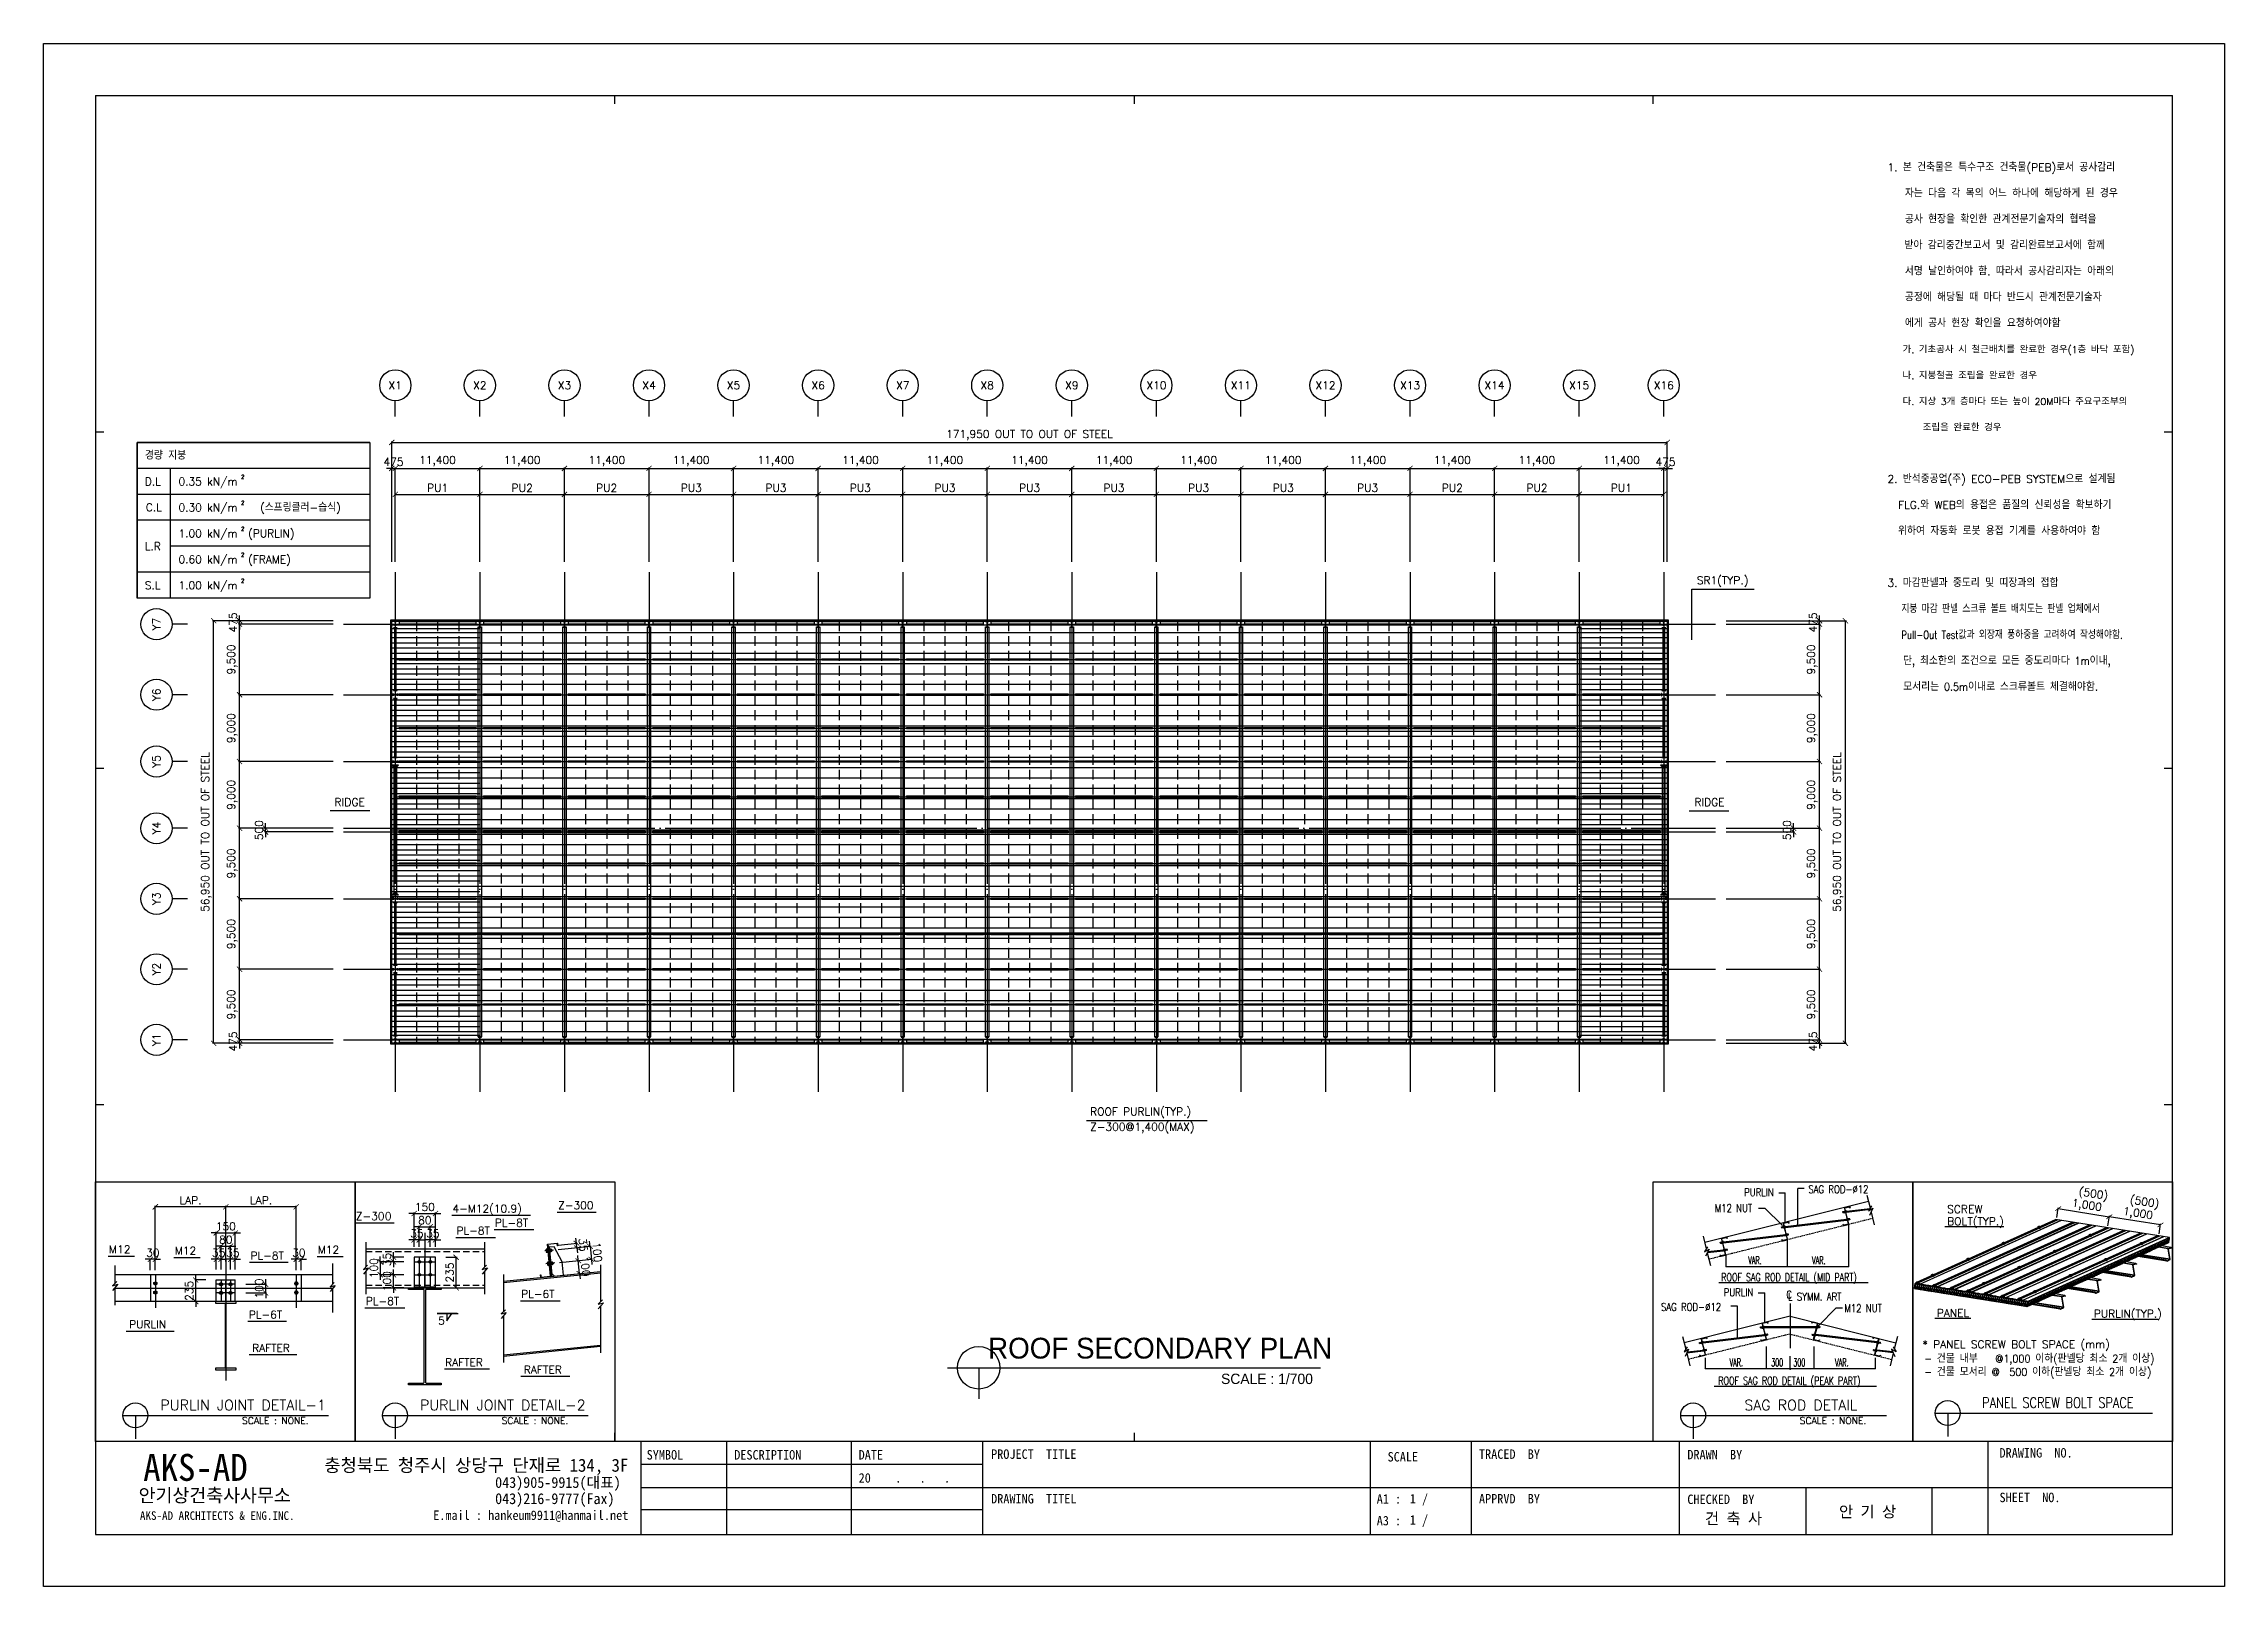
# Model space of a CAD drawing. Header units: metres. Extents: x -297536 to 1852864, y -630451 to -422551.
# Drawn here: x 878464 to 1172464, y -630451 to -422551 of the extents above; entities that cross this region are included whole.
import ezdxf
from ezdxf.enums import TextEntityAlignment as Align

# ---------------------------------------------------------------- set-up
doc = ezdxf.new("R2010")
doc.units = ezdxf.units.M
doc.header["$LTSCALE"] = 700
for name, pattern in [('CEN', [62, 60, -1, 0, -1]), ('CENTER', [50.8, 31.75, -6.35, 6.35, -6.35]), ('DASHED', [4.763, 3.175, -1.588]), ('HID', [2.3, 1.5, -0.8]), ('HIDDEN', [0.375, 0.25, -0.125])]:
    doc.linetypes.add(name, pattern=pattern)
for name, color, linetype in [('__DIM', 7, 'Continuous'), ('B', 3, 'Continuous'), ('beam', 7, 'Continuous'), ('bl', 3, 'Continuous'), ('CEN', 152, 'CEN'), ('COL', 2, 'Continuous'), ('con', 2, 'Continuous'), ('DIM', 7, 'Continuous'), ('gir', 230, 'Continuous'), ('HID', 251, 'Continuous'), ('INS', 8, 'Continuous'), ('MAIN', 1, 'Continuous'), ('SAG', 8, 'Continuous'), ('sec', 4, 'Continuous'), ('SYM', 7, 'Continuous'), ('TEX', 3, 'Continuous'), ('TEXT', 4, 'Continuous'), ('된장공장-1$0$FORM', 2, 'Continuous'), ('된장공장-1$0$WID', 4, 'Continuous')]:
    doc.layers.add(name, color=color, linetype=linetype)
doc.styles.add('HGTXT', font='romans.shx', dxfattribs={"bigfont": 'WHGTXT.shx'})
doc.styles.add('WHGTXT', font='romans.shx', dxfattribs={"bigfont": 'WHGTXT.shx'})
doc.styles.add('나눔바른고딕', font='')
doc.styles.add('된장공장-1$0$타이틀', font='GulimChe.ttf')
doc.styles.get('나눔바른고딕').set_extended_font_data('나눔바른고딕')
doc.dimstyles.new('KJ', dxfattribs={"dimscale": 700, "dimtxt": 1.5, "dimasz": 1, "dimexe": 0.18, "dimexo": 2, "dimgap": 0.5, "dimtad": 1, "dimdec": 0, "dimzin": 0, "dimdsep": 46, "dimlunit": 6, "dimtxsty": 'HGTXT', "dimblk": 'ARCHTICK', "dimcen": 0.09, "dimclrt": 3, "dimadec": 0, "dimazin": 0, "dimtfac": 1, "dimtdec": 0, "dimtix": 1, "dimtmove": 0, "dimatfit": 0, "dimldrblk": 'OBLIQUE', "dimfxl": 1, "dimtolj": 1, "dimtzin": 0, "dimarcsym": 0})

msp = doc.modelspace()

# ---------------------------------------------------------------- texts
at = {"color": 4, "style": '나눔바른고딕'}
msp.add_text('ROOF SECONDARY PLAN', height=2800, dxfattribs=at).set_placement((1028990.2, -599749.3), align=Align.CENTER)
msp.add_text('SCALE : 1/700', height=1400, dxfattribs=at).set_placement((1037199.9, -603184.8))
at = {"layer": 'TEX', "color": 3, "style": 'WHGTXT'}
for s, height, p in [('1. 본 건축물은 특수구조 건축물(PEB)로서 공사감리', 1050, (1127044.2, -439746.2)), ('   자는 다음 각 목의 어느 하나에 해당하게 된 경우', 1050, (1127044.2, -443246.2)), ('   공사 현장을 확인한 관계전문기술자의 협력을 ', 1050, (1127044.2, -446746.2)), ('   받아 감리중간보고서 및 감리완료보고서에 함께', 1050, (1126993.5, -450246.2)), ('   서명 날인하여야 함. 따라서 공사감리자는 아래의 ', 1050, (1127044.2, -453746.2)), ('   공정에 해당될 때 마다 반드시 관계전문기술자', 1050, (1127044.2, -457246.2)), ('   에게 공사 현장 확인을 요청하여야함', 1050, (1127044.2, -460746.2)), ('   가. 기초공사 시 철근배치를 완료한 경우(1층 바닥 포함)', 910, (1127044.2, -464246.2)), ('   나. 지붕철골 조립을 완료한 경우', 910, (1127044.2, -467746.2)), ('   다. 지상 3개 층마다 또는 높이 20M마다 주요구조부의 ', 910, (1127044.2, -471246.2)), ('       조립을 완료한 경우', 910, (1127044.2, -474746.2)), ('경량 지붕', 1050, (892124.2, -478586.2)), ('D.L', 1050, (892124.2, -482086.2)), ('0.35 kN/m', 1050, (896634.7, -482086.2)), ('2. 반석중공업(주) ECO-PEB SYSTEM으로 설계됨', 1050, (1127036.6, -481746.2)), ('0.30 kN/m   (스프링클러-습식)', 1050, (896634.7, -485586.2)), ('  FLG.와 WEB의 용접은 품질의 신뢰성을 확보하기', 1050, (1127036, -485246.2)), ('1.00 kN/m  (PURLIN)', 1050, (896634.7, -489086.2)), ('  위하여 자동화 로봇 용접 기계를 사용하여야 함', 1050, (1127035.3, -488746.2)), ('L.R', 1050, (892124.2, -490806)), ('0.60 kN/m  (FRAME) ', 1050, (896634.7, -492586.2)), ('S.L', 1050, (892124.2, -496086.2)), ('1.00 kN/m', 1050, (896634.7, -496086.2)), ('3. 마감판넬과 중도리 및 띠장과의 접합 ', 1050, (1127036.6, -495746.2))]:
    msp.add_text(s, height=height, dxfattribs=at).set_placement(p)
at = {"layer": 'TEX', "style": 'WHGTXT'}
for s, p in [('X1', (925880, -468590)), ('X2', (937280, -468590)), ('X3', (948680, -468590)), ('X4', (960080, -468590)), ('X5', (971480, -468590)), ('X6', (982880, -468590)), ('X7', (994280, -468590)), ('X8', (1005680, -468590)), ('X9', (1017080, -468590)), ('X10', (1028480, -468590)), ('X11', (1039880, -468590)), ('X12', (1051280, -468590)), ('X13', (1062680, -468590)), ('X14', (1074080, -468590)), ('X15', (1085480, -468590)), ('X16', (1096880, -468590))]:
    msp.add_text(s, height=1050, dxfattribs=at).set_placement(p, align=Align.MIDDLE)
for s, height, rotation, p in [('2', 525, 0.000001, (905076, -481192.1)), ('2', 525, 0.000001, (905076, -484692.1)), ('2', 525, 0.000001, (905076, -488192.1)), ('2', 525, 0.000001, (905076, -491692.1)), ('2', 525, 0.000001, (905076, -495192.1)), ('4-M12(10.9)', 1050, 359.999975, (933591.5, -580071.3)), ('Z-300', 1050, 359.999975, (947811.7, -579633.3)), ('Z-300', 1050, 359.999975, (920572.9, -581085.9)), ('PL-8T', 1050, 359.999975, (934118.1, -583043.4)), ('PL-8T', 1050, 359.999975, (939305.5, -581982.7)), ('M12', 1050, 359.999975, (887277.3, -585556.3)), ('M12', 1050, 359.999975, (896136, -585743.2)), ('M12', 1050, 359.999975, (915440, -585613.3)), ('PL-8T', 1050, 359.999975, (906337.3, -586397.8)), ('PL-6T', 1050, 359.999975, (942857.9, -591584.3)), ('PL-6T', 1050, 359.999975, (906115, -594355)), ('PL-8T', 1050, 359.999975, (921886.5, -592536.5)), ('PURLIN', 1050, 359.999975, (890006.4, -595661.5)), ('5', 1050, 359.999883, (931635.6, -595168.3)), ('RAFTER', 1050, 359.999975, (906560.3, -598849.3)), ('RAFTER', 1050, 359.999975, (932607.3, -600771.3)), ('* PANEL SCREW BOLT SPACE (mm)', 1050, 359.999975, (1131763.9, -598345.8)), ('RAFTER', 1050, 359.999975, (943223.3, -601762.3))]:
    msp.add_text(s, height=height, rotation=rotation, dxfattribs=at).set_placement(p)
at = {"layer": 'TEX', "color": 3, "style": 'WHGTXT'}
msp.add_text('C.L', height=1050, dxfattribs=at).set_placement((893333.6, -485040), align=Align.MIDDLE_CENTER)
for s, p in [('SR1(TYP.)', (1101357.1, -495722.1)), ('RIDGE', (1101010.3, -525609.7)), ('ROOF PURLIN(TYP.)', (1019538.3, -567301.9))]:
    msp.add_text(s, height=1050, dxfattribs=at).set_placement(p, align=Align.BOTTOM_LEFT)
for s, width, p in [('   지붕 마감 판넬 스크류 볼트 배치도는 판넬 업체에서 ', 0.8, (1127036, -499246.2)), ('   Pull-Out Test값과 외장재 풍하중을 고려하여 작성해야함.', 0.8, (1127035.3, -502746.2)), ('   단, 최소한의 조건으로 모든 중도리마다 1m이내, ', 0.9, (1127034.7, -506246.2)), ('   모서리는 0.5m이내로 스크류볼트 체결해야함.', 0.9, (1127034.7, -509746.2))]:
    msp.add_text(s, height=1050, dxfattribs=dict(at, width=width)).set_placement(p)
at = {"layer": 'TEX', "style": 'WHGTXT'}
for s, p in [('Y7', (893680, -500790)), ('Y6', (893680, -510290)), ('Y5', (893680, -519290)), ('Y4', (893680, -528290)), ('Y3', (893680, -537790)), ('Y2', (893680, -547290)), ('Y1', (893680, -556790))]:
    msp.add_text(s, height=1050, rotation=90, dxfattribs=at).set_placement(p, align=Align.MIDDLE)
at = {"layer": 'TEX', "color": 3, "style": 'WHGTXT'}
msp.add_text('RIDGE', height=1050, dxfattribs=at).set_placement((921749.7, -525609.7), align=Align.BOTTOM_RIGHT)
msp.add_text('Z-300@1,400(MAX)', height=1050, dxfattribs=at).set_placement((1019538.3, -568001.9), align=Align.TOP_LEFT)
at = {"layer": 'TEX', "style": 'WHGTXT', "width": 0.8}
for s, rotation, p in [('M12 NUT', 359.999975, (1103767.4, -579477.2)), ('PURLIN', 359.999975, (1107721, -577357.8)), ('SAG ROD-%%C12', 0.000025, (1116377.2, -576934.9)), ('PURLIN', 359.999975, (1104961, -590840.1)), ('C', 0.000025, (1113403.5, -591138.4)), ('L SYMM. ART', 0.000025, (1113638.8, -591407.1)), ('SAG ROD-%%C12', 359.999975, (1096511.9, -592804.6)), ('M12 NUT', 0.000025, (1121242.9, -592966.9))]:
    msp.add_text(s, height=1050, rotation=rotation, dxfattribs=at).set_placement(p, align=Align.MIDDLE_LEFT)
at = {"layer": 'TEX', "style": 'WHGTXT'}
for s, p in [('SCREW', (1135109.9, -580146.4)), ('BOLT(TYP.)', (1135109.9, -581775.1)), ('PANEL', (1133688.4, -594126.2)), ('PURLIN(TYP.)', (1154857.5, -594230.3))]:
    msp.add_text(s, height=1050, dxfattribs=at).set_placement(p)
at = {"layer": 'TEX', "style": 'WHGTXT', "width": 0.6}
for s, p in [('VAR.', (1110081, -586509.4)), ('VAR.', (1118686.1, -586509.4)), ('VAR.', (1107564.5, -600274)), ('300', (1112981, -600274)), ('300', (1115958.9, -600274)), ('VAR.', (1121794.1, -600274))]:
    msp.add_text(s, height=1050, dxfattribs=at).set_placement(p, align=Align.MIDDLE_RIGHT)
at = {"layer": 'TEX', "style": 'WHGTXT', "width": 0.75}
for s, p in [('ROOF SAG ROD DETAIL (MID PART)', (1104625.4, -589313.1)), ('ROOF SAG ROD DETAIL (PEAK PART)', (1104232.8, -603270.1))]:
    msp.add_text(s, height=1050, dxfattribs=at).set_placement(p)
at = {"layer": 'TEX', "style": 'WHGTXT', "width": 0.9}
for s, p in [(' - 건물 내부   @1,000 이하(판넬당 최소 2개 이상)', (1131344.9, -600286.3)), (' - 건물 모서리 @  500 이하(판넬당 최소 2개 이상)', (1131344.9, -602088.9))]:
    msp.add_text(s, height=1050, rotation=359.999975, dxfattribs=at).set_placement(p)
at = {"layer": 'TEX', "style": 'WHGTXT'}
for s, p in [('PURLIN JOINT DETAIL-1', (905371.8, -606717.5)), ('PURLIN JOINT DETAIL-2', (940371.8, -606717.4)), ('SAG ROD DETAIL', (1115371.8, -606717.3))]:
    msp.add_text(s, height=1400, dxfattribs=at).set_placement(p, align=Align.CENTER)
at = {"layer": 'TEX', "style": 'WHGTXT', "width": 0.8}
msp.add_text('PANEL SCREW BOLT SPACE', height=1400, dxfattribs=at).set_placement((1150015.9, -606395.4), align=Align.CENTER)
at = {"layer": 'TEX', "style": 'WHGTXT'}
for p in [(905220.4, -608117.5), (940220.4, -608117.4), (1115220.4, -608117.3)]:
    msp.add_text('SCALE : NONE.', height=903, rotation=359.999975, dxfattribs=at).set_placement(p, align=Align.MIDDLE_LEFT)
at = {"layer": 'TEX', "char_height": 1050, "attachment_point": 5, "rotation": 351, "style": 'WHGTXT'}
for s, insert in [('\\A1;1,000', (1153905.1, -579198.8)), ('\\A1;(500)', (1154789.8, -577691.9)), ('\\A1;(500)', (1161685.8, -578784.1)), ('\\A1;1,000', (1160801.1, -580291))]:
    msp.add_mtext(s, dxfattribs=dict(at, insert=insert))

# ---------------------------------------------------------------- blocks, each defined once
blk = doc.blocks.new('_ArchTick')
at = {"color": 0, "linetype": 'ByBlock', "const_width": 0.15}
blk.add_lwpolyline([(-0.5, -0.5), (0.5, 0.5)], dxfattribs=at)
blk = doc.blocks.new('*D645')
at = {"color": 0, "lineweight": -2, "transparency": 16777216}
for p, q in [((927011, -586713), (923729, -586713)), ((923855, -586713), (923855, -586013)), ((923855, -586713), (923855, -588463)), ((927011, -588463), (923729, -588463)), ((923855, -588463), (923855, -589163))]:
    blk.add_line(p, q, dxfattribs=at)
at = {"layer": 'Defpoints', "color": 0, "transparency": 16777216}
for p in [(928411, -586713), (923855, -588463), (928411, -588463)]:
    blk.add_point(p, dxfattribs=at)
at = {"color": 0, "lineweight": -2, "transparency": 16777216, "xscale": 700, "yscale": 700, "zscale": 700}
for p, rotation in [((923855, -586713), 270), ((923855, -588463), 90)]:
    blk.add_blockref('_ArchTick', p, dxfattribs=dict(at, rotation=rotation))
at = {"color": 3, "transparency": 16777216, "insert": (922980, -587588), "char_height": 1050, "attachment_point": 5, "rotation": 90, "style": 'HGTXT'}
blk.add_mtext('\\A1;100', dxfattribs=at)
blk = doc.blocks.new('*D646')
at = {"color": 0, "lineweight": -2, "transparency": 16777216}
for p, q in [((925636, -588463), (925636, -587763)), ((927011, -588463), (925510, -588463)), ((927011, -590213), (925510, -590213)), ((925636, -590213), (925636, -588463)), ((925636, -590213), (925636, -590913))]:
    blk.add_line(p, q, dxfattribs=at)
at = {"layer": 'Defpoints', "color": 0, "transparency": 16777216}
for p in [(925636, -588463), (928411, -588463), (928411, -590213)]:
    blk.add_point(p, dxfattribs=at)
at = {"color": 0, "lineweight": -2, "transparency": 16777216, "xscale": 700, "yscale": 700, "zscale": 700}
for p, rotation in [((925636, -588463), 270), ((925636, -590213), 90)]:
    blk.add_blockref('_ArchTick', p, dxfattribs=dict(at, rotation=rotation))
at = {"color": 3, "transparency": 16777216, "insert": (924761, -589338), "char_height": 1050, "attachment_point": 5, "rotation": 90, "style": 'HGTXT'}
blk.add_mtext('\\A1;100', dxfattribs=at)
blk = doc.blocks.new('*D647')
at = {"color": 0, "lineweight": -2, "transparency": 16777216}
for p, q in [((927011, -586100), (925510, -586100)), ((927011, -586713), (925510, -586713)), ((925636, -586100), (925636, -585400)), ((925636, -586713), (925636, -586100)), ((925636, -586713), (925636, -587413))]:
    blk.add_line(p, q, dxfattribs=at)
at = {"layer": 'Defpoints', "color": 0, "transparency": 16777216}
for p in [(925636, -586100), (928411, -586100), (928411, -586713)]:
    blk.add_point(p, dxfattribs=at)
at = {"color": 0, "lineweight": -2, "transparency": 16777216, "xscale": 700, "yscale": 700, "zscale": 700}
for p, rotation in [((925636, -586100), 270), ((925636, -586713), 90)]:
    blk.add_blockref('_ArchTick', p, dxfattribs=dict(at, rotation=rotation))
at = {"color": 3, "transparency": 16777216, "insert": (924761, -586406), "char_height": 1050, "attachment_point": 5, "rotation": 90, "style": 'HGTXT'}
blk.add_mtext('\\A1;35', dxfattribs=at)
blk = doc.blocks.new('*D648')
at = {"color": 0, "lineweight": -2, "transparency": 16777216}
for p, q in [((929111, -581982), (928411, -581982)), ((929111, -584700), (929111, -581856)), ((929111, -581982), (930599, -581982)), ((930599, -584700), (930599, -581856)), ((930599, -581982), (931299, -581982))]:
    blk.add_line(p, q, dxfattribs=at)
at = {"layer": 'Defpoints', "color": 0, "transparency": 16777216}
for p in [(930599, -581982), (929111, -586100), (930599, -586100)]:
    blk.add_point(p, dxfattribs=at)
at = {"color": 0, "lineweight": -2, "transparency": 16777216, "xscale": 700, "yscale": 700, "zscale": 700}
blk.add_blockref('_ArchTick', (929111, -581982), dxfattribs=at)
at = {"color": 0, "lineweight": -2, "transparency": 16777216, "xscale": 700, "yscale": 700, "zscale": 700, "rotation": 180}
blk.add_blockref('_ArchTick', (930599, -581982), dxfattribs=at)
at = {"color": 3, "transparency": 16777216, "insert": (929855, -581107), "char_height": 1050, "attachment_point": 5, "style": 'HGTXT'}
blk.add_mtext('\\A1;80', dxfattribs=at)
blk = doc.blocks.new('*D649')
at = {"color": 0, "lineweight": -2, "transparency": 16777216}
for p, q in [((930599, -583763), (929899, -583763)), ((930599, -584700), (930599, -583637)), ((931299, -583763), (930599, -583763)), ((931299, -584700), (931299, -583637)), ((931299, -583763), (931999, -583763))]:
    blk.add_line(p, q, dxfattribs=at)
at = {"layer": 'Defpoints', "color": 0, "transparency": 16777216}
for p in [(930599, -583763), (930599, -586100), (931299, -586100)]:
    blk.add_point(p, dxfattribs=at)
at = {"color": 0, "lineweight": -2, "transparency": 16777216, "xscale": 700, "yscale": 700, "zscale": 700}
for p, rotation in [((930599, -583763), 4.8024767602e-06), ((931299, -583763), 180.0000048024767)]:
    blk.add_blockref('_ArchTick', p, dxfattribs=dict(at, rotation=rotation))
at = {"color": 3, "transparency": 16777216, "insert": (930949, -582888), "char_height": 1050, "attachment_point": 5, "rotation": 0, "style": 'HGTXT'}
blk.add_mtext('\\A1;35', dxfattribs=at)
blk = doc.blocks.new('*D650')
at = {"color": 0, "lineweight": -2, "transparency": 16777216}
for p, q in [((928411, -583763), (927711, -583763)), ((928411, -584700), (928411, -583637)), ((929111, -583763), (928411, -583763)), ((929111, -584700), (929111, -583637)), ((929111, -583763), (929811, -583763))]:
    blk.add_line(p, q, dxfattribs=at)
at = {"layer": 'Defpoints', "color": 0, "transparency": 16777216}
for p in [(928411, -583763), (928411, -586100), (929111, -586100)]:
    blk.add_point(p, dxfattribs=at)
at = {"color": 0, "lineweight": -2, "transparency": 16777216, "xscale": 700, "yscale": 700, "zscale": 700}
for p, rotation in [((928411, -583763), 4.8024767602e-06), ((929111, -583763), 180.0000048024767)]:
    blk.add_blockref('_ArchTick', p, dxfattribs=dict(at, rotation=rotation))
at = {"color": 3, "transparency": 16777216, "insert": (928761, -582888), "char_height": 1050, "attachment_point": 5, "rotation": 0, "style": 'HGTXT'}
blk.add_mtext('\\A1;35', dxfattribs=at)
blk = doc.blocks.new('*D651')
at = {"color": 0, "lineweight": -2, "transparency": 16777216}
for p, q in [((932699, -586100), (934200, -586100)), ((934074, -590213), (934074, -586100)), ((932699, -590213), (934200, -590213))]:
    blk.add_line(p, q, dxfattribs=at)
at = {"layer": 'Defpoints', "color": 0, "transparency": 16777216}
for p in [(931299, -586100), (934074, -586100), (931299, -590213)]:
    blk.add_point(p, dxfattribs=at)
at = {"color": 0, "lineweight": -2, "transparency": 16777216, "xscale": 700, "yscale": 700, "zscale": 700}
for p, rotation in [((934074, -586100), 90), ((934074, -590213), 270)]:
    blk.add_blockref('_ArchTick', p, dxfattribs=dict(at, rotation=rotation))
at = {"color": 3, "transparency": 16777216, "insert": (933199, -588157), "char_height": 1050, "attachment_point": 5, "rotation": 90, "style": 'HGTXT'}
blk.add_mtext('\\A1;235', dxfattribs=at)
blk = doc.blocks.new('*D652')
at = {"color": 0, "lineweight": -2, "transparency": 16777216}
for p, q in [((928411, -580201), (927711, -580201)), ((928411, -584700), (928411, -580075)), ((928411, -580201), (931299, -580201)), ((931299, -584700), (931299, -580075)), ((931299, -580201), (931999, -580201))]:
    blk.add_line(p, q, dxfattribs=at)
at = {"layer": 'Defpoints', "color": 0, "transparency": 16777216}
for p in [(931299, -580201), (928411, -586100), (931299, -586100)]:
    blk.add_point(p, dxfattribs=at)
at = {"color": 0, "lineweight": -2, "transparency": 16777216, "xscale": 700, "yscale": 700, "zscale": 700}
blk.add_blockref('_ArchTick', (928411, -580201), dxfattribs=at)
at = {"color": 0, "lineweight": -2, "transparency": 16777216, "xscale": 700, "yscale": 700, "zscale": 700, "rotation": 180}
blk.add_blockref('_ArchTick', (931299, -580201), dxfattribs=at)
at = {"color": 3, "transparency": 16777216, "insert": (929855, -579326), "char_height": 1050, "attachment_point": 5, "style": 'HGTXT'}
blk.add_mtext('\\A1;150', dxfattribs=at)
blk = doc.blocks.new('*D653')
at = {"color": 0, "lineweight": -2, "transparency": 16777216}
for p, q in [((947855, -585068), (952262, -584627)), ((952137, -584640), (952067, -583943)), ((952137, -584640), (952311, -586381)), ((948029, -586809), (952436, -586369)), ((952311, -586381), (952381, -587078))]:
    blk.add_line(p, q, dxfattribs=at)
at = {"layer": 'Defpoints', "color": 0, "transparency": 16777216}
for p in [(946462, -585207), (946636, -586949), (952311, -586381)]:
    blk.add_point(p, dxfattribs=at)
at = {"color": 0, "lineweight": -2, "transparency": 16777216, "xscale": 700, "yscale": 700, "zscale": 700}
for p, rotation in [((952137, -584640), 275.7099951563064), ((952311, -586381), 95.7099951563064)]:
    blk.add_blockref('_ArchTick', p, dxfattribs=dict(at, rotation=rotation))
at = {"color": 3, "transparency": 16777216, "insert": (953094, -585424), "char_height": 1050, "attachment_point": 5, "rotation": 275.71, "style": 'HGTXT'}
blk.add_mtext('\\A1;100', dxfattribs=at)
blk = doc.blocks.new('*D654')
at = {"color": 0, "lineweight": -2, "transparency": 16777216}
for p, q in [((948029, -586809), (950664, -586546)), ((950539, -586559), (950469, -585862)), ((950713, -588298), (950539, -586559)), ((948238, -588545), (950838, -588285)), ((950713, -588298), (950782, -588994))]:
    blk.add_line(p, q, dxfattribs=at)
at = {"layer": 'Defpoints', "color": 0, "transparency": 16777216}
for p in [(946636, -586949), (950539, -586559), (946845, -588685)]:
    blk.add_point(p, dxfattribs=at)
at = {"color": 0, "lineweight": -2, "transparency": 16777216, "xscale": 700, "yscale": 700, "zscale": 700}
for p, rotation in [((950539, -586559), 275.7100048159164), ((950713, -588298), 95.71000481591636)]:
    blk.add_blockref('_ArchTick', p, dxfattribs=dict(at, rotation=rotation))
at = {"color": 3, "transparency": 16777216, "insert": (951496, -587341), "char_height": 1050, "attachment_point": 5, "rotation": 275.71, "style": 'HGTXT'}
blk.add_mtext('\\A1;100', dxfattribs=at)
blk = doc.blocks.new('*D655')
at = {"color": 0, "lineweight": -2, "transparency": 16777216}
for p, q in [((947829, -584455), (950429, -584195)), ((947855, -585068), (950490, -584804)), ((950304, -584207), (950234, -583511)), ((950365, -584817), (950304, -584207)), ((950365, -584817), (950434, -585514))]:
    blk.add_line(p, q, dxfattribs=at)
at = {"layer": 'Defpoints', "color": 0, "transparency": 16777216}
for p in [(946436, -584594), (950304, -584207), (946462, -585207)]:
    blk.add_point(p, dxfattribs=at)
at = {"color": 0, "lineweight": -2, "transparency": 16777216, "xscale": 700, "yscale": 700, "zscale": 700}
for p, rotation in [((950304, -584207), 275.7100048159164), ((950365, -584817), 95.71000481591636)]:
    blk.add_blockref('_ArchTick', p, dxfattribs=dict(at, rotation=rotation))
at = {"color": 3, "transparency": 16777216, "insert": (951205, -584425), "char_height": 1050, "attachment_point": 5, "rotation": 275.71, "style": 'HGTXT'}
blk.add_mtext('\\A1;35', dxfattribs=at)
blk = doc.blocks.new('*D656')
at = {"color": 0, "lineweight": -2, "transparency": 16777216}
for p, q in [((912521, -586375), (911821, -586375)), ((912521, -587857), (912521, -586249)), ((913193, -586375), (912521, -586375)), ((913193, -587857), (913193, -586249)), ((913193, -586375), (913893, -586375))]:
    blk.add_line(p, q, dxfattribs=at)
at = {"layer": 'Defpoints', "color": 0, "transparency": 16777216}
for p in [(912521, -586375), (912521, -589257), (913193, -589257)]:
    blk.add_point(p, dxfattribs=at)
at = {"color": 0, "lineweight": -2, "transparency": 16777216, "xscale": 700, "yscale": 700, "zscale": 700}
for p, rotation in [((912521, -586375), 359.9999751338426), ((913193, -586375), 179.9999751338425)]:
    blk.add_blockref('_ArchTick', p, dxfattribs=dict(at, rotation=rotation))
at = {"color": 3, "transparency": 16777216, "insert": (912857, -585500), "char_height": 1050, "attachment_point": 5, "rotation": 359.99998, "style": 'HGTXT'}
blk.add_mtext('\\A1;30', dxfattribs=at)
blk = doc.blocks.new('*D657')
at = {"color": 0, "lineweight": -2, "transparency": 16777216}
for p, q in [((892849, -586375), (892149, -586375)), ((892849, -587857), (892849, -586249)), ((893522, -586375), (892849, -586375)), ((893522, -587857), (893522, -586249)), ((893522, -586375), (894222, -586375))]:
    blk.add_line(p, q, dxfattribs=at)
at = {"layer": 'Defpoints', "color": 0, "transparency": 16777216}
for p in [(892849, -586375), (892849, -589257), (893522, -589257)]:
    blk.add_point(p, dxfattribs=at)
at = {"color": 0, "lineweight": -2, "transparency": 16777216, "xscale": 700, "yscale": 700, "zscale": 700}
for p, rotation in [((892849, -586375), 359.9999751338426), ((893522, -586375), 179.9999751338425)]:
    blk.add_blockref('_ArchTick', p, dxfattribs=dict(at, rotation=rotation))
at = {"color": 3, "transparency": 16777216, "insert": (893186, -585500), "char_height": 1050, "attachment_point": 5, "rotation": 359.99998, "style": 'HGTXT'}
blk.add_mtext('\\A1;30', dxfattribs=at)
blk = doc.blocks.new('*D658')
at = {"color": 0, "lineweight": -2, "transparency": 16777216}
for p, q in [((893522, -586686), (893522, -579176)), ((903021, -586686), (903021, -579176)), ((903021, -579302), (893522, -579302))]:
    blk.add_line(p, q, dxfattribs=at)
at = {"layer": 'Defpoints', "color": 0, "transparency": 16777216}
for p in [(893522, -579302), (893522, -588086), (903021, -588086)]:
    blk.add_point(p, dxfattribs=at)
at = {"color": 0, "lineweight": -2, "transparency": 16777216, "xscale": 700, "yscale": 700, "zscale": 700}
for p, rotation in [((893522, -579302), 179.9999751338425), ((903021, -579302), 359.9999751338426)]:
    blk.add_blockref('_ArchTick', p, dxfattribs=dict(at, rotation=rotation))
at = {"color": 3, "transparency": 16777216, "insert": (898272, -578427), "char_height": 1050, "attachment_point": 5, "rotation": 359.99998, "style": 'HGTXT'}
blk.add_mtext('\\A1;LAP.', dxfattribs=at)
blk = doc.blocks.new('*D659')
at = {"color": 0, "lineweight": -2, "transparency": 16777216}
for p, q in [((903021, -586686), (903021, -579176)), ((912521, -586686), (912521, -579176)), ((912521, -579302), (903021, -579302))]:
    blk.add_line(p, q, dxfattribs=at)
at = {"layer": 'Defpoints', "color": 0, "transparency": 16777216}
for p in [(903021, -579302), (903021, -588086), (912521, -588086)]:
    blk.add_point(p, dxfattribs=at)
at = {"color": 0, "lineweight": -2, "transparency": 16777216, "xscale": 700, "yscale": 700, "zscale": 700}
for p, rotation in [((903021, -579302), 179.9999751338425), ((912521, -579302), 359.9999751338426)]:
    blk.add_blockref('_ArchTick', p, dxfattribs=dict(at, rotation=rotation))
at = {"color": 3, "transparency": 16777216, "insert": (907771, -578427), "char_height": 1050, "attachment_point": 5, "rotation": 359.99998, "style": 'HGTXT'}
blk.add_mtext('\\A1;LAP.', dxfattribs=at)
blk = doc.blocks.new('*D591')
at = {"color": 0, "lineweight": -2, "transparency": 16777216}
for p, q in [((900343, -589155), (898841, -589155)), ((898967, -589155), (898967, -588455)), ((898967, -592069), (898967, -589155)), ((900343, -592069), (898841, -592069)), ((898967, -592069), (898967, -592769))]:
    blk.add_line(p, q, dxfattribs=at)
at = {"layer": 'Defpoints', "color": 0, "transparency": 16777216}
for p in [(898967, -589155), (901743, -589155), (901743, -592069)]:
    blk.add_point(p, dxfattribs=at)
at = {"color": 0, "lineweight": -2, "transparency": 16777216, "xscale": 700, "yscale": 700, "zscale": 700}
for p, rotation in [((898967, -589155), 270), ((898967, -592069), 90)]:
    blk.add_blockref('_ArchTick', p, dxfattribs=dict(at, rotation=rotation))
at = {"color": 3, "transparency": 16777216, "insert": (898092, -590612), "char_height": 1050, "attachment_point": 5, "rotation": 90, "style": 'HGTXT'}
blk.add_mtext('\\A1;235', dxfattribs=at)
blk = doc.blocks.new('*D592')
at = {"color": 0, "lineweight": -2, "transparency": 16777216}
for p, q in [((905710, -589737), (908527, -589737)), ((905710, -590903), (908527, -590903)), ((908401, -589737), (908401, -589037)), ((908401, -590903), (908401, -589737)), ((908401, -590903), (908401, -591603))]:
    blk.add_line(p, q, dxfattribs=at)
at = {"layer": 'Defpoints', "color": 0, "transparency": 16777216}
for p in [(904310, -589737), (904310, -590903), (908401, -589737)]:
    blk.add_point(p, dxfattribs=at)
at = {"color": 0, "lineweight": -2, "transparency": 16777216, "xscale": 700, "yscale": 700, "zscale": 700}
for p, rotation in [((908401, -589737), 270), ((908401, -590903), 90)]:
    blk.add_blockref('_ArchTick', p, dxfattribs=dict(at, rotation=rotation))
at = {"color": 3, "transparency": 16777216, "insert": (907526, -590320), "char_height": 1050, "attachment_point": 5, "rotation": 90, "style": 'HGTXT'}
blk.add_mtext('\\A1;100', dxfattribs=at)
blk = doc.blocks.new('*D593')
at = {"color": 0, "lineweight": -2, "transparency": 16777216}
for p, q in [((902384, -584598), (901684, -584598)), ((902384, -587755), (902384, -584472)), ((902384, -584598), (903668, -584598)), ((903668, -587755), (903668, -584472)), ((903668, -584598), (904368, -584598))]:
    blk.add_line(p, q, dxfattribs=at)
at = {"layer": 'Defpoints', "color": 0, "transparency": 16777216}
for p in [(903668, -584598), (902384, -589155), (903668, -589155)]:
    blk.add_point(p, dxfattribs=at)
at = {"color": 0, "lineweight": -2, "transparency": 16777216, "xscale": 700, "yscale": 700, "zscale": 700}
blk.add_blockref('_ArchTick', (902384, -584598), dxfattribs=at)
at = {"color": 0, "lineweight": -2, "transparency": 16777216, "xscale": 700, "yscale": 700, "zscale": 700, "rotation": 180}
blk.add_blockref('_ArchTick', (903668, -584598), dxfattribs=at)
at = {"color": 3, "transparency": 16777216, "insert": (903026, -583723), "char_height": 1050, "attachment_point": 5, "style": 'HGTXT'}
blk.add_mtext('\\A1;80', dxfattribs=at)
blk = doc.blocks.new('*D594')
at = {"color": 0, "lineweight": -2, "transparency": 16777216}
for p, q in [((903668, -586379), (902968, -586379)), ((903668, -587755), (903668, -586253)), ((904310, -586379), (903668, -586379)), ((904310, -587755), (904310, -586253)), ((904310, -586379), (905010, -586379))]:
    blk.add_line(p, q, dxfattribs=at)
at = {"layer": 'Defpoints', "color": 0, "transparency": 16777216}
for p in [(903668, -586379), (903668, -589155), (904310, -589155)]:
    blk.add_point(p, dxfattribs=at)
at = {"color": 0, "lineweight": -2, "transparency": 16777216, "xscale": 700, "yscale": 700, "zscale": 700}
for p, rotation in [((903668, -586379), 4.8024767602e-06), ((904310, -586379), 180.0000048024767)]:
    blk.add_blockref('_ArchTick', p, dxfattribs=dict(at, rotation=rotation))
at = {"color": 3, "transparency": 16777216, "insert": (903989, -585504), "char_height": 1050, "attachment_point": 5, "rotation": 0, "style": 'HGTXT'}
blk.add_mtext('\\A1;35', dxfattribs=at)
blk = doc.blocks.new('*D595')
at = {"color": 0, "lineweight": -2, "transparency": 16777216}
for p, q in [((901743, -586379), (901043, -586379)), ((901743, -587755), (901743, -586253)), ((902384, -586379), (901743, -586379)), ((902384, -587755), (902384, -586253)), ((902384, -586379), (903084, -586379))]:
    blk.add_line(p, q, dxfattribs=at)
at = {"layer": 'Defpoints', "color": 0, "transparency": 16777216}
for p in [(901743, -586379), (901743, -589155), (902384, -589155)]:
    blk.add_point(p, dxfattribs=at)
at = {"color": 0, "lineweight": -2, "transparency": 16777216, "xscale": 700, "yscale": 700, "zscale": 700}
for p, rotation in [((901743, -586379), 4.8024767602e-06), ((902384, -586379), 180.0000048024767)]:
    blk.add_blockref('_ArchTick', p, dxfattribs=dict(at, rotation=rotation))
at = {"color": 3, "transparency": 16777216, "insert": (902063, -585504), "char_height": 1050, "attachment_point": 5, "rotation": 0, "style": 'HGTXT'}
blk.add_mtext('\\A1;35', dxfattribs=at)
blk = doc.blocks.new('*D596')
at = {"color": 0, "lineweight": -2, "transparency": 16777216}
for p, q in [((901743, -582817), (901043, -582817)), ((901743, -587755), (901743, -582691)), ((901743, -582817), (904310, -582817)), ((904310, -587755), (904310, -582691)), ((904310, -582817), (905010, -582817))]:
    blk.add_line(p, q, dxfattribs=at)
at = {"layer": 'Defpoints', "color": 0, "transparency": 16777216}
for p in [(904310, -582817), (901743, -589155), (904310, -589155)]:
    blk.add_point(p, dxfattribs=at)
at = {"color": 0, "lineweight": -2, "transparency": 16777216, "xscale": 700, "yscale": 700, "zscale": 700}
blk.add_blockref('_ArchTick', (901743, -582817), dxfattribs=at)
at = {"color": 0, "lineweight": -2, "transparency": 16777216, "xscale": 700, "yscale": 700, "zscale": 700, "rotation": 180}
blk.add_blockref('_ArchTick', (904310, -582817), dxfattribs=at)
at = {"color": 3, "transparency": 16777216, "insert": (903026, -581942), "char_height": 1050, "attachment_point": 5, "style": 'HGTXT'}
blk.add_mtext('\\A1;150', dxfattribs=at)
blk = doc.blocks.new('DOT')
at = {"layer": '__DIM', "color": 1, "linetype": 'ByBlock'}
blk.add_line((-0.5, 0), (-1, 0), dxfattribs=at)
at = {"layer": '__DIM', "color": 1, "linetype": 'ByBlock', "const_width": 0.5}
blk.add_lwpolyline([(-0.25, 0, 1), (0.25, 0, 1)], format="xyb", close=True, dxfattribs=at)
blk = doc.blocks.new('*D513')
at = {"layer": 'Defpoints', "color": 0, "transparency": 16777216}
for p in [(925880, -479790), (925405, -493790), (925880, -493790)]:
    blk.add_point(p, dxfattribs=at)
at = {"layer": 'DIM', "color": 0, "lineweight": -2, "transparency": 16777216}
for p, q in [((925405, -479790), (924705, -479790)), ((925405, -492390), (925405, -479664)), ((925405, -479790), (925880, -479790)), ((925880, -492390), (925880, -479664)), ((925880, -479790), (926580, -479790))]:
    blk.add_line(p, q, dxfattribs=at)
at = {"layer": 'DIM', "color": 0, "lineweight": -2, "transparency": 16777216, "xscale": 700, "yscale": 700, "zscale": 700}
blk.add_blockref('_ArchTick', (925405, -479790), dxfattribs=at)
at = {"layer": 'DIM', "color": 0, "lineweight": -2, "transparency": 16777216, "xscale": 700, "yscale": 700, "zscale": 700, "rotation": 180}
blk.add_blockref('_ArchTick', (925880, -479790), dxfattribs=at)
at = {"layer": 'DIM', "color": 3, "transparency": 16777216, "insert": (925643, -478915), "char_height": 1050, "attachment_point": 5, "style": 'HGTXT'}
blk.add_mtext('\\A1;475', dxfattribs=at)
blk = doc.blocks.new('_Oblique')
at = {"color": 0, "linetype": 'ByBlock', "lineweight": -2}
blk.add_line((-0.5, -0.5), (0.5, 0.5), dxfattribs=at)
blk = doc.blocks.new('*D514')
at = {"layer": 'Defpoints', "color": 0, "transparency": 16777216}
for p in [(937280, -479790), (925880, -493790), (937280, -493790)]:
    blk.add_point(p, dxfattribs=at)
at = {"layer": 'DIM', "color": 0, "lineweight": -2, "transparency": 16777216}
for p, q in [((925880, -492390), (925880, -479664)), ((925880, -479790), (937280, -479790)), ((937280, -492390), (937280, -479664))]:
    blk.add_line(p, q, dxfattribs=at)
at = {"layer": 'DIM', "color": 0, "lineweight": -2, "transparency": 16777216, "xscale": 700, "yscale": 700, "zscale": 700, "rotation": 180}
blk.add_blockref('_ArchTick', (925880, -479790), dxfattribs=at)
at = {"layer": 'DIM', "color": 0, "lineweight": -2, "transparency": 16777216, "xscale": 700, "yscale": 700, "zscale": 700}
blk.add_blockref('_ArchTick', (937280, -479790), dxfattribs=at)
at = {"layer": 'DIM', "color": 3, "transparency": 16777216, "insert": (931580, -478815), "char_height": 1050, "attachment_point": 5, "style": 'HGTXT'}
blk.add_mtext('\\A1;11,400', dxfattribs=at)
blk = doc.blocks.new('*D515')
at = {"layer": 'Defpoints', "color": 0, "transparency": 16777216}
for p in [(948680, -479790), (937280, -493790), (948680, -493790)]:
    blk.add_point(p, dxfattribs=at)
at = {"layer": 'DIM', "color": 0, "lineweight": -2, "transparency": 16777216}
for p, q in [((937280, -492390), (937280, -479664)), ((937280, -479790), (948680, -479790)), ((948680, -492390), (948680, -479664))]:
    blk.add_line(p, q, dxfattribs=at)
at = {"layer": 'DIM', "color": 0, "lineweight": -2, "transparency": 16777216, "xscale": 700, "yscale": 700, "zscale": 700, "rotation": 180}
blk.add_blockref('_ArchTick', (937280, -479790), dxfattribs=at)
at = {"layer": 'DIM', "color": 0, "lineweight": -2, "transparency": 16777216, "xscale": 700, "yscale": 700, "zscale": 700}
blk.add_blockref('_ArchTick', (948680, -479790), dxfattribs=at)
at = {"layer": 'DIM', "color": 3, "transparency": 16777216, "insert": (942980, -478815), "char_height": 1050, "attachment_point": 5, "style": 'HGTXT'}
blk.add_mtext('\\A1;11,400', dxfattribs=at)
blk = doc.blocks.new('*D516')
at = {"layer": 'Defpoints', "color": 0, "transparency": 16777216}
for p in [(960080, -479790), (948680, -493790), (960080, -493790)]:
    blk.add_point(p, dxfattribs=at)
at = {"layer": 'DIM', "color": 0, "lineweight": -2, "transparency": 16777216}
for p, q in [((948680, -492390), (948680, -479664)), ((948680, -479790), (960080, -479790)), ((960080, -492390), (960080, -479664))]:
    blk.add_line(p, q, dxfattribs=at)
at = {"layer": 'DIM', "color": 0, "lineweight": -2, "transparency": 16777216, "xscale": 700, "yscale": 700, "zscale": 700, "rotation": 180}
blk.add_blockref('_ArchTick', (948680, -479790), dxfattribs=at)
at = {"layer": 'DIM', "color": 0, "lineweight": -2, "transparency": 16777216, "xscale": 700, "yscale": 700, "zscale": 700}
blk.add_blockref('_ArchTick', (960080, -479790), dxfattribs=at)
at = {"layer": 'DIM', "color": 3, "transparency": 16777216, "insert": (954380, -478815), "char_height": 1050, "attachment_point": 5, "style": 'HGTXT'}
blk.add_mtext('\\A1;11,400', dxfattribs=at)
blk = doc.blocks.new('*D517')
at = {"layer": 'Defpoints', "color": 0, "transparency": 16777216}
for p in [(971480, -479790), (960080, -493790), (971480, -493790)]:
    blk.add_point(p, dxfattribs=at)
at = {"layer": 'DIM', "color": 0, "lineweight": -2, "transparency": 16777216}
for p, q in [((960080, -492390), (960080, -479664)), ((960080, -479790), (971480, -479790)), ((971480, -492390), (971480, -479664))]:
    blk.add_line(p, q, dxfattribs=at)
at = {"layer": 'DIM', "color": 0, "lineweight": -2, "transparency": 16777216, "xscale": 700, "yscale": 700, "zscale": 700, "rotation": 180}
blk.add_blockref('_ArchTick', (960080, -479790), dxfattribs=at)
at = {"layer": 'DIM', "color": 0, "lineweight": -2, "transparency": 16777216, "xscale": 700, "yscale": 700, "zscale": 700}
blk.add_blockref('_ArchTick', (971480, -479790), dxfattribs=at)
at = {"layer": 'DIM', "color": 3, "transparency": 16777216, "insert": (965780, -478815), "char_height": 1050, "attachment_point": 5, "style": 'HGTXT'}
blk.add_mtext('\\A1;11,400', dxfattribs=at)
blk = doc.blocks.new('*D518')
at = {"layer": 'Defpoints', "color": 0, "transparency": 16777216}
for p in [(982880, -479790), (971480, -493790), (982880, -493790)]:
    blk.add_point(p, dxfattribs=at)
at = {"layer": 'DIM', "color": 0, "lineweight": -2, "transparency": 16777216}
for p, q in [((971480, -492390), (971480, -479664)), ((971480, -479790), (982880, -479790)), ((982880, -492390), (982880, -479664))]:
    blk.add_line(p, q, dxfattribs=at)
at = {"layer": 'DIM', "color": 0, "lineweight": -2, "transparency": 16777216, "xscale": 700, "yscale": 700, "zscale": 700, "rotation": 180}
blk.add_blockref('_ArchTick', (971480, -479790), dxfattribs=at)
at = {"layer": 'DIM', "color": 0, "lineweight": -2, "transparency": 16777216, "xscale": 700, "yscale": 700, "zscale": 700}
blk.add_blockref('_ArchTick', (982880, -479790), dxfattribs=at)
at = {"layer": 'DIM', "color": 3, "transparency": 16777216, "insert": (977180, -478815), "char_height": 1050, "attachment_point": 5, "style": 'HGTXT'}
blk.add_mtext('\\A1;11,400', dxfattribs=at)
blk = doc.blocks.new('*D519')
at = {"layer": 'Defpoints', "color": 0, "transparency": 16777216}
for p in [(994280, -479790), (982880, -493790), (994280, -493790)]:
    blk.add_point(p, dxfattribs=at)
at = {"layer": 'DIM', "color": 0, "lineweight": -2, "transparency": 16777216}
for p, q in [((982880, -492390), (982880, -479664)), ((982880, -479790), (994280, -479790)), ((994280, -492390), (994280, -479664))]:
    blk.add_line(p, q, dxfattribs=at)
at = {"layer": 'DIM', "color": 0, "lineweight": -2, "transparency": 16777216, "xscale": 700, "yscale": 700, "zscale": 700, "rotation": 180}
blk.add_blockref('_ArchTick', (982880, -479790), dxfattribs=at)
at = {"layer": 'DIM', "color": 0, "lineweight": -2, "transparency": 16777216, "xscale": 700, "yscale": 700, "zscale": 700}
blk.add_blockref('_ArchTick', (994280, -479790), dxfattribs=at)
at = {"layer": 'DIM', "color": 3, "transparency": 16777216, "insert": (988580, -478815), "char_height": 1050, "attachment_point": 5, "style": 'HGTXT'}
blk.add_mtext('\\A1;11,400', dxfattribs=at)
blk = doc.blocks.new('*D520')
at = {"layer": 'Defpoints', "color": 0, "transparency": 16777216}
for p in [(1097355, -479790), (1096880, -493790), (1097355, -493790)]:
    blk.add_point(p, dxfattribs=at)
at = {"layer": 'DIM', "color": 0, "lineweight": -2, "transparency": 16777216}
for p, q in [((1096880, -479790), (1096180, -479790)), ((1096880, -492390), (1096880, -479664)), ((1096880, -479790), (1097355, -479790)), ((1097355, -492390), (1097355, -479664)), ((1097355, -479790), (1098055, -479790))]:
    blk.add_line(p, q, dxfattribs=at)
at = {"layer": 'DIM', "color": 0, "lineweight": -2, "transparency": 16777216, "xscale": 700, "yscale": 700, "zscale": 700}
blk.add_blockref('_ArchTick', (1096880, -479790), dxfattribs=at)
at = {"layer": 'DIM', "color": 0, "lineweight": -2, "transparency": 16777216, "xscale": 700, "yscale": 700, "zscale": 700, "rotation": 180}
blk.add_blockref('_ArchTick', (1097355, -479790), dxfattribs=at)
at = {"layer": 'DIM', "color": 3, "transparency": 16777216, "insert": (1097118, -478915), "char_height": 1050, "attachment_point": 5, "style": 'HGTXT'}
blk.add_mtext('\\A1;475', dxfattribs=at)
blk = doc.blocks.new('*D521')
at = {"layer": 'Defpoints', "color": 0, "transparency": 16777216}
for p in [(1097355, -476290), (925405, -493790), (1097355, -493790)]:
    blk.add_point(p, dxfattribs=at)
at = {"layer": 'DIM', "color": 0, "lineweight": -2, "transparency": 16777216}
for p, q in [((925405, -492390), (925405, -476164)), ((1097355, -492390), (1097355, -476164)), ((925405, -476290), (1097355, -476290))]:
    blk.add_line(p, q, dxfattribs=at)
at = {"layer": 'DIM', "color": 0, "lineweight": -2, "transparency": 16777216, "xscale": 700, "yscale": 700, "zscale": 700, "rotation": 180}
blk.add_blockref('_ArchTick', (925405, -476290), dxfattribs=at)
at = {"layer": 'DIM', "color": 0, "lineweight": -2, "transparency": 16777216, "xscale": 700, "yscale": 700, "zscale": 700}
blk.add_blockref('_ArchTick', (1097355, -476290), dxfattribs=at)
at = {"layer": 'DIM', "color": 3, "transparency": 16777216, "insert": (1011380, -475315), "char_height": 1050, "attachment_point": 5, "style": 'HGTXT'}
blk.add_mtext('\\A1;\\A1;171,950 OUT TO OUT OF STEEL', dxfattribs=at)
blk = doc.blocks.new('*D522')
at = {"layer": 'Defpoints', "color": 0, "transparency": 16777216}
for p in [(1005680, -479790), (994280, -493790), (1005680, -493790)]:
    blk.add_point(p, dxfattribs=at)
at = {"layer": 'DIM', "color": 0, "lineweight": -2, "transparency": 16777216}
for p, q in [((994280, -492390), (994280, -479664)), ((994280, -479790), (1005680, -479790)), ((1005680, -492390), (1005680, -479664))]:
    blk.add_line(p, q, dxfattribs=at)
at = {"layer": 'DIM', "color": 0, "lineweight": -2, "transparency": 16777216, "xscale": 700, "yscale": 700, "zscale": 700, "rotation": 180}
blk.add_blockref('_ArchTick', (994280, -479790), dxfattribs=at)
at = {"layer": 'DIM', "color": 0, "lineweight": -2, "transparency": 16777216, "xscale": 700, "yscale": 700, "zscale": 700}
blk.add_blockref('_ArchTick', (1005680, -479790), dxfattribs=at)
at = {"layer": 'DIM', "color": 3, "transparency": 16777216, "insert": (999980, -478815), "char_height": 1050, "attachment_point": 5, "style": 'HGTXT'}
blk.add_mtext('\\A1;11,400', dxfattribs=at)
blk = doc.blocks.new('*D487')
at = {"layer": 'Defpoints', "color": 0, "transparency": 16777216}
for p in [(1017080, -479790), (1005680, -493790), (1017080, -493790)]:
    blk.add_point(p, dxfattribs=at)
at = {"layer": 'DIM', "color": 0, "lineweight": -2, "transparency": 16777216}
for p, q in [((1005680, -492390), (1005680, -479664)), ((1005680, -479790), (1017080, -479790)), ((1017080, -492390), (1017080, -479664))]:
    blk.add_line(p, q, dxfattribs=at)
at = {"layer": 'DIM', "color": 0, "lineweight": -2, "transparency": 16777216, "xscale": 700, "yscale": 700, "zscale": 700, "rotation": 180}
blk.add_blockref('_ArchTick', (1005680, -479790), dxfattribs=at)
at = {"layer": 'DIM', "color": 0, "lineweight": -2, "transparency": 16777216, "xscale": 700, "yscale": 700, "zscale": 700}
blk.add_blockref('_ArchTick', (1017080, -479790), dxfattribs=at)
at = {"layer": 'DIM', "color": 3, "transparency": 16777216, "insert": (1011380, -478815), "char_height": 1050, "attachment_point": 5, "style": 'HGTXT'}
blk.add_mtext('\\A1;11,400', dxfattribs=at)
blk = doc.blocks.new('*D488')
at = {"layer": 'Defpoints', "color": 0, "transparency": 16777216}
for p in [(1028480, -479790), (1017080, -493790), (1028480, -493790)]:
    blk.add_point(p, dxfattribs=at)
at = {"layer": 'DIM', "color": 0, "lineweight": -2, "transparency": 16777216}
for p, q in [((1017080, -492390), (1017080, -479664)), ((1017080, -479790), (1028480, -479790)), ((1028480, -492390), (1028480, -479664))]:
    blk.add_line(p, q, dxfattribs=at)
at = {"layer": 'DIM', "color": 0, "lineweight": -2, "transparency": 16777216, "xscale": 700, "yscale": 700, "zscale": 700, "rotation": 180}
blk.add_blockref('_ArchTick', (1017080, -479790), dxfattribs=at)
at = {"layer": 'DIM', "color": 0, "lineweight": -2, "transparency": 16777216, "xscale": 700, "yscale": 700, "zscale": 700}
blk.add_blockref('_ArchTick', (1028480, -479790), dxfattribs=at)
at = {"layer": 'DIM', "color": 3, "transparency": 16777216, "insert": (1022780, -478815), "char_height": 1050, "attachment_point": 5, "style": 'HGTXT'}
blk.add_mtext('\\A1;11,400', dxfattribs=at)
blk = doc.blocks.new('*D489')
at = {"layer": 'Defpoints', "color": 0, "transparency": 16777216}
for p in [(1039880, -479790), (1028480, -493790), (1039880, -493790)]:
    blk.add_point(p, dxfattribs=at)
at = {"layer": 'DIM', "color": 0, "lineweight": -2, "transparency": 16777216}
for p, q in [((1028480, -492390), (1028480, -479664)), ((1028480, -479790), (1039880, -479790)), ((1039880, -492390), (1039880, -479664))]:
    blk.add_line(p, q, dxfattribs=at)
at = {"layer": 'DIM', "color": 0, "lineweight": -2, "transparency": 16777216, "xscale": 700, "yscale": 700, "zscale": 700, "rotation": 180}
blk.add_blockref('_ArchTick', (1028480, -479790), dxfattribs=at)
at = {"layer": 'DIM', "color": 0, "lineweight": -2, "transparency": 16777216, "xscale": 700, "yscale": 700, "zscale": 700}
blk.add_blockref('_ArchTick', (1039880, -479790), dxfattribs=at)
at = {"layer": 'DIM', "color": 3, "transparency": 16777216, "insert": (1034180, -478815), "char_height": 1050, "attachment_point": 5, "style": 'HGTXT'}
blk.add_mtext('\\A1;11,400', dxfattribs=at)
blk = doc.blocks.new('*D490')
at = {"layer": 'Defpoints', "color": 0, "transparency": 16777216}
for p in [(1051280, -479790), (1039880, -493790), (1051280, -493790)]:
    blk.add_point(p, dxfattribs=at)
at = {"layer": 'DIM', "color": 0, "lineweight": -2, "transparency": 16777216}
for p, q in [((1039880, -492390), (1039880, -479664)), ((1039880, -479790), (1051280, -479790)), ((1051280, -492390), (1051280, -479664))]:
    blk.add_line(p, q, dxfattribs=at)
at = {"layer": 'DIM', "color": 0, "lineweight": -2, "transparency": 16777216, "xscale": 700, "yscale": 700, "zscale": 700, "rotation": 180}
blk.add_blockref('_ArchTick', (1039880, -479790), dxfattribs=at)
at = {"layer": 'DIM', "color": 0, "lineweight": -2, "transparency": 16777216, "xscale": 700, "yscale": 700, "zscale": 700}
blk.add_blockref('_ArchTick', (1051280, -479790), dxfattribs=at)
at = {"layer": 'DIM', "color": 3, "transparency": 16777216, "insert": (1045580, -478815), "char_height": 1050, "attachment_point": 5, "style": 'HGTXT'}
blk.add_mtext('\\A1;11,400', dxfattribs=at)
blk = doc.blocks.new('*D491')
at = {"layer": 'Defpoints', "color": 0, "transparency": 16777216}
for p in [(1062680, -479790), (1051280, -493790), (1062680, -493790)]:
    blk.add_point(p, dxfattribs=at)
at = {"layer": 'DIM', "color": 0, "lineweight": -2, "transparency": 16777216}
for p, q in [((1051280, -492390), (1051280, -479664)), ((1051280, -479790), (1062680, -479790)), ((1062680, -492390), (1062680, -479664))]:
    blk.add_line(p, q, dxfattribs=at)
at = {"layer": 'DIM', "color": 0, "lineweight": -2, "transparency": 16777216, "xscale": 700, "yscale": 700, "zscale": 700, "rotation": 180}
blk.add_blockref('_ArchTick', (1051280, -479790), dxfattribs=at)
at = {"layer": 'DIM', "color": 0, "lineweight": -2, "transparency": 16777216, "xscale": 700, "yscale": 700, "zscale": 700}
blk.add_blockref('_ArchTick', (1062680, -479790), dxfattribs=at)
at = {"layer": 'DIM', "color": 3, "transparency": 16777216, "insert": (1056980, -478815), "char_height": 1050, "attachment_point": 5, "style": 'HGTXT'}
blk.add_mtext('\\A1;11,400', dxfattribs=at)
blk = doc.blocks.new('*D492')
at = {"layer": 'Defpoints', "color": 0, "transparency": 16777216}
for p in [(1074080, -479790), (1062680, -493790), (1074080, -493790)]:
    blk.add_point(p, dxfattribs=at)
at = {"layer": 'DIM', "color": 0, "lineweight": -2, "transparency": 16777216}
for p, q in [((1062680, -492390), (1062680, -479664)), ((1062680, -479790), (1074080, -479790)), ((1074080, -492390), (1074080, -479664))]:
    blk.add_line(p, q, dxfattribs=at)
at = {"layer": 'DIM', "color": 0, "lineweight": -2, "transparency": 16777216, "xscale": 700, "yscale": 700, "zscale": 700, "rotation": 180}
blk.add_blockref('_ArchTick', (1062680, -479790), dxfattribs=at)
at = {"layer": 'DIM', "color": 0, "lineweight": -2, "transparency": 16777216, "xscale": 700, "yscale": 700, "zscale": 700}
blk.add_blockref('_ArchTick', (1074080, -479790), dxfattribs=at)
at = {"layer": 'DIM', "color": 3, "transparency": 16777216, "insert": (1068380, -478815), "char_height": 1050, "attachment_point": 5, "style": 'HGTXT'}
blk.add_mtext('\\A1;11,400', dxfattribs=at)
blk = doc.blocks.new('*D493')
at = {"layer": 'Defpoints', "color": 0, "transparency": 16777216}
for p in [(1085480, -479790), (1074080, -493790), (1085480, -493790)]:
    blk.add_point(p, dxfattribs=at)
at = {"layer": 'DIM', "color": 0, "lineweight": -2, "transparency": 16777216}
for p, q in [((1074080, -492390), (1074080, -479664)), ((1074080, -479790), (1085480, -479790)), ((1085480, -492390), (1085480, -479664))]:
    blk.add_line(p, q, dxfattribs=at)
at = {"layer": 'DIM', "color": 0, "lineweight": -2, "transparency": 16777216, "xscale": 700, "yscale": 700, "zscale": 700, "rotation": 180}
blk.add_blockref('_ArchTick', (1074080, -479790), dxfattribs=at)
at = {"layer": 'DIM', "color": 0, "lineweight": -2, "transparency": 16777216, "xscale": 700, "yscale": 700, "zscale": 700}
blk.add_blockref('_ArchTick', (1085480, -479790), dxfattribs=at)
at = {"layer": 'DIM', "color": 3, "transparency": 16777216, "insert": (1079780, -478815), "char_height": 1050, "attachment_point": 5, "style": 'HGTXT'}
blk.add_mtext('\\A1;11,400', dxfattribs=at)
blk = doc.blocks.new('*D494')
at = {"layer": 'Defpoints', "color": 0, "transparency": 16777216}
for p in [(1096880, -479790), (1085480, -493790), (1096880, -493790)]:
    blk.add_point(p, dxfattribs=at)
at = {"layer": 'DIM', "color": 0, "lineweight": -2, "transparency": 16777216}
for p, q in [((1085480, -492390), (1085480, -479664)), ((1085480, -479790), (1096880, -479790)), ((1096880, -492390), (1096880, -479664))]:
    blk.add_line(p, q, dxfattribs=at)
at = {"layer": 'DIM', "color": 0, "lineweight": -2, "transparency": 16777216, "xscale": 700, "yscale": 700, "zscale": 700, "rotation": 180}
blk.add_blockref('_ArchTick', (1085480, -479790), dxfattribs=at)
at = {"layer": 'DIM', "color": 0, "lineweight": -2, "transparency": 16777216, "xscale": 700, "yscale": 700, "zscale": 700}
blk.add_blockref('_ArchTick', (1096880, -479790), dxfattribs=at)
at = {"layer": 'DIM', "color": 3, "transparency": 16777216, "insert": (1091180, -478815), "char_height": 1050, "attachment_point": 5, "style": 'HGTXT'}
blk.add_mtext('\\A1;11,400', dxfattribs=at)
blk = doc.blocks.new('*D495')
at = {"layer": 'Defpoints', "color": 0, "transparency": 16777216}
for p in [(904880, -556790), (918880, -556790), (918880, -557265)]:
    blk.add_point(p, dxfattribs=at)
at = {"layer": 'DIM', "color": 0, "lineweight": -2, "transparency": 16777216}
for p, q in [((917480, -556790), (904754, -556790)), ((917480, -557265), (904754, -557265)), ((904880, -556790), (904880, -556090)), ((904880, -557265), (904880, -556790)), ((904880, -557265), (904880, -557965))]:
    blk.add_line(p, q, dxfattribs=at)
at = {"layer": 'DIM', "color": 0, "lineweight": -2, "transparency": 16777216, "xscale": 700, "yscale": 700, "zscale": 700}
for p, rotation in [((904880, -556790), 270), ((904880, -557265), 90)]:
    blk.add_blockref('_ArchTick', p, dxfattribs=dict(at, rotation=rotation))
at = {"layer": 'DIM', "color": 3, "transparency": 16777216, "insert": (904005, -557028), "char_height": 1050, "attachment_point": 5, "rotation": 90, "style": 'HGTXT'}
blk.add_mtext('\\A1;475', dxfattribs=at)
blk = doc.blocks.new('*D496')
at = {"layer": 'Defpoints', "color": 0, "transparency": 16777216}
for p in [(904880, -547290), (918880, -547290), (918880, -556790)]:
    blk.add_point(p, dxfattribs=at)
at = {"layer": 'DIM', "color": 0, "lineweight": -2, "transparency": 16777216}
for p, q in [((917480, -547290), (904754, -547290)), ((904880, -556790), (904880, -547290)), ((917480, -556790), (904754, -556790))]:
    blk.add_line(p, q, dxfattribs=at)
at = {"layer": 'DIM', "color": 0, "lineweight": -2, "transparency": 16777216, "xscale": 700, "yscale": 700, "zscale": 700}
for p, rotation in [((904880, -547290), 90), ((904880, -556790), 270)]:
    blk.add_blockref('_ArchTick', p, dxfattribs=dict(at, rotation=rotation))
at = {"layer": 'DIM', "color": 3, "transparency": 16777216, "insert": (903905, -552040), "char_height": 1050, "attachment_point": 5, "rotation": 90, "style": 'HGTXT'}
blk.add_mtext('\\A1;9,500', dxfattribs=at)
blk = doc.blocks.new('*D497')
at = {"layer": 'Defpoints', "color": 0, "transparency": 16777216}
for p in [(904880, -537790), (918880, -537790), (918880, -547290)]:
    blk.add_point(p, dxfattribs=at)
at = {"layer": 'DIM', "color": 0, "lineweight": -2, "transparency": 16777216}
for p, q in [((917480, -537790), (904754, -537790)), ((904880, -547290), (904880, -537790)), ((917480, -547290), (904754, -547290))]:
    blk.add_line(p, q, dxfattribs=at)
at = {"layer": 'DIM', "color": 0, "lineweight": -2, "transparency": 16777216, "xscale": 700, "yscale": 700, "zscale": 700}
for p, rotation in [((904880, -537790), 90), ((904880, -547290), 270)]:
    blk.add_blockref('_ArchTick', p, dxfattribs=dict(at, rotation=rotation))
at = {"layer": 'DIM', "color": 3, "transparency": 16777216, "insert": (903905, -542540), "char_height": 1050, "attachment_point": 5, "rotation": 90, "style": 'HGTXT'}
blk.add_mtext('\\A1;9,500', dxfattribs=at)
blk = doc.blocks.new('*D498')
at = {"layer": 'Defpoints', "color": 0, "transparency": 16777216}
for p in [(904880, -528290), (918880, -528290), (918880, -537790)]:
    blk.add_point(p, dxfattribs=at)
at = {"layer": 'DIM', "color": 0, "lineweight": -2, "transparency": 16777216}
for p, q in [((917480, -528290), (904754, -528290)), ((904880, -537790), (904880, -528290)), ((917480, -537790), (904754, -537790))]:
    blk.add_line(p, q, dxfattribs=at)
at = {"layer": 'DIM', "color": 0, "lineweight": -2, "transparency": 16777216, "xscale": 700, "yscale": 700, "zscale": 700}
for p, rotation in [((904880, -528290), 90), ((904880, -537790), 270)]:
    blk.add_blockref('_ArchTick', p, dxfattribs=dict(at, rotation=rotation))
at = {"layer": 'DIM', "color": 3, "transparency": 16777216, "insert": (903905, -533040), "char_height": 1050, "attachment_point": 5, "rotation": 90, "style": 'HGTXT'}
blk.add_mtext('\\A1;9,500', dxfattribs=at)
blk = doc.blocks.new('*D499')
at = {"layer": 'Defpoints', "color": 0, "transparency": 16777216}
for p in [(904880, -519290), (918880, -519290), (918880, -528290)]:
    blk.add_point(p, dxfattribs=at)
at = {"layer": 'DIM', "color": 0, "lineweight": -2, "transparency": 16777216}
for p, q in [((917480, -519290), (904754, -519290)), ((904880, -528290), (904880, -519290)), ((917480, -528290), (904754, -528290))]:
    blk.add_line(p, q, dxfattribs=at)
at = {"layer": 'DIM', "color": 0, "lineweight": -2, "transparency": 16777216, "xscale": 700, "yscale": 700, "zscale": 700}
for p, rotation in [((904880, -519290), 90), ((904880, -528290), 270)]:
    blk.add_blockref('_ArchTick', p, dxfattribs=dict(at, rotation=rotation))
at = {"layer": 'DIM', "color": 3, "transparency": 16777216, "insert": (903905, -523790), "char_height": 1050, "attachment_point": 5, "rotation": 90, "style": 'HGTXT'}
blk.add_mtext('\\A1;9,000', dxfattribs=at)
blk = doc.blocks.new('*D500')
at = {"layer": 'Defpoints', "color": 0, "transparency": 16777216}
for p in [(904880, -510290), (918880, -510290), (918880, -519290)]:
    blk.add_point(p, dxfattribs=at)
at = {"layer": 'DIM', "color": 0, "lineweight": -2, "transparency": 16777216}
for p, q in [((917480, -510290), (904754, -510290)), ((904880, -519290), (904880, -510290)), ((917480, -519290), (904754, -519290))]:
    blk.add_line(p, q, dxfattribs=at)
at = {"layer": 'DIM', "color": 0, "lineweight": -2, "transparency": 16777216, "xscale": 700, "yscale": 700, "zscale": 700}
for p, rotation in [((904880, -510290), 90), ((904880, -519290), 270)]:
    blk.add_blockref('_ArchTick', p, dxfattribs=dict(at, rotation=rotation))
at = {"layer": 'DIM', "color": 3, "transparency": 16777216, "insert": (903905, -514790), "char_height": 1050, "attachment_point": 5, "rotation": 90, "style": 'HGTXT'}
blk.add_mtext('\\A1;9,000', dxfattribs=at)
blk = doc.blocks.new('*D501')
at = {"layer": 'Defpoints', "color": 0, "transparency": 16777216}
for p in [(904880, -500790), (918880, -500790), (918880, -510290)]:
    blk.add_point(p, dxfattribs=at)
at = {"layer": 'DIM', "color": 0, "lineweight": -2, "transparency": 16777216}
for p, q in [((917480, -500790), (904754, -500790)), ((904880, -510290), (904880, -500790)), ((917480, -510290), (904754, -510290))]:
    blk.add_line(p, q, dxfattribs=at)
at = {"layer": 'DIM', "color": 0, "lineweight": -2, "transparency": 16777216, "xscale": 700, "yscale": 700, "zscale": 700}
for p, rotation in [((904880, -500790), 90), ((904880, -510290), 270)]:
    blk.add_blockref('_ArchTick', p, dxfattribs=dict(at, rotation=rotation))
at = {"layer": 'DIM', "color": 3, "transparency": 16777216, "insert": (903905, -505540), "char_height": 1050, "attachment_point": 5, "rotation": 90, "style": 'HGTXT'}
blk.add_mtext('\\A1;9,500', dxfattribs=at)
blk = doc.blocks.new('*D502')
at = {"layer": 'Defpoints', "color": 0, "transparency": 16777216}
for p in [(904880, -500315), (918880, -500315), (918880, -500790)]:
    blk.add_point(p, dxfattribs=at)
at = {"layer": 'DIM', "color": 0, "lineweight": -2, "transparency": 16777216}
for p, q in [((904880, -500315), (904880, -499615)), ((917480, -500315), (904754, -500315)), ((917480, -500790), (904754, -500790)), ((904880, -500790), (904880, -500315)), ((904880, -500790), (904880, -501490))]:
    blk.add_line(p, q, dxfattribs=at)
at = {"layer": 'DIM', "color": 0, "lineweight": -2, "transparency": 16777216, "xscale": 700, "yscale": 700, "zscale": 700}
for p, rotation in [((904880, -500315), 270), ((904880, -500790), 90)]:
    blk.add_blockref('_ArchTick', p, dxfattribs=dict(at, rotation=rotation))
at = {"layer": 'DIM', "color": 3, "transparency": 16777216, "insert": (904005, -500553), "char_height": 1050, "attachment_point": 5, "rotation": 90, "style": 'HGTXT'}
blk.add_mtext('\\A1;475', dxfattribs=at)
blk = doc.blocks.new('*D503')
at = {"layer": 'Defpoints', "color": 0, "transparency": 16777216}
for p in [(901380, -500315), (918880, -500315), (918880, -557265)]:
    blk.add_point(p, dxfattribs=at)
at = {"layer": 'DIM', "color": 0, "lineweight": -2, "transparency": 16777216}
for p, q in [((917480, -500315), (901254, -500315)), ((901380, -557265), (901380, -500315)), ((917480, -557265), (901254, -557265))]:
    blk.add_line(p, q, dxfattribs=at)
at = {"layer": 'DIM', "color": 0, "lineweight": -2, "transparency": 16777216, "xscale": 700, "yscale": 700, "zscale": 700}
for p, rotation in [((901380, -500315), 90), ((901380, -557265), 270)]:
    blk.add_blockref('_ArchTick', p, dxfattribs=dict(at, rotation=rotation))
at = {"layer": 'DIM', "color": 3, "transparency": 16777216, "insert": (900405, -528790), "char_height": 1050, "attachment_point": 5, "rotation": 90, "style": 'HGTXT'}
blk.add_mtext('\\A1;\\A1;56,950 OUT TO OUT OF STEEL', dxfattribs=at)
blk = doc.blocks.new('*D504')
at = {"layer": 'Defpoints', "color": 0, "transparency": 16777216}
for p in [(1103880, -556790), (1103880, -557265), (1117880, -556790)]:
    blk.add_point(p, dxfattribs=at)
at = {"layer": 'DIM', "color": 0, "lineweight": -2, "transparency": 16777216}
for p, q in [((1105280, -556790), (1118006, -556790)), ((1105280, -557265), (1118006, -557265)), ((1117880, -556790), (1117880, -556090)), ((1117880, -557265), (1117880, -556790)), ((1117880, -557265), (1117880, -557965))]:
    blk.add_line(p, q, dxfattribs=at)
at = {"layer": 'DIM', "color": 0, "lineweight": -2, "transparency": 16777216, "xscale": 700, "yscale": 700, "zscale": 700}
for p, rotation in [((1117880, -556790), 270), ((1117880, -557265), 90)]:
    blk.add_blockref('_ArchTick', p, dxfattribs=dict(at, rotation=rotation))
at = {"layer": 'DIM', "color": 3, "transparency": 16777216, "insert": (1117005, -557028), "char_height": 1050, "attachment_point": 5, "rotation": 90, "style": 'HGTXT'}
blk.add_mtext('\\A1;475', dxfattribs=at)
blk = doc.blocks.new('*D505')
at = {"layer": 'Defpoints', "color": 0, "transparency": 16777216}
for p in [(1103880, -547290), (1117880, -547290), (1103880, -556790)]:
    blk.add_point(p, dxfattribs=at)
at = {"layer": 'DIM', "color": 0, "lineweight": -2, "transparency": 16777216}
for p, q in [((1105280, -547290), (1118006, -547290)), ((1117880, -556790), (1117880, -547290)), ((1105280, -556790), (1118006, -556790))]:
    blk.add_line(p, q, dxfattribs=at)
at = {"layer": 'DIM', "color": 0, "lineweight": -2, "transparency": 16777216, "xscale": 700, "yscale": 700, "zscale": 700}
for p, rotation in [((1117880, -547290), 90), ((1117880, -556790), 270)]:
    blk.add_blockref('_ArchTick', p, dxfattribs=dict(at, rotation=rotation))
at = {"layer": 'DIM', "color": 3, "transparency": 16777216, "insert": (1116905, -552040), "char_height": 1050, "attachment_point": 5, "rotation": 90, "style": 'HGTXT'}
blk.add_mtext('\\A1;9,500', dxfattribs=at)
blk = doc.blocks.new('*D506')
at = {"layer": 'Defpoints', "color": 0, "transparency": 16777216}
for p in [(1103880, -537790), (1117880, -537790), (1103880, -547290)]:
    blk.add_point(p, dxfattribs=at)
at = {"layer": 'DIM', "color": 0, "lineweight": -2, "transparency": 16777216}
for p, q in [((1105280, -537790), (1118006, -537790)), ((1117880, -547290), (1117880, -537790)), ((1105280, -547290), (1118006, -547290))]:
    blk.add_line(p, q, dxfattribs=at)
at = {"layer": 'DIM', "color": 0, "lineweight": -2, "transparency": 16777216, "xscale": 700, "yscale": 700, "zscale": 700}
for p, rotation in [((1117880, -537790), 90), ((1117880, -547290), 270)]:
    blk.add_blockref('_ArchTick', p, dxfattribs=dict(at, rotation=rotation))
at = {"layer": 'DIM', "color": 3, "transparency": 16777216, "insert": (1116905, -542540), "char_height": 1050, "attachment_point": 5, "rotation": 90, "style": 'HGTXT'}
blk.add_mtext('\\A1;9,500', dxfattribs=at)
blk = doc.blocks.new('*D507')
at = {"layer": 'Defpoints', "color": 0, "transparency": 16777216}
for p in [(1103880, -528290), (1117880, -528290), (1103880, -537790)]:
    blk.add_point(p, dxfattribs=at)
at = {"layer": 'DIM', "color": 0, "lineweight": -2, "transparency": 16777216}
for p, q in [((1105280, -528290), (1118006, -528290)), ((1117880, -537790), (1117880, -528290)), ((1105280, -537790), (1118006, -537790))]:
    blk.add_line(p, q, dxfattribs=at)
at = {"layer": 'DIM', "color": 0, "lineweight": -2, "transparency": 16777216, "xscale": 700, "yscale": 700, "zscale": 700}
for p, rotation in [((1117880, -528290), 90), ((1117880, -537790), 270)]:
    blk.add_blockref('_ArchTick', p, dxfattribs=dict(at, rotation=rotation))
at = {"layer": 'DIM', "color": 3, "transparency": 16777216, "insert": (1116905, -533040), "char_height": 1050, "attachment_point": 5, "rotation": 90, "style": 'HGTXT'}
blk.add_mtext('\\A1;9,500', dxfattribs=at)
blk = doc.blocks.new('*D508')
at = {"layer": 'Defpoints', "color": 0, "transparency": 16777216}
for p in [(1103880, -519290), (1117880, -519290), (1103880, -528290)]:
    blk.add_point(p, dxfattribs=at)
at = {"layer": 'DIM', "color": 0, "lineweight": -2, "transparency": 16777216}
for p, q in [((1105280, -519290), (1118006, -519290)), ((1117880, -528290), (1117880, -519290)), ((1105280, -528290), (1118006, -528290))]:
    blk.add_line(p, q, dxfattribs=at)
at = {"layer": 'DIM', "color": 0, "lineweight": -2, "transparency": 16777216, "xscale": 700, "yscale": 700, "zscale": 700}
for p, rotation in [((1117880, -519290), 90), ((1117880, -528290), 270)]:
    blk.add_blockref('_ArchTick', p, dxfattribs=dict(at, rotation=rotation))
at = {"layer": 'DIM', "color": 3, "transparency": 16777216, "insert": (1116905, -523790), "char_height": 1050, "attachment_point": 5, "rotation": 90, "style": 'HGTXT'}
blk.add_mtext('\\A1;9,000', dxfattribs=at)
blk = doc.blocks.new('*D509')
at = {"layer": 'Defpoints', "color": 0, "transparency": 16777216}
for p in [(1103880, -510290), (1117880, -510290), (1103880, -519290)]:
    blk.add_point(p, dxfattribs=at)
at = {"layer": 'DIM', "color": 0, "lineweight": -2, "transparency": 16777216}
for p, q in [((1105280, -510290), (1118006, -510290)), ((1117880, -519290), (1117880, -510290)), ((1105280, -519290), (1118006, -519290))]:
    blk.add_line(p, q, dxfattribs=at)
at = {"layer": 'DIM', "color": 0, "lineweight": -2, "transparency": 16777216, "xscale": 700, "yscale": 700, "zscale": 700}
for p, rotation in [((1117880, -510290), 90), ((1117880, -519290), 270)]:
    blk.add_blockref('_ArchTick', p, dxfattribs=dict(at, rotation=rotation))
at = {"layer": 'DIM', "color": 3, "transparency": 16777216, "insert": (1116905, -514790), "char_height": 1050, "attachment_point": 5, "rotation": 90, "style": 'HGTXT'}
blk.add_mtext('\\A1;9,000', dxfattribs=at)
blk = doc.blocks.new('*D510')
at = {"layer": 'Defpoints', "color": 0, "transparency": 16777216}
for p in [(1103880, -500790), (1117880, -500790), (1103880, -510290)]:
    blk.add_point(p, dxfattribs=at)
at = {"layer": 'DIM', "color": 0, "lineweight": -2, "transparency": 16777216}
for p, q in [((1105280, -500790), (1118006, -500790)), ((1117880, -510290), (1117880, -500790)), ((1105280, -510290), (1118006, -510290))]:
    blk.add_line(p, q, dxfattribs=at)
at = {"layer": 'DIM', "color": 0, "lineweight": -2, "transparency": 16777216, "xscale": 700, "yscale": 700, "zscale": 700}
for p, rotation in [((1117880, -500790), 90), ((1117880, -510290), 270)]:
    blk.add_blockref('_ArchTick', p, dxfattribs=dict(at, rotation=rotation))
at = {"layer": 'DIM', "color": 3, "transparency": 16777216, "insert": (1116905, -505540), "char_height": 1050, "attachment_point": 5, "rotation": 90, "style": 'HGTXT'}
blk.add_mtext('\\A1;9,500', dxfattribs=at)
blk = doc.blocks.new('*D511')
at = {"layer": 'Defpoints', "color": 0, "transparency": 16777216}
for p in [(1103880, -500315), (1103880, -500790), (1117880, -500315)]:
    blk.add_point(p, dxfattribs=at)
at = {"layer": 'DIM', "color": 0, "lineweight": -2, "transparency": 16777216}
for p, q in [((1117880, -500315), (1117880, -499615)), ((1105280, -500315), (1118006, -500315)), ((1105280, -500790), (1118006, -500790)), ((1117880, -500790), (1117880, -500315)), ((1117880, -500790), (1117880, -501490))]:
    blk.add_line(p, q, dxfattribs=at)
at = {"layer": 'DIM', "color": 0, "lineweight": -2, "transparency": 16777216, "xscale": 700, "yscale": 700, "zscale": 700}
for p, rotation in [((1117880, -500315), 270), ((1117880, -500790), 90)]:
    blk.add_blockref('_ArchTick', p, dxfattribs=dict(at, rotation=rotation))
at = {"layer": 'DIM', "color": 3, "transparency": 16777216, "insert": (1117005, -500553), "char_height": 1050, "attachment_point": 5, "rotation": 90, "style": 'HGTXT'}
blk.add_mtext('\\A1;475', dxfattribs=at)
blk = doc.blocks.new('*D512')
at = {"layer": 'Defpoints', "color": 0, "transparency": 16777216}
for p in [(1103880, -500315), (1121380, -500315), (1103880, -557265)]:
    blk.add_point(p, dxfattribs=at)
at = {"layer": 'DIM', "color": 0, "lineweight": -2, "transparency": 16777216}
for p, q in [((1105280, -500315), (1121506, -500315)), ((1121380, -557265), (1121380, -500315)), ((1105280, -557265), (1121506, -557265))]:
    blk.add_line(p, q, dxfattribs=at)
at = {"layer": 'DIM', "color": 0, "lineweight": -2, "transparency": 16777216, "xscale": 700, "yscale": 700, "zscale": 700}
for p, rotation in [((1121380, -500315), 90), ((1121380, -557265), 270)]:
    blk.add_blockref('_ArchTick', p, dxfattribs=dict(at, rotation=rotation))
at = {"layer": 'DIM', "color": 3, "transparency": 16777216, "insert": (1120405, -528790), "char_height": 1050, "attachment_point": 5, "rotation": 90, "style": 'HGTXT'}
blk.add_mtext('\\A1;\\A1;56,950 OUT TO OUT OF STEEL', dxfattribs=at)
blk = doc.blocks.new('*D878')
at = {"layer": 'Defpoints', "color": 0, "transparency": 16777216}
for p in [(908380, -528290), (918880, -528290), (918880, -528790)]:
    blk.add_point(p, dxfattribs=at)
at = {"layer": 'DIM', "color": 0, "lineweight": -2, "transparency": 16777216}
for p, q in [((917480, -528290), (908254, -528290)), ((917480, -528790), (908254, -528790)), ((908380, -528290), (908380, -527590)), ((908380, -528790), (908380, -528290)), ((908380, -528790), (908380, -529490))]:
    blk.add_line(p, q, dxfattribs=at)
at = {"layer": 'DIM', "color": 0, "lineweight": -2, "transparency": 16777216, "xscale": 700, "yscale": 700, "zscale": 700}
for p, rotation in [((908380, -528290), 270), ((908380, -528790), 90)]:
    blk.add_blockref('_ArchTick', p, dxfattribs=dict(at, rotation=rotation))
at = {"layer": 'DIM', "color": 3, "transparency": 16777216, "insert": (907505, -528540), "char_height": 1050, "attachment_point": 5, "rotation": 90, "style": 'HGTXT'}
blk.add_mtext('\\A1;500', dxfattribs=at)
blk = doc.blocks.new('*D687')
at = {"layer": 'Defpoints', "color": 0, "transparency": 16777216}
for p in [(1103880, -528290), (1103880, -528790), (1114380, -528290)]:
    blk.add_point(p, dxfattribs=at)
at = {"layer": 'DIM', "color": 0, "lineweight": -2, "transparency": 16777216}
for p, q in [((1105280, -528290), (1114506, -528290)), ((1105280, -528790), (1114506, -528790)), ((1114380, -528290), (1114380, -527590)), ((1114380, -528790), (1114380, -528290)), ((1114380, -528790), (1114380, -529490))]:
    blk.add_line(p, q, dxfattribs=at)
at = {"layer": 'DIM', "color": 0, "lineweight": -2, "transparency": 16777216, "xscale": 700, "yscale": 700, "zscale": 700}
for p, rotation in [((1114380, -528290), 270), ((1114380, -528790), 90)]:
    blk.add_blockref('_ArchTick', p, dxfattribs=dict(at, rotation=rotation))
at = {"layer": 'DIM', "color": 3, "transparency": 16777216, "insert": (1113505, -528540), "char_height": 1050, "attachment_point": 5, "rotation": 90, "style": 'HGTXT'}
blk.add_mtext('\\A1;500', dxfattribs=at)
blk = doc.blocks.new('*D614')
at = {"layer": 'Defpoints', "color": 0, "transparency": 16777216}
for p in [(937280, -483290), (925880, -493790), (937280, -493790)]:
    blk.add_point(p, dxfattribs=at)
at = {"layer": 'DIM', "color": 0, "lineweight": -2, "transparency": 16777216}
for p, q in [((925880, -492390), (925880, -483164)), ((925880, -483290), (937280, -483290)), ((937280, -492390), (937280, -483164))]:
    blk.add_line(p, q, dxfattribs=at)
at = {"layer": 'DIM', "color": 0, "lineweight": -2, "transparency": 16777216, "xscale": 700, "yscale": 700, "zscale": 700, "rotation": 180}
blk.add_blockref('_ArchTick', (925880, -483290), dxfattribs=at)
at = {"layer": 'DIM', "color": 0, "lineweight": -2, "transparency": 16777216, "xscale": 700, "yscale": 700, "zscale": 700}
blk.add_blockref('_ArchTick', (937280, -483290), dxfattribs=at)
at = {"layer": 'DIM', "color": 4, "transparency": 16777216, "insert": (931580, -482415), "char_height": 1050, "attachment_point": 5, "style": 'HGTXT'}
blk.add_mtext('\\A1;PU1', dxfattribs=at)
blk = doc.blocks.new('*D615')
at = {"layer": 'Defpoints', "color": 0, "transparency": 16777216}
for p in [(948680, -483290), (937280, -493790), (948680, -493790)]:
    blk.add_point(p, dxfattribs=at)
at = {"layer": 'DIM', "color": 0, "lineweight": -2, "transparency": 16777216}
for p, q in [((937280, -492390), (937280, -483164)), ((937280, -483290), (948680, -483290)), ((948680, -492390), (948680, -483164))]:
    blk.add_line(p, q, dxfattribs=at)
at = {"layer": 'DIM', "color": 0, "lineweight": -2, "transparency": 16777216, "xscale": 700, "yscale": 700, "zscale": 700, "rotation": 180}
blk.add_blockref('_ArchTick', (937280, -483290), dxfattribs=at)
at = {"layer": 'DIM', "color": 0, "lineweight": -2, "transparency": 16777216, "xscale": 700, "yscale": 700, "zscale": 700}
blk.add_blockref('_ArchTick', (948680, -483290), dxfattribs=at)
at = {"layer": 'DIM', "color": 4, "transparency": 16777216, "insert": (942980, -482415), "char_height": 1050, "attachment_point": 5, "style": 'HGTXT'}
blk.add_mtext('\\A1;PU2', dxfattribs=at)
blk = doc.blocks.new('*D616')
at = {"layer": 'Defpoints', "color": 0, "transparency": 16777216}
for p in [(960080, -483290), (948680, -493790), (960080, -493790)]:
    blk.add_point(p, dxfattribs=at)
at = {"layer": 'DIM', "color": 0, "lineweight": -2, "transparency": 16777216}
for p, q in [((948680, -492390), (948680, -483164)), ((948680, -483290), (960080, -483290)), ((960080, -492390), (960080, -483164))]:
    blk.add_line(p, q, dxfattribs=at)
at = {"layer": 'DIM', "color": 0, "lineweight": -2, "transparency": 16777216, "xscale": 700, "yscale": 700, "zscale": 700, "rotation": 180}
blk.add_blockref('_ArchTick', (948680, -483290), dxfattribs=at)
at = {"layer": 'DIM', "color": 0, "lineweight": -2, "transparency": 16777216, "xscale": 700, "yscale": 700, "zscale": 700}
blk.add_blockref('_ArchTick', (960080, -483290), dxfattribs=at)
at = {"layer": 'DIM', "color": 4, "transparency": 16777216, "insert": (954380, -482415), "char_height": 1050, "attachment_point": 5, "style": 'HGTXT'}
blk.add_mtext('\\A1;PU2', dxfattribs=at)
blk = doc.blocks.new('*D617')
at = {"layer": 'Defpoints', "color": 0, "transparency": 16777216}
for p in [(971480, -483290), (960080, -493790), (971480, -493790)]:
    blk.add_point(p, dxfattribs=at)
at = {"layer": 'DIM', "color": 0, "lineweight": -2, "transparency": 16777216}
for p, q in [((960080, -492390), (960080, -483164)), ((960080, -483290), (971480, -483290)), ((971480, -492390), (971480, -483164))]:
    blk.add_line(p, q, dxfattribs=at)
at = {"layer": 'DIM', "color": 0, "lineweight": -2, "transparency": 16777216, "xscale": 700, "yscale": 700, "zscale": 700, "rotation": 180}
blk.add_blockref('_ArchTick', (960080, -483290), dxfattribs=at)
at = {"layer": 'DIM', "color": 0, "lineweight": -2, "transparency": 16777216, "xscale": 700, "yscale": 700, "zscale": 700}
blk.add_blockref('_ArchTick', (971480, -483290), dxfattribs=at)
at = {"layer": 'DIM', "color": 4, "transparency": 16777216, "insert": (965780, -482415), "char_height": 1050, "attachment_point": 5, "style": 'HGTXT'}
blk.add_mtext('\\A1;PU3', dxfattribs=at)
blk = doc.blocks.new('*D618')
at = {"layer": 'Defpoints', "color": 0, "transparency": 16777216}
for p in [(982880, -483290), (971480, -493790), (982880, -493790)]:
    blk.add_point(p, dxfattribs=at)
at = {"layer": 'DIM', "color": 0, "lineweight": -2, "transparency": 16777216}
for p, q in [((971480, -492390), (971480, -483164)), ((971480, -483290), (982880, -483290)), ((982880, -492390), (982880, -483164))]:
    blk.add_line(p, q, dxfattribs=at)
at = {"layer": 'DIM', "color": 0, "lineweight": -2, "transparency": 16777216, "xscale": 700, "yscale": 700, "zscale": 700, "rotation": 180}
blk.add_blockref('_ArchTick', (971480, -483290), dxfattribs=at)
at = {"layer": 'DIM', "color": 0, "lineweight": -2, "transparency": 16777216, "xscale": 700, "yscale": 700, "zscale": 700}
blk.add_blockref('_ArchTick', (982880, -483290), dxfattribs=at)
at = {"layer": 'DIM', "color": 4, "transparency": 16777216, "insert": (977180, -482415), "char_height": 1050, "attachment_point": 5, "style": 'HGTXT'}
blk.add_mtext('\\A1;PU3', dxfattribs=at)
blk = doc.blocks.new('*D619')
at = {"layer": 'Defpoints', "color": 0, "transparency": 16777216}
for p in [(994280, -483290), (982880, -493790), (994280, -493790)]:
    blk.add_point(p, dxfattribs=at)
at = {"layer": 'DIM', "color": 0, "lineweight": -2, "transparency": 16777216}
for p, q in [((982880, -492390), (982880, -483164)), ((982880, -483290), (994280, -483290)), ((994280, -492390), (994280, -483164))]:
    blk.add_line(p, q, dxfattribs=at)
at = {"layer": 'DIM', "color": 0, "lineweight": -2, "transparency": 16777216, "xscale": 700, "yscale": 700, "zscale": 700, "rotation": 180}
blk.add_blockref('_ArchTick', (982880, -483290), dxfattribs=at)
at = {"layer": 'DIM', "color": 0, "lineweight": -2, "transparency": 16777216, "xscale": 700, "yscale": 700, "zscale": 700}
blk.add_blockref('_ArchTick', (994280, -483290), dxfattribs=at)
at = {"layer": 'DIM', "color": 4, "transparency": 16777216, "insert": (988580, -482415), "char_height": 1050, "attachment_point": 5, "style": 'HGTXT'}
blk.add_mtext('\\A1;PU3', dxfattribs=at)
blk = doc.blocks.new('*D620')
at = {"layer": 'Defpoints', "color": 0, "transparency": 16777216}
for p in [(1005680, -483290), (994280, -493790), (1005680, -493790)]:
    blk.add_point(p, dxfattribs=at)
at = {"layer": 'DIM', "color": 0, "lineweight": -2, "transparency": 16777216}
for p, q in [((994280, -492390), (994280, -483164)), ((994280, -483290), (1005680, -483290)), ((1005680, -492390), (1005680, -483164))]:
    blk.add_line(p, q, dxfattribs=at)
at = {"layer": 'DIM', "color": 0, "lineweight": -2, "transparency": 16777216, "xscale": 700, "yscale": 700, "zscale": 700, "rotation": 180}
blk.add_blockref('_ArchTick', (994280, -483290), dxfattribs=at)
at = {"layer": 'DIM', "color": 0, "lineweight": -2, "transparency": 16777216, "xscale": 700, "yscale": 700, "zscale": 700}
blk.add_blockref('_ArchTick', (1005680, -483290), dxfattribs=at)
at = {"layer": 'DIM', "color": 4, "transparency": 16777216, "insert": (999980, -482415), "char_height": 1050, "attachment_point": 5, "style": 'HGTXT'}
blk.add_mtext('\\A1;PU3', dxfattribs=at)
blk = doc.blocks.new('*D621')
at = {"layer": 'Defpoints', "color": 0, "transparency": 16777216}
for p in [(1017080, -483290), (1005680, -493790), (1017080, -493790)]:
    blk.add_point(p, dxfattribs=at)
at = {"layer": 'DIM', "color": 0, "lineweight": -2, "transparency": 16777216}
for p, q in [((1005680, -492390), (1005680, -483164)), ((1005680, -483290), (1017080, -483290)), ((1017080, -492390), (1017080, -483164))]:
    blk.add_line(p, q, dxfattribs=at)
at = {"layer": 'DIM', "color": 0, "lineweight": -2, "transparency": 16777216, "xscale": 700, "yscale": 700, "zscale": 700, "rotation": 180}
blk.add_blockref('_ArchTick', (1005680, -483290), dxfattribs=at)
at = {"layer": 'DIM', "color": 0, "lineweight": -2, "transparency": 16777216, "xscale": 700, "yscale": 700, "zscale": 700}
blk.add_blockref('_ArchTick', (1017080, -483290), dxfattribs=at)
at = {"layer": 'DIM', "color": 4, "transparency": 16777216, "insert": (1011380, -482415), "char_height": 1050, "attachment_point": 5, "style": 'HGTXT'}
blk.add_mtext('\\A1;PU3', dxfattribs=at)
blk = doc.blocks.new('*D622')
at = {"layer": 'Defpoints', "color": 0, "transparency": 16777216}
for p in [(1028480, -483290), (1017080, -493790), (1028480, -493790)]:
    blk.add_point(p, dxfattribs=at)
at = {"layer": 'DIM', "color": 0, "lineweight": -2, "transparency": 16777216}
for p, q in [((1017080, -492390), (1017080, -483164)), ((1017080, -483290), (1028480, -483290)), ((1028480, -492390), (1028480, -483164))]:
    blk.add_line(p, q, dxfattribs=at)
at = {"layer": 'DIM', "color": 0, "lineweight": -2, "transparency": 16777216, "xscale": 700, "yscale": 700, "zscale": 700, "rotation": 180}
blk.add_blockref('_ArchTick', (1017080, -483290), dxfattribs=at)
at = {"layer": 'DIM', "color": 0, "lineweight": -2, "transparency": 16777216, "xscale": 700, "yscale": 700, "zscale": 700}
blk.add_blockref('_ArchTick', (1028480, -483290), dxfattribs=at)
at = {"layer": 'DIM', "color": 4, "transparency": 16777216, "insert": (1022780, -482415), "char_height": 1050, "attachment_point": 5, "style": 'HGTXT'}
blk.add_mtext('\\A1;PU3', dxfattribs=at)
blk = doc.blocks.new('*D623')
at = {"layer": 'Defpoints', "color": 0, "transparency": 16777216}
for p in [(1039880, -483290), (1028480, -493790), (1039880, -493790)]:
    blk.add_point(p, dxfattribs=at)
at = {"layer": 'DIM', "color": 0, "lineweight": -2, "transparency": 16777216}
for p, q in [((1028480, -492390), (1028480, -483164)), ((1028480, -483290), (1039880, -483290)), ((1039880, -492390), (1039880, -483164))]:
    blk.add_line(p, q, dxfattribs=at)
at = {"layer": 'DIM', "color": 0, "lineweight": -2, "transparency": 16777216, "xscale": 700, "yscale": 700, "zscale": 700, "rotation": 180}
blk.add_blockref('_ArchTick', (1028480, -483290), dxfattribs=at)
at = {"layer": 'DIM', "color": 0, "lineweight": -2, "transparency": 16777216, "xscale": 700, "yscale": 700, "zscale": 700}
blk.add_blockref('_ArchTick', (1039880, -483290), dxfattribs=at)
at = {"layer": 'DIM', "color": 4, "transparency": 16777216, "insert": (1034180, -482415), "char_height": 1050, "attachment_point": 5, "style": 'HGTXT'}
blk.add_mtext('\\A1;PU3', dxfattribs=at)
blk = doc.blocks.new('*D624')
at = {"layer": 'Defpoints', "color": 0, "transparency": 16777216}
for p in [(1051280, -483290), (1039880, -493790), (1051280, -493790)]:
    blk.add_point(p, dxfattribs=at)
at = {"layer": 'DIM', "color": 0, "lineweight": -2, "transparency": 16777216}
for p, q in [((1039880, -492390), (1039880, -483164)), ((1039880, -483290), (1051280, -483290)), ((1051280, -492390), (1051280, -483164))]:
    blk.add_line(p, q, dxfattribs=at)
at = {"layer": 'DIM', "color": 0, "lineweight": -2, "transparency": 16777216, "xscale": 700, "yscale": 700, "zscale": 700, "rotation": 180}
blk.add_blockref('_ArchTick', (1039880, -483290), dxfattribs=at)
at = {"layer": 'DIM', "color": 0, "lineweight": -2, "transparency": 16777216, "xscale": 700, "yscale": 700, "zscale": 700}
blk.add_blockref('_ArchTick', (1051280, -483290), dxfattribs=at)
at = {"layer": 'DIM', "color": 4, "transparency": 16777216, "insert": (1045580, -482415), "char_height": 1050, "attachment_point": 5, "style": 'HGTXT'}
blk.add_mtext('\\A1;PU3', dxfattribs=at)
blk = doc.blocks.new('*D625')
at = {"layer": 'Defpoints', "color": 0, "transparency": 16777216}
for p in [(1062680, -483290), (1051280, -493790), (1062680, -493790)]:
    blk.add_point(p, dxfattribs=at)
at = {"layer": 'DIM', "color": 0, "lineweight": -2, "transparency": 16777216}
for p, q in [((1051280, -492390), (1051280, -483164)), ((1051280, -483290), (1062680, -483290)), ((1062680, -492390), (1062680, -483164))]:
    blk.add_line(p, q, dxfattribs=at)
at = {"layer": 'DIM', "color": 0, "lineweight": -2, "transparency": 16777216, "xscale": 700, "yscale": 700, "zscale": 700, "rotation": 180}
blk.add_blockref('_ArchTick', (1051280, -483290), dxfattribs=at)
at = {"layer": 'DIM', "color": 0, "lineweight": -2, "transparency": 16777216, "xscale": 700, "yscale": 700, "zscale": 700}
blk.add_blockref('_ArchTick', (1062680, -483290), dxfattribs=at)
at = {"layer": 'DIM', "color": 4, "transparency": 16777216, "insert": (1056980, -482415), "char_height": 1050, "attachment_point": 5, "style": 'HGTXT'}
blk.add_mtext('\\A1;PU3', dxfattribs=at)
blk = doc.blocks.new('*D626')
at = {"layer": 'Defpoints', "color": 0, "transparency": 16777216}
for p in [(1074080, -483290), (1062680, -493790), (1074080, -493790)]:
    blk.add_point(p, dxfattribs=at)
at = {"layer": 'DIM', "color": 0, "lineweight": -2, "transparency": 16777216}
for p, q in [((1062680, -492390), (1062680, -483164)), ((1062680, -483290), (1074080, -483290)), ((1074080, -492390), (1074080, -483164))]:
    blk.add_line(p, q, dxfattribs=at)
at = {"layer": 'DIM', "color": 0, "lineweight": -2, "transparency": 16777216, "xscale": 700, "yscale": 700, "zscale": 700, "rotation": 180}
blk.add_blockref('_ArchTick', (1062680, -483290), dxfattribs=at)
at = {"layer": 'DIM', "color": 0, "lineweight": -2, "transparency": 16777216, "xscale": 700, "yscale": 700, "zscale": 700}
blk.add_blockref('_ArchTick', (1074080, -483290), dxfattribs=at)
at = {"layer": 'DIM', "color": 4, "transparency": 16777216, "insert": (1068380, -482415), "char_height": 1050, "attachment_point": 5, "style": 'HGTXT'}
blk.add_mtext('\\A1;PU2', dxfattribs=at)
blk = doc.blocks.new('*D627')
at = {"layer": 'Defpoints', "color": 0, "transparency": 16777216}
for p in [(1085480, -483290), (1074080, -493790), (1085480, -493790)]:
    blk.add_point(p, dxfattribs=at)
at = {"layer": 'DIM', "color": 0, "lineweight": -2, "transparency": 16777216}
for p, q in [((1074080, -492390), (1074080, -483164)), ((1074080, -483290), (1085480, -483290)), ((1085480, -492390), (1085480, -483164))]:
    blk.add_line(p, q, dxfattribs=at)
at = {"layer": 'DIM', "color": 0, "lineweight": -2, "transparency": 16777216, "xscale": 700, "yscale": 700, "zscale": 700, "rotation": 180}
blk.add_blockref('_ArchTick', (1074080, -483290), dxfattribs=at)
at = {"layer": 'DIM', "color": 0, "lineweight": -2, "transparency": 16777216, "xscale": 700, "yscale": 700, "zscale": 700}
blk.add_blockref('_ArchTick', (1085480, -483290), dxfattribs=at)
at = {"layer": 'DIM', "color": 4, "transparency": 16777216, "insert": (1079780, -482415), "char_height": 1050, "attachment_point": 5, "style": 'HGTXT'}
blk.add_mtext('\\A1;PU2', dxfattribs=at)
blk = doc.blocks.new('*D628')
at = {"layer": 'Defpoints', "color": 0, "transparency": 16777216}
for p in [(1096880, -483290), (1085480, -493790), (1096880, -493790)]:
    blk.add_point(p, dxfattribs=at)
at = {"layer": 'DIM', "color": 0, "lineweight": -2, "transparency": 16777216}
for p, q in [((1085480, -492390), (1085480, -483164)), ((1085480, -483290), (1096880, -483290)), ((1096880, -492390), (1096880, -483164))]:
    blk.add_line(p, q, dxfattribs=at)
at = {"layer": 'DIM', "color": 0, "lineweight": -2, "transparency": 16777216, "xscale": 700, "yscale": 700, "zscale": 700, "rotation": 180}
blk.add_blockref('_ArchTick', (1085480, -483290), dxfattribs=at)
at = {"layer": 'DIM', "color": 0, "lineweight": -2, "transparency": 16777216, "xscale": 700, "yscale": 700, "zscale": 700}
blk.add_blockref('_ArchTick', (1096880, -483290), dxfattribs=at)
at = {"layer": 'DIM', "color": 4, "transparency": 16777216, "insert": (1091180, -482415), "char_height": 1050, "attachment_point": 5, "style": 'HGTXT'}
blk.add_mtext('\\A1;PU1', dxfattribs=at)
blk = doc.blocks.new('Form01')
at = {"ltscale": 0.015}
blk.add_lwpolyline([(0, 0), (420, 0), (420, -297), (0, -297)], close=True, dxfattribs=at)
at = {"layer": '된장공장-1$0$FORM', "color": 4, "ltscale": 250}
for p, q in [((410, -269.1), (10, -269.1)), ((115, -269.1), (115, -287)), ((131.52, -269.1), (131.52, -287)), ((155.51, -269.1), (155.51, -287)), ((180.84, -269.1), (180.84, -287)), ((255.51, -269.1), (255.51, -287)), ((274.94, -269.1), (274.94, -287)), ((315, -269.1), (315, -287)), ((374.46, -269.1), (374.46, -287)), ((180.84, -273.57), (115, -273.57)), ((410, -278.04), (115, -278.04)), ((339.37, -278.04), (339.37, -287)), ((363.64, -278.04), (363.64, -287)), ((180.84, -282.24), (115, -282.24))]:
    blk.add_line(p, q, dxfattribs=at)
at = {"layer": '된장공장-1$0$WID', "ltscale": 250}
for p, q in [((10, -10), (10, -287)), ((10, -10), (410, -10)), ((110, -11.62), (110, -10)), ((210, -10), (210, -11.62)), ((310, -11.62), (310, -10)), ((410, -287), (410, -10)), ((11.62, -74.77), (10, -74.77)), ((410, -74.77), (408.38, -74.77)), ((11.62, -139.55), (10, -139.55)), ((410, -139.55), (408.38, -139.55)), ((11.62, -204.32), (10, -204.32)), ((410, -204.32), (408.38, -204.32)), ((110, -269.1), (110, -267.47)), ((210, -267.47), (210, -269.1)), ((310, -269.1), (310, -267.47)), ((10, -287), (410, -287))]:
    blk.add_line(p, q, dxfattribs=at)
at = {"color": 1, "ltscale": 250, "style": '된장공장-1$0$타이틀'}
for s, height, p in [('AKS-AD', 5.192, (19.18, -276.69)), ('AKS-AD ARCHITECTS & ENG.INC.', 1.6458, (18.55, -284.2))]:
    blk.add_text(s, height=height, dxfattribs=at).set_placement(p)
at = {"color": 4, "ltscale": 250, "style": '된장공장-1$0$타이틀'}
blk.add_text('안기상건축사사무소', height=2.596, dxfattribs=at).set_placement((18.29, -280.77))
at = {"layer": '된장공장-1$0$FORM', "color": 7, "ltscale": 250, "style": '된장공장-1$0$타이틀'}
for s, height, p in [('충청북도 청주시 상당구 단재로 134, 3F', 2.5, (112.61, -274.93)), ('E.mail : hankeum9911@hanmail.net', 1.8172, (112.61, -284.21))]:
    blk.add_text(s, height=height, dxfattribs=at).set_placement(p, align=Align.RIGHT)
for s, height, p in [('SYMBOL', 1.817, (116.14, -272.58)), ('DESCRIPTION', 1.8172, (133.01, -272.58)), ('DATE', 1.817, (156.97, -272.58)), ('PROJECT  TITLE', 1.8172, (182.48, -272.45)), ('SCALE', 1.817, (258.84, -272.96)), ('TRACED  BY', 1.817, (276.44, -272.45)), ('DRAWN  BY', 1.817, (316.57, -272.55)), ('DRAWING  NO.', 1.8172, (376.69, -272.2)), ('043)905-9915(대표)', 2.0934, (86.96, -278.04)), ('20    .   .   .', 1.8172, (156.97, -277.02)), ('043)216-9777(Fax)', 2.0934, (86.96, -281.16)), ('DRAWING  TITEL', 1.8172, (182.48, -281.04)), ('A1 :', 1.817, (256.75, -281.07)), ('1 /', 1.817, (263.11, -281.04)), ('APPRVD  BY', 1.817, (276.44, -281.04)), ('CHECKED  BY', 1.8172, (316.57, -281.15)), ('안 기 상', 2.181, (345.77, -283.7)), ('SHEET  NO.', 1.817, (376.69, -280.79)), ('A3 :', 1.817, (256.75, -285.25)), ('1 /', 1.817, (263.11, -285.12)), ('건 축 사', 2.181, (319.95, -285.03))]:
    blk.add_text(s, height=height, dxfattribs=at).set_placement(p)

# ---------------------------------------------------------------- dimensions: what is measured, and where the dimension line sits
for base, p1, p2, angle, text, override, picture, middle in [((893521.8, -579302.4), (903021.3, -588086.1), (893521.8, -588086.1), 179.999975, 'LAP.', {"dimtxt": 1.5}, '*D658', (898271.5, -578427.4)), ((903021.3, -579302.4), (912520.8, -588086.1), (903021.3, -588086.1), 179.999975, 'LAP.', {"dimtxt": 1.5}, '*D659', (907771, -578427.4)), ((931298.6, -580200.5), (928410.8, -586100.2), (931298.6, -586100.2), 359.999995, '150', {"dimtxt": 1.5, "dimtxsty": 'HGTXT'}, '*D652', (929854.7, -579325.5)), ((904309.8, -582817.4), (901742.6, -589154.6), (904309.8, -589154.6), 359.999995, '150', {"dimtxt": 1.5, "dimtxsty": 'HGTXT'}, '*D596', (903026.2, -581942.4)), ((930598.5, -581981.5), (929110.9, -586100.2), (930598.5, -586100.2), 359.999995, '80', {"dimtxt": 1.5, "dimtxsty": 'HGTXT'}, '*D648', (929854.7, -581106.5)), ((892849.4, -586375.1), (893521.8, -589257), (892849.4, -589257), 179.999975, '30', {"dimtxt": 1.5}, '*D657', (893185.6, -585500.1)), ((901742.6, -586379.3), (902384.4, -589154.7), (901742.6, -589154.6), 180.000005, '35', {"dimtxt": 1.5, "dimtxsty": 'HGTXT'}, '*D595', (902063.5, -585504.3)), ((903668, -584598.4), (902384.4, -589154.7), (903668, -589154.6), 359.999995, '80', {"dimtxt": 1.5, "dimtxsty": 'HGTXT'}, '*D593', (903026.2, -583723.4)), ((903668, -586379.3), (904309.8, -589154.6), (903668, -589154.6), 180.000005, '35', {"dimtxt": 1.5, "dimtxsty": 'HGTXT'}, '*D594', (903988.9, -585504.3)), ((912520.8, -586375.1), (913193.1, -589257), (912520.8, -589257), 179.999975, '30', {"dimtxt": 1.5}, '*D656', (912856.9, -585500.1)), ((928410.8, -583762.5), (929110.9, -586100.2), (928410.8, -586100.2), 180.000005, '35', {"dimtxt": 1.5, "dimtxsty": 'HGTXT'}, '*D650', (928760.9, -582887.5)), ((930598.5, -583762.5), (931298.6, -586100.2), (930598.5, -586100.2), 180.000005, '35', {"dimtxt": 1.5, "dimtxsty": 'HGTXT'}, '*D649', (930948.6, -582887.5)), ((950303.6, -584207.5), (946461.8, -585207.2), (946435.7, -584594.2), 95.710005, '35', {"dimtxt": 1.5}, '*D655', (951204.8, -584425.2)), ((952310.9, -586381.3), (946461.8, -585207.2), (946636, -586948.7), 275.709995, '100', {"dimtxt": 1.5}, '*D653', (953094.4, -585423.5)), ((923854.6, -588462.9), (928410.8, -586712.7), (928410.8, -588462.9), 270.000005, '100', {"dimtxt": 1.5}, '*D645', (922979.6, -587587.8)), ((925635.6, -586100.2), (928410.8, -586712.7), (928410.8, -586100.2), 89.999995, '35', {"dimtxt": 1.5}, '*D647', (924760.6, -586406.5)), ((925635.6, -588462.9), (928410.8, -590213.1), (928410.8, -588462.9), 89.999995, '100', {"dimtxt": 1.5}, '*D646', (924760.6, -589338)), ((934073.8, -586100.2), (931298.6, -590213.1), (931298.6, -586100.2), 90.000005, '235', {"dimtxt": 1.5}, '*D651', (933198.8, -588156.6)), ((950538.7, -586558.5), (946844.7, -588684.6), (946636, -586948.7), 95.710005, '100', {"dimtxt": 1.5}, '*D654', (951496.3, -587341.1)), ((898967.3, -589154.5), (901742.6, -592069.2), (901742.6, -589154.5), 89.999995, '235', {"dimtxt": 1.5}, '*D591', (898092.3, -590611.9)), ((908400.8, -589737.4), (904309.8, -590903.3), (904309.8, -589737.4), 89.999975, '100', {"dimtxt": 1.5}, '*D592', (907525.8, -590320.3))]:
    dim = msp.add_linear_dim(base=base, p1=p1, p2=p2, angle=angle, text=text, dimstyle='KJ', override=override)
    dim.commit()
    dim.dimension.update_dxf_attribs({"geometry": picture, "text_midpoint": middle})
at = {"layer": 'DIM'}
for base, p1, p2, angle, picture, middle in [((1097355, -476290), (925405, -493790), (1097355, -493790), 180, '*D521', (1011380, -475315)), ((901380, -500315), (918880, -557265), (918880, -500315), 270, '*D503', (900405, -528790)), ((1121380, -500315), (1103880, -557265), (1103880, -500315), 270, '*D512', (1120405, -528790))]:
    dim = msp.add_linear_dim(base=base, p1=p1, p2=p2, angle=angle, text='\\A1;<> OUT TO OUT OF STEEL', dimstyle='KJ', override={"dimtxsty": 'HGTXT', "dimldrblk": 'Oblique'}, dxfattribs=at)
    dim.commit()
    dim.dimension.update_dxf_attribs({"geometry": picture, "text_midpoint": middle})
for base, p1, p2, angle, picture, middle in [((925880, -479790), (925405, -493790), (925880, -493790), 180, '*D513', (925642.5, -478915)), ((937280, -479790), (925880, -493790), (937280, -493790), 180, '*D514', (931580, -478815)), ((948680, -479790), (937280, -493790), (948680, -493790), 180, '*D515', (942980, -478815)), ((960080, -479790), (948680, -493790), (960080, -493790), 180, '*D516', (954380, -478815)), ((971480, -479790), (960080, -493790), (971480, -493790), 180, '*D517', (965780, -478815)), ((982880, -479790), (971480, -493790), (982880, -493790), 180, '*D518', (977180, -478815)), ((994280, -479790), (982880, -493790), (994280, -493790), 180, '*D519', (988580, -478815)), ((1005680, -479790), (994280, -493790), (1005680, -493790), 180, '*D522', (999980, -478815)), ((1017080, -479790), (1005680, -493790), (1017080, -493790), 180, '*D487', (1011380, -478815)), ((1028480, -479790), (1017080, -493790), (1028480, -493790), 180, '*D488', (1022780, -478815)), ((1039880, -479790), (1028480, -493790), (1039880, -493790), 180, '*D489', (1034180, -478815)), ((1051280, -479790), (1039880, -493790), (1051280, -493790), 180, '*D490', (1045580, -478815)), ((1062680, -479790), (1051280, -493790), (1062680, -493790), 180, '*D491', (1056980, -478815)), ((1074080, -479790), (1062680, -493790), (1074080, -493790), 180, '*D492', (1068380, -478815)), ((1085480, -479790), (1074080, -493790), (1085480, -493790), 180, '*D493', (1079780, -478815)), ((1096880, -479790), (1085480, -493790), (1096880, -493790), 180, '*D494', (1091180, -478815)), ((1097355, -479790), (1096880, -493790), (1097355, -493790), 180, '*D520', (1097117.5, -478915)), ((904880, -500315), (918880, -500790), (918880, -500315), 270, '*D502', (904005, -500552.5)), ((1117880, -500315), (1103880, -500790), (1103880, -500315), 270, '*D511', (1117005, -500552.5)), ((904880, -500790), (918880, -510290), (918880, -500790), 270, '*D501', (903905, -505540)), ((1117880, -500790), (1103880, -510290), (1103880, -500790), 270, '*D510', (1116905, -505540)), ((904880, -510290), (918880, -519290), (918880, -510290), 270, '*D500', (903905, -514790)), ((1117880, -510290), (1103880, -519290), (1103880, -510290), 270, '*D509', (1116905, -514790)), ((904880, -519290), (918880, -528290), (918880, -519290), 270, '*D499', (903905, -523790)), ((1117880, -519290), (1103880, -528290), (1103880, -519290), 270, '*D508', (1116905, -523790)), ((904880, -528290), (918880, -537790), (918880, -528290), 270, '*D498', (903905, -533040)), ((908380, -528290), (918880, -528790), (918880, -528290), 90, '*D878', (907505, -528540)), ((1114380, -528290), (1103880, -528790), (1103880, -528290), 90, '*D687', (1113505, -528540)), ((1117880, -528290), (1103880, -537790), (1103880, -528290), 270, '*D507', (1116905, -533040)), ((904880, -537790), (918880, -547290), (918880, -537790), 270, '*D497', (903905, -542540)), ((1117880, -537790), (1103880, -547290), (1103880, -537790), 270, '*D506', (1116905, -542540)), ((904880, -547290), (918880, -556790), (918880, -547290), 270, '*D496', (903905, -552040)), ((1117880, -547290), (1103880, -556790), (1103880, -547290), 270, '*D505', (1116905, -552040)), ((904880, -556790), (918880, -557265), (918880, -556790), 270, '*D495', (904005, -557027.5)), ((1117880, -556790), (1103880, -557265), (1103880, -556790), 270, '*D504', (1117005, -557027.5))]:
    dim = msp.add_linear_dim(base=base, p1=p1, p2=p2, angle=angle, dimstyle='KJ', override={"dimtxsty": 'HGTXT', "dimldrblk": 'Oblique'}, dxfattribs=at)
    dim.commit()
    dim.dimension.update_dxf_attribs({"geometry": picture, "text_midpoint": middle})
for base, p1, p2, text, picture, middle in [((937280, -483290), (925880, -493790), (937280, -493790), 'PU1', '*D614', (931580, -482415)), ((948680, -483290), (937280, -493790), (948680, -493790), 'PU2', '*D615', (942980, -482415)), ((960080, -483290), (948680, -493790), (960080, -493790), 'PU2', '*D616', (954380, -482415)), ((971480, -483290), (960080, -493790), (971480, -493790), 'PU3', '*D617', (965780, -482415)), ((982880, -483290), (971480, -493790), (982880, -493790), 'PU3', '*D618', (977180, -482415)), ((994280, -483290), (982880, -493790), (994280, -493790), 'PU3', '*D619', (988580, -482415)), ((1005680, -483290), (994280, -493790), (1005680, -493790), 'PU3', '*D620', (999980, -482415)), ((1017080, -483290), (1005680, -493790), (1017080, -493790), 'PU3', '*D621', (1011380, -482415)), ((1028480, -483290), (1017080, -493790), (1028480, -493790), 'PU3', '*D622', (1022780, -482415)), ((1039880, -483290), (1028480, -493790), (1039880, -493790), 'PU3', '*D623', (1034180, -482415)), ((1051280, -483290), (1039880, -493790), (1051280, -493790), 'PU3', '*D624', (1045580, -482415)), ((1062680, -483290), (1051280, -493790), (1062680, -493790), 'PU3', '*D625', (1056980, -482415)), ((1074080, -483290), (1062680, -493790), (1074080, -493790), 'PU2', '*D626', (1068380, -482415)), ((1085480, -483290), (1074080, -493790), (1085480, -493790), 'PU2', '*D627', (1079780, -482415)), ((1096880, -483290), (1085480, -493790), (1096880, -493790), 'PU1', '*D628', (1091180, -482415))]:
    dim = msp.add_linear_dim(base=base, p1=p1, p2=p2, text=text, dimstyle='KJ', override={"dimclrt": 4}, dxfattribs=at)
    dim.commit()
    dim.dimension.update_dxf_attribs({"geometry": picture, "text_midpoint": middle})

# ---------------------------------------------------------------- hatches: boundary and pattern name
at = {"layer": 'gir', "transparency": 33554687}
h = msp.add_hatch(color=256, dxfattribs=at)
h.dxf.hatch_style = 1
h.paths.add_polyline_path([(926142.5, -501290), (925617.5, -501290), (925880, -501552.5)])
h = msp.add_hatch(color=256, dxfattribs=at)
h.dxf.hatch_style = 1
h.paths.add_polyline_path([(1097142.5, -501290), (1096617.5, -501290), (1096880, -501552.5)])
h = msp.add_hatch(color=256, dxfattribs=at)
h.dxf.hatch_style = 1
h.paths.add_polyline_path([(926142.5, -509790), (925617.5, -509790), (925880, -509527.5)])
h = msp.add_hatch(color=256, dxfattribs=at)
h.dxf.hatch_style = 1
h.paths.add_polyline_path([(926142.5, -510790), (925617.5, -510790), (925880, -511052.5)])
h = msp.add_hatch(color=256, dxfattribs=at)
h.dxf.hatch_style = 1
h.paths.add_polyline_path([(1097142.5, -509790), (1096617.5, -509790), (1096880, -509527.5)])
h = msp.add_hatch(color=256, dxfattribs=at)
h.dxf.hatch_style = 1
h.paths.add_polyline_path([(1097142.5, -510790), (1096617.5, -510790), (1096880, -511052.5)])
h = msp.add_hatch(color=256, dxfattribs=at)
h.dxf.hatch_style = 1
h.paths.add_polyline_path([(926330, -519790), (925430, -519790), (925880, -520240)])
h = msp.add_hatch(color=256, dxfattribs=at)
h.dxf.hatch_style = 1
h.paths.add_polyline_path([(926142.5, -518790), (925880, -518527.5), (925617.5, -518790)])
h = msp.add_hatch(color=256, dxfattribs=at)
h.dxf.hatch_style = 1
h.paths.add_polyline_path([(1097330, -519790), (1096430, -519790), (1096880, -520240)])
h = msp.add_hatch(color=256, dxfattribs=at)
h.dxf.hatch_style = 1
h.paths.add_polyline_path([(1097142.5, -518790), (1096880, -518527.5), (1096617.5, -518790)])
h = msp.add_hatch(color=256, dxfattribs=at)
h.dxf.hatch_style = 1
h.paths.add_polyline_path([(926330, -537290), (925430, -537290), (925880, -536840)])
h = msp.add_hatch(color=256, dxfattribs=at)
h.dxf.hatch_style = 1
h.paths.add_polyline_path([(1097330, -537290), (1096430, -537290), (1096880, -536840)])
h = msp.add_hatch(color=256, dxfattribs=at)
h.dxf.hatch_style = 1
h.paths.add_polyline_path([(926142.5, -538290), (925617.5, -538290), (925880, -538552.5)])
h = msp.add_hatch(color=256, dxfattribs=at)
h.dxf.hatch_style = 1
h.paths.add_polyline_path([(1097142.5, -538290), (1096617.5, -538290), (1096880, -538552.5)])
h = msp.add_hatch(color=256, dxfattribs=at)
h.dxf.hatch_style = 1
h.paths.add_polyline_path([(926142.5, -546790), (925617.5, -546790), (925880, -546527.5)])
h = msp.add_hatch(color=256, dxfattribs=at)
h.dxf.hatch_style = 1
h.paths.add_polyline_path([(1097142.5, -546790), (1096617.5, -546790), (1096880, -546527.5)])
h = msp.add_hatch(color=256, dxfattribs=at)
h.dxf.hatch_style = 1
h.paths.add_polyline_path([(926142.5, -547790), (925617.5, -547790), (925880, -548052.5)])
h = msp.add_hatch(color=256, dxfattribs=at)
h.dxf.hatch_style = 1
h.paths.add_polyline_path([(1097142.5, -547790), (1096617.5, -547790), (1096880, -548052.5)])
h = msp.add_hatch(color=256, dxfattribs=at)
h.dxf.hatch_style = 1
h.paths.add_polyline_path([(926142.5, -556290), (925617.5, -556290), (925880, -556027.5)])
h = msp.add_hatch(color=256, dxfattribs=at)
h.dxf.hatch_style = 1
h.paths.add_polyline_path([(1097142.5, -556290), (1096617.5, -556290), (1096880, -556027.5)])
at = {"layer": 'sec'}
h = msp.add_hatch(color=4, dxfattribs=at)
h.dxf.hatch_style = 1
h.paths.add_polyline_path([(1165284.4, -584765.3, 0.08838073), (1165272.5, -584768.3), (1165093.9, -584849), (1165156.8, -584859), (1165198.3, -584840.2), (1165268.4, -584808.6, -0.26934599), (1165303.3, -584812.2), (1165382, -584869.3), (1165402.6, -584841), (1165307.5, -584771.9, 0.06074351), (1165300.1, -584767.8)])
h.paths.add_polyline_path([(1164915.2, -584929.6, 0.1644316), (1164898.8, -584944.9, 0.1644316), (1164895, -584967), (1165116.6, -586366.2, -0.1644316), (1165112.9, -586388.2, -0.1644316), (1165096.5, -586403.5), (1164739.2, -586564.8, -0.26934599), (1164704.2, -586561.3), (1164609.1, -586492.2), (1164588.5, -586520.5), (1164700.1, -586601.5, 0.1044457), (1164713.3, -586607.4, 0.02748964), (1164717.1, -586608, 0.13231523), (1164735.1, -586605.1), (1165135.2, -586424.4, 0.33800201), (1165155.4, -586387.1), (1164933.8, -584987.9, -0.33800201), (1164954, -584950.5), (1165156.8, -584859), (1165093.9, -584849)])
h = msp.add_hatch(color=4, dxfattribs=at)
h.dxf.hatch_style = 1
h.paths.add_polyline_path([(1160499.5, -586925.6, 0.08838073), (1160487.6, -586928.7), (1160308.9, -587009.3), (1160371.9, -587019.3), (1160413.4, -587000.6), (1160483.5, -586968.9, -0.26934599), (1160518.4, -586972.5), (1160597.1, -587029.7), (1160617.7, -587001.3), (1160522.6, -586932.2, 0.06074352), (1160515.1, -586928.1)])
h.paths.add_polyline_path([(1160130.3, -587090, 0.1644316), (1160113.9, -587105.3, 0.1644316), (1160110.1, -587127.3), (1160331.7, -588526.5, -0.1644316), (1160328, -588548.6, -0.1644316), (1160311.6, -588563.9), (1159954.3, -588725.2, -0.26934599), (1159919.3, -588721.6), (1159824.2, -588652.5), (1159803.6, -588680.8), (1159915.2, -588761.9, 0.1044457), (1159928.4, -588767.8, 0.02748964), (1159932.2, -588768.4, 0.13231523), (1159950.1, -588765.4), (1160350.3, -588584.8, 0.33800201), (1160370.5, -588547.4), (1160148.9, -587148.3, -0.33800201), (1160169, -587110.9), (1160371.9, -587019.3), (1160308.9, -587009.3)])
h = msp.add_hatch(color=4, dxfattribs=at)
h.dxf.hatch_style = 1
h.paths.add_polyline_path([(1155714.6, -589086, 0.08838073), (1155702.7, -589089), (1155524, -589169.6), (1155587, -589179.6), (1155628.5, -589160.9), (1155698.5, -589129.3, -0.26934599), (1155733.5, -589132.8), (1155812.2, -589190), (1155832.7, -589161.7), (1155737.6, -589092.6, 0.06074352), (1155730.2, -589088.5)])
h.paths.add_polyline_path([(1155345.4, -589250.3, 0.1644316), (1155329, -589265.6, 0.1644316), (1155325.2, -589287.7), (1155546.8, -590686.8, -0.1644316), (1155543, -590708.9, -0.1644316), (1155526.6, -590724.2), (1155169.3, -590885.5, -0.26934599), (1155134.4, -590881.9), (1155039.3, -590812.8), (1155018.7, -590841.1), (1155130.2, -590922.2, 0.1044457), (1155143.4, -590928.1, 0.02748964), (1155147.2, -590928.7, 0.13231523), (1155165.2, -590925.8), (1155565.4, -590745.1, 0.33800201), (1155585.5, -590707.7), (1155363.9, -589308.6, -0.33800201), (1155384.1, -589271.2), (1155587, -589179.6), (1155524, -589169.6)])
h = msp.add_hatch(color=4, dxfattribs=at)
h.dxf.hatch_style = 1
h.paths.add_polyline_path([(1150929.6, -591246.3, 0.08838073), (1150917.7, -591249.3), (1150739.1, -591330), (1150802.1, -591340), (1150843.5, -591321.2), (1150913.6, -591289.6, -0.26934599), (1150948.6, -591293.2), (1151027.2, -591350.3), (1151047.8, -591322), (1150952.7, -591252.9, 0.06074352), (1150945.3, -591248.8)])
h.paths.add_polyline_path([(1150560.4, -591410.6, 0.1644316), (1150544, -591425.9, 0.1644316), (1150540.3, -591448), (1150761.9, -592847.1, -0.1644316), (1150758.1, -592869.2, -0.1644316), (1150741.7, -592884.5), (1150384.4, -593045.8, -0.26934599), (1150349.4, -593042.3), (1150254.3, -592973.2), (1150233.8, -593001.5), (1150345.3, -593082.5, 0.1044457), (1150358.5, -593088.4, 0.02748964), (1150362.3, -593089, 0.13231523), (1150380.3, -593086.1), (1150780.5, -592905.4, 0.33800201), (1150800.6, -592868.1), (1150579, -591468.9, -0.33800201), (1150599.2, -591431.5), (1150802.1, -591340), (1150739.1, -591330)])

# ---------------------------------------------------------------- linework, layer by layer
for p, q in [((1124276.9, -577747.5), (1124703.7, -579459.5)), ((1124877.3, -579170.6), (1124470.9, -579846.9)), ((1112834.2, -581795.5), (1110529, -579490.2)), ((1124470.9, -579846.9), (1125091.8, -579489.8)), ((1125091.8, -579489.8), (1124620.6, -580463.6)), ((1124703.7, -579459.5), (1124703.7, -579459.5)), ((1124840.7, -580008.8), (1125267.5, -581720.7)), ((1142710, -582011.6), (1134781.5, -582011.6)), ((1149860, -580753.8), (1150070.3, -579426.2)), ((1150050.6, -579550.6), (1156946.5, -580642.8)), ((1156756, -581846), (1156966.3, -580518.4)), ((1156756, -581846), (1156966.3, -580518.4)), ((1163842.5, -581735), (1156946.5, -580642.8)), ((1163651.9, -582938.2), (1163862.2, -581610.6)), ((921895.8, -584087.6), (921895.8, -587415.9)), ((937923, -584087.6), (937923, -587415.9)), ((946203.8, -585069.5), (946236.3, -585024)), ((946378.8, -585009.8), (946236.3, -585024)), ((946236.3, -585024), (946277.1, -585431.5)), ((946695.7, -584978.1), (946838.1, -584963.8)), ((946705.1, -585072.1), (946966.8, -585046)), ((946838.1, -584963.8), (946878.9, -585371.3)), ((946879.1, -585002), (946838.1, -584963.8)), ((946847.5, -585057.9), (946882.6, -585037.1)), ((946847.5, -585057.9), (946886, -585071.3)), ((946879.1, -585002), (946911.4, -585325.8)), ((946904.1, -585052.2), (946925, -585261.2)), ((946925, -585050.1), (946945.9, -585259.1)), ((946945.9, -585048), (946966.8, -585257)), ((946966.8, -585046), (946987.7, -585254.9)), ((1102188.6, -583254.8), (1102615.4, -584966.7)), ((1102789, -584677.8), (1102382.6, -585354.1)), ((1102382.6, -585354.1), (1103003.5, -584997)), ((1103003.5, -584997), (1102532.3, -585970.9)), ((1102615.4, -584966.7), (1102615.4, -584966.7)), ((888086.3, -587211.1), (888086.3, -589609.3)), ((917409, -586938.1), (917409, -589761.8)), ((922265, -587539.1), (921572.2, -588370.1)), ((922134.1, -587177.5), (921576.2, -587735.5)), ((921576.2, -587735.5), (922265, -587539.1)), ((921895.8, -587415.9), (921895.8, -587415.9)), ((921895.8, -587981.9), (921895.8, -591088.1)), ((938292.2, -587539.1), (937599.4, -588370.1)), ((938161.3, -587177.5), (937603.4, -587735.5)), ((937603.4, -587735.5), (938292.2, -587539.1)), ((937923, -587415.9), (937923, -587415.9)), ((937923, -587981.9), (937923, -591088.1)), ((946203.8, -585069.5), (946236.1, -585393.4)), ((946245.7, -585118.1), (946207.3, -585104.6)), ((946388.2, -585103.8), (946209, -585121.7)), ((946245.7, -585118.1), (946210.7, -585138.9)), ((946266.6, -585327), (946228.2, -585313.6)), ((946409.1, -585312.8), (946229.9, -585330.7)), ((946266.6, -585327), (946231.6, -585347.8)), ((946236.1, -585393.4), (946277.1, -585431.5)), ((946277.1, -585431.5), (946419.5, -585417.2)), ((946377.9, -586811), (946410.5, -586765.5)), ((946377.9, -586811), (946410.3, -587134.9)), ((946419.9, -586859.6), (946381.4, -586846.1)), ((946562.3, -586845.3), (946383.1, -586863.2)), ((946419.9, -586859.6), (946384.8, -586880.4)), ((946440.7, -587068.5), (946402.3, -587055.1)), ((946583.2, -587054.3), (946404, -587072.2)), ((946440.7, -587068.5), (946405.7, -587089.3)), ((946410.3, -587134.9), (946451.2, -587173)), ((946552.9, -586751.3), (946410.5, -586765.5)), ((946410.5, -586765.5), (946451.2, -587173)), ((946642.4, -585078.4), (946450.9, -585097.5)), ((946451.2, -587173), (946593.6, -587158.7)), ((946663.3, -585287.3), (946471.7, -585306.5)), ((946816.5, -586819.9), (946625, -586839)), ((946837.4, -587028.8), (946645.9, -587048)), ((946726, -585281.1), (946987.7, -585254.9)), ((946878.9, -585371.3), (946736.4, -585385.6)), ((946868.4, -585266.8), (946903.5, -585246)), ((946868.4, -585266.8), (946906.9, -585280.3)), ((946869.8, -586719.6), (947012.3, -586705.3)), ((946911.4, -585325.8), (946878.9, -585371.3)), ((946879.2, -586813.6), (947140.9, -586787.5)), ((946900.1, -587022.6), (947161.8, -586996.4)), ((947053, -587112.8), (946910.6, -587127.1)), ((947012.3, -586705.3), (947053, -587112.8)), ((947053.2, -586743.5), (947012.3, -586705.3)), ((947021.7, -586799.4), (947056.7, -586778.6)), ((947021.7, -586799.4), (947060.1, -586812.8)), ((947042.6, -587008.3), (947077.6, -586987.5)), ((947042.6, -587008.3), (947081, -587021.8)), ((947085.6, -587067.4), (947053, -587112.8)), ((947053.2, -586743.5), (947085.6, -587067.4)), ((947078.2, -586793.7), (947099.1, -587002.7)), ((947099.1, -586791.6), (947120, -587000.6)), ((947120, -586789.5), (947140.9, -586998.5)), ((947140.9, -586787.5), (947161.8, -586996.4)), ((953562.5, -587133.5), (953562.5, -592097.9)), ((1102752.4, -585516), (1103179.2, -587227.9)), ((888455.5, -589732.6), (887762.7, -590563.5)), ((888324.6, -589370.9), (887766.7, -589928.9)), ((887766.7, -589928.9), (888455.5, -589732.6)), ((888086.3, -589609.3), (888086.3, -589609.3)), ((888086.3, -590175.4), (888086.3, -592573.6)), ((901742.6, -589154.5), (903026.2, -589154.6)), ((901742.6, -592069.2), (901742.6, -589154.5)), ((903026.2, -589154.5), (904309.8, -589154.6)), ((904309.8, -592069.2), (904309.8, -589154.5)), ((917778.1, -589885.1), (917085.4, -590716.1)), ((917647.3, -589523.5), (917089.3, -590081.5)), ((917089.3, -590081.5), (917778.1, -589885.1)), ((917409, -590327.9), (917409, -593537.7)), ((940472.5, -588442.4), (940472.5, -593406.8)), ((953562.5, -589668.3), (953562.5, -592097.9)), ((932822, -594652.5), (933514.2, -593697)), ((932822, -593697), (932822, -594652.5)), ((940841.7, -593530.1), (940148.9, -594361)), ((940710.8, -593168.4), (940152.9, -593726.4)), ((940152.9, -593726.4), (940841.7, -593530.1)), ((940472.5, -590977.1), (940472.5, -593406.8)), ((940472.5, -593406.8), (940472.5, -593406.8)), ((953931.7, -592221.2), (953238.9, -593052.1)), ((953800.8, -591859.6), (953242.9, -592417.5)), ((953242.9, -592417.5), (953931.7, -592221.2)), ((953562.5, -592097.9), (953562.5, -592097.9)), ((953562.5, -592664), (953562.5, -595093.7)), ((953562.5, -592664), (953562.5, -598978.4)), ((1106815.3, -592704.2), (1105940.3, -592704.2)), ((1117798.6, -595285.1), (1120103.9, -592979.9)), ((940472.5, -593972.9), (940472.5, -596402.5)), ((940472.5, -593972.9), (940472.5, -600287.2)), ((1099419, -596763.2), (1099845.9, -598475.1)), ((1128392.3, -596763.2), (1127965.5, -598475.1)), ((1138289.2, -594362.7), (1133414.3, -594362.7)), ((1163552.6, -594466.7), (1154583.5, -594466.7)), ((1100019.5, -598186.2), (1099613.1, -598862.5)), ((1099613.1, -598862.5), (1100233.9, -598505.4)), ((1100233.9, -598505.4), (1099762.7, -599479.3)), ((1099845.9, -598475.1), (1099845.9, -598475.1)), ((1099982.8, -599024.4), (1100409.7, -600736.3)), ((1127828.6, -599024.4), (1127401.7, -600736.3)), ((1127577.5, -598505.4), (1128048.7, -599479.3)), ((1128198.3, -598862.5), (1127577.5, -598505.4)), ((1127791.9, -598186.2), (1128198.3, -598862.5)), ((1127965.5, -598475.1), (1127965.5, -598475.1))]:
    msp.add_line(p, q)
at = {"color": 8}
for p, q in [((1130980, -589439), (1149689.8, -580991.8)), ((1130994.1, -589438), (1149698.6, -580993.2)), ((1131235.1, -589476.2), (1149939.6, -581031.3)), ((1131248.3, -589481.5), (1149958.1, -581034.3)), ((1131257.8, -589492), (1149982.4, -581038.1)), ((1131388.8, -589729.1), (1150468.1, -581115)), ((1131398.3, -589739.7), (1150492.4, -581118.9)), ((1131411.4, -589745), (1150510.9, -581121.8)), ((1133295.3, -589798.6), (1151993.5, -581356.6)), ((1133309.5, -589797.6), (1152002.3, -581358)), ((1133550.5, -589835.8), (1152243.4, -581396.2)), ((1133563.6, -589841.1), (1152261.8, -581399.1)), ((1133573.1, -589851.7), (1152286.1, -581403)), ((1133704.2, -590088.7), (1152771.9, -581479.9)), ((1133713.6, -590099.3), (1152796.2, -581483.8)), ((1133726.8, -590104.6), (1152814.6, -581486.7)), ((1135597.2, -590163.2), (1154295.4, -581721.2)), ((1135611.3, -590162.2), (1154304.2, -581722.6)), ((1135852.4, -590200.4), (1154545.2, -581760.8)), ((1135865.5, -590205.7), (1154563.7, -581763.7)), ((1135875, -590216.3), (1154588, -581767.6)), ((1136006, -590453.3), (1155073.7, -581844.5)), ((1136015.5, -590463.9), (1155098.1, -581848.4)), ((1136028.7, -590469.2), (1155116.5, -581851.3)), ((1137900.7, -590520), (1156585.7, -582084)), ((1137909.8, -590521.3), (1156594.5, -582085.4)), ((1165069.4, -583427.7), (1149689.8, -580991.8)), ((1138150.8, -590559.5), (1156835.6, -582123.5)), ((1138166.5, -590563.6), (1156854, -582126.5)), ((1138177.6, -590573.4), (1156878.3, -582130.3)), ((1138297.8, -590815.4), (1157364.1, -582207.3)), ((1138306.8, -590826.2), (1157388.4, -582211.1)), ((1138319.1, -590831.9), (1157406.8, -582214)), ((1140198.3, -590891.9), (1158896.4, -582450)), ((1140212.4, -590891), (1158905.3, -582451.4)), ((1140453.4, -590929.1), (1159146.3, -582489.5)), ((1140466.6, -590934.4), (1159164.8, -582492.5)), ((1140476.1, -590945), (1159189.1, -582496.3)), ((1140607.1, -591182.1), (1159674.8, -582573.2)), ((1140616.6, -591192.6), (1159699.1, -582577.1)), ((1140629.7, -591197.9), (1159717.6, -582580)), ((1142500.1, -591256.5), (1161198.3, -582814.5)), ((1142514.3, -591255.5), (1161207.2, -582815.9)), ((1142755.3, -591293.7), (1161448.2, -582854.1)), ((1142768.5, -591299), (1161466.6, -582857)), ((1142777.9, -591309.6), (1161491, -582860.9)), ((1142909, -591546.6), (1161976.7, -582937.8)), ((1142918.5, -591557.2), (1162001, -582941.7)), ((1142931.6, -591562.5), (1162019.5, -582944.6)), ((1144803.6, -591613.3), (1163488.6, -583177.3)), ((1144812.7, -591614.6), (1163497.5, -583178.7)), ((1145053.8, -591652.8), (1163738.5, -583216.9)), ((1145069.4, -591657), (1163757, -583219.8)), ((1145080.6, -591666.8), (1163781.3, -583223.6)), ((1145200.7, -591908.8), (1164267, -583300.6)), ((1145209.7, -591919.5), (1164291.3, -583304.4)), ((1145222, -591925.2), (1164309.8, -583307.3))]:
    msp.add_line(p, q, dxfattribs=at)
at = {"color": 1}
for p, q in [((1147410.9, -582061.6), (1147410.9, -582054.6)), ((1147410.9, -582054.6), (1147578.9, -582054.6)), ((1147410.9, -582061.6), (1147578.9, -582061.6)), ((1147450.8, -582023.1), (1147450.8, -582054.6)), ((1147461.9, -582016.1), (1147528, -582016.1)), ((1147472.9, -582023.1), (1147472.9, -582054.6)), ((1147517, -582023.1), (1147517, -582054.6)), ((1147539, -582023.1), (1147539, -582054.6)), ((1147578.9, -582061.6), (1147578.9, -582054.6)), ((1142626, -584221.9), (1142626, -584214.9)), ((1142626, -584214.9), (1142794, -584214.9)), ((1142626, -584221.9), (1142794, -584221.9)), ((1142665.9, -584183.4), (1142665.9, -584214.9)), ((1142676.9, -584176.4), (1142743.1, -584176.4)), ((1142688, -584183.4), (1142688, -584214.9)), ((1142732.1, -584183.4), (1142732.1, -584214.9)), ((1142754.1, -584183.4), (1142754.1, -584214.9)), ((1142794, -584221.9), (1142794, -584214.9)), ((1154306.9, -583153.8), (1154306.9, -583146.8)), ((1154306.9, -583146.8), (1154474.9, -583146.8)), ((1154306.9, -583153.8), (1154474.9, -583153.8)), ((1154346.8, -583115.3), (1154346.8, -583146.8)), ((1154357.8, -583108.3), (1154423.9, -583108.3)), ((1154368.8, -583115.3), (1154368.8, -583146.8)), ((1154412.9, -583115.3), (1154412.9, -583146.8)), ((1154435, -583115.3), (1154435, -583146.8)), ((1154474.9, -583153.8), (1154474.9, -583146.8)), ((1161209.8, -584247.1), (1161209.8, -584240.1)), ((1161209.8, -584240.1), (1161377.8, -584240.1)), ((1161209.8, -584247.1), (1161377.8, -584247.1)), ((1161249.7, -584208.6), (1161249.7, -584240.1)), ((1161260.7, -584201.6), (1161326.9, -584201.6)), ((1161271.8, -584208.6), (1161271.8, -584240.1)), ((1161315.9, -584208.6), (1161315.9, -584240.1)), ((1161337.9, -584208.6), (1161337.9, -584240.1)), ((1161377.8, -584247.1), (1161377.8, -584240.1)), ((1137841.1, -586382.3), (1137841.1, -586375.3)), ((1137841.1, -586375.3), (1138009.1, -586375.3)), ((1137841.1, -586382.3), (1138009.1, -586382.3)), ((1137881, -586343.8), (1137881, -586375.3)), ((1137892, -586336.8), (1137958.2, -586336.8)), ((1137903, -586343.8), (1137903, -586375.3)), ((1137947.1, -586343.8), (1137947.1, -586375.3)), ((1137969.2, -586343.8), (1137969.2, -586375.3)), ((1138009.1, -586382.3), (1138009.1, -586375.3)), ((1144737, -587474.5), (1144737, -587467.5)), ((1144737, -587467.5), (1144905, -587467.5)), ((1144737, -587474.5), (1144905, -587474.5)), ((1144776.9, -587436), (1144776.9, -587467.5)), ((1144787.9, -587429), (1144854.1, -587429)), ((1144799, -587436), (1144799, -587467.5)), ((1144843.1, -587436), (1144843.1, -587467.5)), ((1144865.1, -587436), (1144865.1, -587467.5)), ((1144905, -587474.5), (1144905, -587467.5)), ((1149521.9, -585314.1), (1149521.9, -585307.1)), ((1149521.9, -585307.1), (1149689.9, -585307.1)), ((1149521.9, -585314.1), (1149689.9, -585314.1)), ((1149561.8, -585275.6), (1149561.8, -585307.1)), ((1149572.9, -585268.6), (1149639, -585268.6)), ((1149583.9, -585275.6), (1149583.9, -585307.1)), ((1149628, -585275.6), (1149628, -585307.1)), ((1149650, -585275.6), (1149650, -585307.1)), ((1149689.9, -585314.1), (1149689.9, -585307.1)), ((1156424.9, -586407.4), (1156424.9, -586400.4)), ((1156424.9, -586400.4), (1156592.9, -586400.4)), ((1156424.9, -586407.4), (1156592.9, -586407.4)), ((1156464.8, -586368.9), (1156464.8, -586400.4)), ((1156475.8, -586361.9), (1156542, -586361.9)), ((1156486.8, -586368.9), (1156486.8, -586400.4)), ((1156530.9, -586368.9), (1156530.9, -586400.4)), ((1156553, -586368.9), (1156553, -586400.4)), ((1156592.9, -586407.4), (1156592.9, -586400.4)), ((1133056.2, -588542.6), (1133056.2, -588535.6)), ((1133056.2, -588535.6), (1133224.2, -588535.6)), ((1133056.2, -588542.6), (1133224.2, -588542.6)), ((1133096.1, -588504.1), (1133096.1, -588535.6)), ((1133107.1, -588497.1), (1133173.2, -588497.1)), ((1133118.1, -588504.1), (1133118.1, -588535.6)), ((1133162.2, -588504.1), (1133162.2, -588535.6)), ((1133184.3, -588504.1), (1133184.3, -588535.6)), ((1133224.2, -588542.6), (1133224.2, -588535.6)), ((1139952.1, -589634.8), (1139952.1, -589627.8)), ((1139952.1, -589627.8), (1140120.1, -589627.8)), ((1139952.1, -589634.8), (1140120.1, -589634.8)), ((1139992, -589596.3), (1139992, -589627.8)), ((1140003, -589589.3), (1140069.2, -589589.3)), ((1140014, -589596.3), (1140014, -589627.8)), ((1140058.1, -589596.3), (1140058.1, -589627.8)), ((1140080.2, -589596.3), (1140080.2, -589627.8)), ((1140120.1, -589634.8), (1140120.1, -589627.8)), ((1146855, -590728.1), (1146855, -590721.1)), ((1146855, -590721.1), (1147023, -590721.1)), ((1146855, -590728.1), (1147023, -590728.1)), ((1146894.9, -590689.6), (1146894.9, -590721.1)), ((1146906, -590682.6), (1146972.1, -590682.6)), ((1146917, -590689.6), (1146917, -590721.1)), ((1146961.1, -590689.6), (1146961.1, -590721.1)), ((1146983.1, -590689.6), (1146983.1, -590721.1)), ((1147023, -590728.1), (1147023, -590721.1)), ((1151640, -588567.8), (1151640, -588560.8)), ((1151640, -588560.8), (1151808, -588560.8)), ((1151640, -588567.8), (1151808, -588567.8)), ((1151679.9, -588529.3), (1151679.9, -588560.8)), ((1151690.9, -588522.3), (1151757, -588522.3)), ((1151701.9, -588529.3), (1151701.9, -588560.8)), ((1151746, -588529.3), (1151746, -588560.8)), ((1151768.1, -588529.3), (1151768.1, -588560.8)), ((1151808, -588567.8), (1151808, -588560.8))]:
    msp.add_line(p, q, dxfattribs=at)
for points in [[(891078.3, -476290), (922443.8, -476290), (922443.8, -497290), (891078.3, -497290)], [(926142.5, -501290), (925617.5, -501290), (925880, -501552.5)], [(1097142.5, -501290), (1096617.5, -501290), (1096880, -501552.5)], [(926142.5, -509790), (925617.5, -509790), (925880, -509527.5)], [(926142.5, -510790), (925617.5, -510790), (925880, -511052.5)], [(1097142.5, -509790), (1096617.5, -509790), (1096880, -509527.5)], [(1097142.5, -510790), (1096617.5, -510790), (1096880, -511052.5)], [(926330, -519790), (925430, -519790), (925880, -520240)], [(926142.5, -518790), (925617.5, -518790), (925880, -518527.5)], [(1097330, -519790), (1096430, -519790), (1096880, -520240)], [(1097142.5, -518790), (1096617.5, -518790), (1096880, -518527.5)], [(926330, -537290), (925430, -537290), (925880, -536840)], [(1097330, -537290), (1096430, -537290), (1096880, -536840)], [(926142.5, -538290), (925617.5, -538290), (925880, -538552.5)], [(1097142.5, -538290), (1096617.5, -538290), (1096880, -538552.5)], [(926142.5, -546790), (925617.5, -546790), (925880, -546527.5)], [(1097142.5, -546790), (1096617.5, -546790), (1096880, -546527.5)], [(926142.5, -547790), (925617.5, -547790), (925880, -548052.5)], [(1097142.5, -547790), (1096617.5, -547790), (1096880, -548052.5)], [(926142.5, -556290), (925617.5, -556290), (925880, -556027.5)], [(1097142.5, -556290), (1096617.5, -556290), (1096880, -556027.5)], [(946437.3, -584961.7), (946486.4, -585452.8), (946423.7, -585459), (946374.6, -584968)], [(946628.8, -584942.6), (946677.9, -585433.6), (946740.6, -585427.3), (946691.5, -584936.3)], [(929276.7, -586808.5), (929110.9, -586904.2), (928945.1, -586808.5), (928945.1, -586617), (929110.9, -586521.3), (929276.7, -586617)], [(930764.4, -586808.5), (930598.5, -586904.2), (930432.7, -586808.5), (930432.7, -586617), (930598.5, -586521.3), (930764.4, -586617)], [(946611.4, -586703.2), (946660.5, -587194.3), (946597.8, -587200.5), (946548.7, -586709.5)], [(946803, -586684.1), (946852.1, -587175.1), (946914.8, -587168.9), (946865.7, -586677.8)], [(893324, -589513.9), (893525.8, -589397.5), (893727.5, -589514.1), (893727.3, -589747), (893525.6, -589863.3), (893323.9, -589746.8)], [(893324, -590734.2), (893525.8, -590617.8), (893727.5, -590734.4), (893727.3, -590967.3), (893525.6, -591083.7), (893323.9, -590967.1)], [(902191.8, -589626.1), (902384.4, -589514.9), (902577, -589626.1), (902577, -589848.5), (902384.4, -589959.7), (902191.8, -589848.5)], [(902191.8, -590792.2), (902384.4, -590681), (902577, -590792.2), (902577, -591014.6), (902384.4, -591125.8), (902191.8, -591014.6)], [(903475.4, -589626.1), (903668, -589514.9), (903860.6, -589626.1), (903860.6, -589848.5), (903668, -589959.7), (903475.4, -589848.5)], [(903475.4, -590792.2), (903668, -590681), (903860.6, -590792.2), (903860.6, -591014.6), (903668, -591125.8), (903475.4, -591014.6)], [(912728.3, -589513.9), (912526.6, -589397.5), (912324.9, -589514.1), (912325, -589747), (912526.8, -589863.3), (912728.4, -589746.8)], [(912728.3, -590734.2), (912526.6, -590617.8), (912324.9, -590734.4), (912325, -590967.3), (912526.8, -591083.7), (912728.4, -590967.1)], [(929276.7, -588558.7), (929110.9, -588654.4), (928945.1, -588558.7), (928945.1, -588367.2), (929110.9, -588271.5), (929276.7, -588367.2)], [(930764.4, -588558.7), (930598.5, -588654.4), (930432.7, -588558.7), (930432.7, -588367.2), (930598.5, -588271.5), (930764.4, -588367.2)]]:
    msp.add_lwpolyline(points, close=True)
at = {"color": 5}
for points in [[(920464.2, -610917.4), (885464.2, -610917.4), (885464.2, -575917.4), (920464.2, -575917.4)], [(955464.2, -610917.1), (920464.2, -610917.1), (920464.2, -575917.4), (955464.2, -575917.4)], [(1130464.2, -610917.3), (1095464.2, -610917.3), (1095464.2, -575917.3), (1130464.2, -575917.3)], [(1165464.2, -610917.4), (1130464.2, -610917.4), (1130464.2, -575917.3), (1165464.2, -575917.3)]]:
    msp.add_lwpolyline(points, close=True, dxfattribs=at)
at = {"color": 8}
for points in [[(1130697.2, -590165, 1.34), (1130927.1, -590201.4), (1130877.7, -589836, -1.34), (1131107.5, -589872.5), (1130947.7, -590204.7), (1130947.7, -590204.7, 1.34), (1131177.6, -590241.1), (1131128.2, -589875.7, -1.34), (1131358, -589912.1), (1131198.2, -590244.3), (1131198.2, -590244.3, 1.34), (1131428.1, -590280.7), (1131378.7, -589915.4, -1.34), (1131608.5, -589951.8), (1131448.7, -590284), (1131448.7, -590284, 1.34), (1131678.6, -590320.4), (1131629.2, -589955.1, -1.34), (1131859, -589991.5), (1131699.2, -590323.7), (1131699.2, -590323.7, 1.34), (1131929.1, -590360.1), (1131879.7, -589994.8, -1.34), (1132109.5, -590031.2), (1131949.7, -590363.4), (1131949.7, -590363.4, 1.34), (1132179.6, -590399.8), (1132130.2, -590034.4, -1.34), (1132360, -590070.8), (1132200.2, -590403), (1132200.2, -590403, 1.34), (1132430.1, -590439.4), (1132380.7, -590074.1, -1.34), (1132610.5, -590110.5), (1132450.7, -590442.7), (1132450.7, -590442.7, 1.34), (1132680.6, -590479.1), (1132631.2, -590113.8, -1.34), (1132861, -590150.2), (1132701.2, -590482.4), (1132701.2, -590482.4, 1.34), (1132931.1, -590518.8), (1132881.7, -590153.5, -1.34), (1133111.5, -590189.9), (1132951.7, -590522.1), (1132951.7, -590522.1, 1.34), (1133181.5, -590558.5), (1133132.2, -590193.1, -1.34), (1133362, -590229.5), (1133202.2, -590561.7), (1133202.2, -590561.7, 1.34), (1133432, -590598.1), (1133382.7, -590232.8, -1.34), (1133612.5, -590269.2), (1133452.7, -590601.4), (1133452.7, -590601.4, 1.34), (1133682.5, -590637.8), (1133633.2, -590272.5, -1.34), (1133863, -590308.9), (1133703.2, -590641.1), (1133703.2, -590641.1, 1.34), (1133933, -590677.5), (1133883.7, -590312.2, -1.34), (1134113.5, -590348.6), (1133953.7, -590680.8), (1133953.7, -590680.8, 1.34), (1134183.5, -590717.2), (1134134.2, -590351.8, -1.34), (1134364, -590388.2), (1134204.2, -590720.4), (1134204.2, -590720.4, 1.34), (1134434, -590756.8), (1134384.7, -590391.5, -1.34), (1134614.5, -590427.9), (1134454.7, -590760.1), (1134454.7, -590760.1, 1.34), (1134684.5, -590796.5), (1134635.2, -590431.2, -1.34), (1134865, -590467.6), (1134705.2, -590799.8), (1134705.2, -590799.8, 1.34), (1134935, -590836.2), (1134885.6, -590470.9, -1.34), (1135115.5, -590507.3), (1134955.7, -590839.5), (1134955.7, -590839.5, 1.34), (1135185.5, -590875.9), (1135136.1, -590510.5, -1.34), (1135366, -590546.9), (1135206.2, -590879.1), (1135206.2, -590879.1, 1.34), (1135436, -590915.5), (1135386.6, -590550.2, -1.34), (1135616.5, -590586.6), (1135456.7, -590918.8), (1135456.7, -590918.8, 1.34), (1135686.5, -590955.2), (1135637.1, -590589.9, -1.34), (1135867, -590626.3), (1135707.2, -590958.5), (1135707.2, -590958.5, 1.34), (1135937, -590994.9), (1135887.6, -590629.6, -1.34), (1136117.5, -590666), (1135957.7, -590998.2), (1135957.7, -590998.2, 1.34), (1136187.5, -591034.6), (1136138.1, -590669.2, -1.34), (1136368, -590705.6), (1136208.2, -591037.8), (1136208.2, -591037.8, 1.34), (1136438, -591074.2), (1136388.6, -590708.9, -1.34), (1136618.5, -590745.3), (1136458.7, -591077.5), (1136458.7, -591077.5, 1.34), (1136688.5, -591113.9), (1136639.1, -590748.6, -1.34), (1136869, -590785), (1136709.2, -591117.2), (1136709.2, -591117.2, 1.34), (1136939, -591153.6), (1136889.6, -590788.3, -1.34), (1137119.5, -590824.7), (1136959.7, -591156.9), (1136959.7, -591156.9, 1.34), (1137189.5, -591193.3), (1137140.1, -590827.9, -1.34), (1137370, -590864.3), (1137210.2, -591196.5), (1137210.2, -591196.5, 1.34), (1137440, -591232.9), (1137390.6, -590867.6, -1.34), (1137620.5, -590904), (1137460.7, -591236.2), (1137460.7, -591236.2, 1.34), (1137690.5, -591272.6), (1137641.1, -590907.3, -1.34), (1137871, -590943.7), (1137711.2, -591275.9), (1137711.2, -591275.9, 1.34), (1137941, -591312.3), (1137891.6, -590947, -1.34), (1138121.5, -590983.4), (1137961.7, -591315.6), (1137961.7, -591315.6, 1.34), (1138191.5, -591352), (1138142.1, -590986.6, -1.34), (1138372, -591023), (1138212.2, -591355.2), (1138212.2, -591355.2, 1.34), (1138442, -591391.6), (1138392.6, -591026.3, -1.34), (1138622.5, -591062.7), (1138462.7, -591394.9), (1138462.7, -591394.9, 1.34), (1138692.5, -591431.3), (1138643.1, -591066, -1.34), (1138873, -591102.4), (1138713.2, -591434.6), (1138713.2, -591434.6, 1.34), (1138943, -591471), (1138893.6, -591105.7, -1.34), (1139123.5, -591142.1), (1138963.7, -591474.3), (1138963.7, -591474.3, 1.34), (1139193.5, -591510.7), (1139144.1, -591145.3, -1.34), (1139374, -591181.7), (1139214.1, -591513.9), (1139214.1, -591513.9, 1.34), (1139444, -591550.3), (1139394.6, -591185, -1.34), (1139624.5, -591221.4), (1139464.6, -591553.6), (1139464.6, -591553.6, 1.34), (1139694.5, -591590), (1139645.1, -591224.7, -1.34), (1139875, -591261.1), (1139715.1, -591593.3), (1139715.1, -591593.3, 1.34), (1139945, -591629.7), (1139895.6, -591264.4, -1.34), (1140125.5, -591300.8), (1139965.6, -591633), (1139965.6, -591633, 1.34), (1140195.5, -591669.4), (1140146.1, -591304, -1.34), (1140376, -591340.4), (1140216.1, -591672.6), (1140216.1, -591672.6, 1.34), (1140446, -591709), (1140396.6, -591343.7, -1.34), (1140626.5, -591380.1), (1140466.6, -591712.3), (1140466.6, -591712.3, 1.34), (1140696.5, -591748.7), (1140647.1, -591383.4, -1.34), (1140877, -591419.8), (1140717.1, -591752), (1140717.1, -591752, 1.34), (1140947, -591788.4), (1140897.6, -591423.1, -1.34), (1141127.5, -591459.5), (1140967.6, -591791.7), (1140967.6, -591791.7, 1.34), (1141197.5, -591828.1), (1141148.1, -591462.7, -1.34), (1141378, -591499.1), (1141218.1, -591831.3), (1141218.1, -591831.3, 1.34), (1141448, -591867.7), (1141398.6, -591502.4, -1.34), (1141628.5, -591538.8), (1141468.6, -591871), (1141468.6, -591871, 1.34), (1141698.5, -591907.4), (1141649.1, -591542.1, -1.34), (1141879, -591578.5), (1141719.1, -591910.7), (1141719.1, -591910.7, 1.34), (1141949, -591947.1), (1141899.6, -591581.8, -1.34), (1142129.5, -591618.2), (1141969.6, -591950.4), (1141969.6, -591950.4, 1.34), (1142199.5, -591986.8), (1142150.1, -591621.4, -1.34), (1142380, -591657.8), (1142220.1, -591990), (1142220.1, -591990, 1.34), (1142450, -592026.4), (1142400.6, -591661.1, -1.34), (1142630.5, -591697.5), (1142470.6, -592029.7), (1142470.6, -592029.7, 1.34), (1142700.5, -592066.1), (1142651.1, -591700.8, -1.34), (1142881, -591737.2), (1142721.1, -592069.4), (1142721.1, -592069.4, 1.34), (1142951, -592105.8), (1142901.6, -591740.5, -1.34), (1143131.5, -591776.9), (1142971.6, -592109.1), (1142971.6, -592109.1, 1.34), (1143201.5, -592145.5), (1143152.1, -591780.1, -1.34), (1143382, -591816.5), (1143222.1, -592148.7), (1143222.1, -592148.7, 1.34), (1143452, -592185.1), (1143402.6, -591819.8, -1.34), (1143632.5, -591856.2), (1143472.6, -592188.4), (1143472.6, -592188.4, 1.34), (1143702.5, -592224.8), (1143653.1, -591859.5, -1.34), (1143883, -591895.9), (1143723.1, -592228.1), (1143723.1, -592228.1, 1.34), (1143953, -592264.5), (1143903.6, -591899.2, -1.34), (1144133.5, -591935.6), (1143973.6, -592267.8), (1143973.6, -592267.8, 1.34), (1144203.5, -592304.2), (1144154.1, -591938.8, -1.34), (1144384, -591975.2), (1144224.1, -592307.4), (1144224.1, -592307.4, 1.34), (1144454, -592343.8), (1144404.6, -591978.5, -1.34), (1144634.5, -592014.9), (1144474.6, -592347.1), (1144474.6, -592347.1, 1.34), (1144704.5, -592383.5), (1144655.1, -592018.2, -1.34), (1144885, -592054.6), (1144725.1, -592386.8), (1144725.1, -592386.8, 1.34), (1144955, -592423.2), (1144905.6, -592057.9, -1.34), (1145135.5, -592094.3), (1144975.6, -592426.5), (1144975.6, -592426.5, 1.34), (1145205.5, -592462.9), (1145156.1, -592097.5, -1.34), (1145386, -592133.9), (1145226.1, -592466.1), (1145226.1, -592466.1, 1.34), (1145456, -592502.6), (1145406.6, -592137.2, -1.34), (1145636.5, -592173.6), (1145476.6, -592505.8), (1145476.6, -592505.8, 1.34), (1145706.5, -592542.2), (1145657.1, -592176.9, -1.34), (1145887, -592213.3), (1145727.1, -592545.5), (1145727.1, -592545.5, 0.7786575), (1145908.2, -592695.9)], [(1138215.5, -590659), (1138208.2, -590663.1), (1138248.8, -590736.6, 1), (1138263.5, -590728.4), (1138179.4, -590576.3, 0.23117489), (1138156.8, -590560.4), (1137903.8, -590520.4, 0.23117489), (1137877.4, -590528.4), (1137675, -590717.7, -0.23117489), (1137648.5, -590725.8), (1137204.7, -590655.5), (1137144.4, -590656.5), (1137099.4, -590649.4), (1137042.3, -590629.7), (1136648.4, -590567.3), (1136588, -590568.4), (1136543.1, -590561.3), (1136486, -590541.6), (1136028.7, -590469.2, -0.23117489), (1136006, -590453.3), (1135875, -590216.3, 0.23117489), (1135852.4, -590200.4), (1135611.3, -590162.2, 0.23117489), (1135584.9, -590170.3), (1135387, -590355.3, -0.23117489), (1135360.6, -590363.4), (1134903.3, -590291), (1134842.9, -590292), (1134798, -590284.9), (1134740.9, -590265.2), (1134346.9, -590202.8), (1134286.6, -590203.9), (1134241.6, -590196.8), (1134184.5, -590177.1), (1133726.8, -590104.6, -0.23117489), (1133704.2, -590088.7), (1133573.1, -589851.7, 0.23117489), (1133550.5, -589835.8), (1133309.5, -589797.6, 0.23117489), (1133283, -589805.7), (1133085.1, -589990.7, -0.23117489), (1133058.7, -589998.8), (1132601.9, -589926.4), (1132541.5, -589927.5), (1132496.5, -589920.4), (1132439.4, -589900.7), (1132045.5, -589838.3), (1131985.1, -589839.4), (1131940.2, -589832.3), (1131883.1, -589812.6), (1131417.9, -589738.9, -0.23117489), (1131395.3, -589723.1), (1131358.6, -589656.7, 0.23117489), (1131352.1, -589652.1), (1131347.7, -589651.4, -0.23117489), (1131341.2, -589646.8), (1131255.4, -589491.7, 0.23117489), (1131232.8, -589475.8), (1130996.5, -589438.4, 0.23117489), (1130970, -589446.5), (1130775.3, -589628.5, 0.16704331), (1130765.7, -589646.6), (1130754.3, -589718.8), (1130762.5, -589720.1)], [(1138256.2, -590732.5), (1138172.1, -590580.3, 0.23117489), (1138155.5, -590568.7), (1137902.5, -590528.6, 0.23117489), (1137883.1, -590534.6), (1137680.7, -590723.8, -0.23117489), (1137647.2, -590734), (1137204.2, -590663.9), (1137143.8, -590664.9), (1137097.4, -590657.6), (1137040.3, -590637.9), (1136647.8, -590575.8), (1136587.4, -590576.8), (1136541, -590569.5), (1136483.9, -590549.8), (1136027.4, -590477.5, -0.23117489), (1135998.7, -590457.4), (1135871.6, -590227.5, 0.23117489), (1135842.9, -590207.4), (1135618.1, -590171.8, 0.23117489), (1135584.7, -590182.1), (1135392.8, -590361.4, -0.23117489), (1135359.3, -590371.7), (1134902.7, -590299.4), (1134842.3, -590300.4), (1134795.9, -590293.1), (1134738.8, -590273.4), (1134346.4, -590211.2), (1134286, -590212.3), (1134239.6, -590205), (1134182.5, -590185.3), (1133725.5, -590112.9, -0.23117489), (1133696.8, -590092.8), (1133569.7, -589862.9, 0.23117489), (1133541.1, -589842.8), (1133316.2, -589807.2, 0.23117489), (1133282.8, -589817.5), (1133090.9, -589996.8, -0.23117489), (1133057.4, -590007.1), (1132601.3, -589934.8), (1132540.9, -589935.9), (1132494.5, -589928.6), (1132437.4, -589908.9), (1132044.9, -589846.7), (1131984.5, -589847.8), (1131938.1, -589840.4), (1131881, -589820.8), (1131416.6, -589747.2, -0.23117489), (1131388, -589727.1), (1131351.3, -589660.8, 0.23117489), (1131350.8, -589660.4), (1131346.4, -589659.7, -0.23117489), (1131333.8, -589650.9), (1131248.1, -589495.7, 0.23117489), (1131231.5, -589484.1), (1130995.1, -589446.7, 0.23117489), (1130975.8, -589452.6), (1130781, -589634.6, 0.16704331), (1130774, -589647.9), (1130762.5, -589720.1)], [(1145118.5, -591752.3), (1145111.1, -591756.4), (1145151.8, -591829.9, 1), (1145166.5, -591821.7), (1145082.4, -591669.6, 0.23117489), (1145059.7, -591653.7), (1144806.8, -591613.7, 0.23117489), (1144780.3, -591621.8), (1144577.9, -591811, -0.23117489), (1144551.5, -591819.1), (1144107.7, -591748.8), (1144047.3, -591749.8), (1144002.4, -591742.7), (1143945.3, -591723.1), (1143551.3, -591660.7), (1143490.9, -591661.7), (1143446, -591654.6), (1143388.9, -591634.9), (1142931.6, -591562.5, -0.23117489), (1142909, -591546.6), (1142777.9, -591309.6, 0.23117489), (1142755.3, -591293.7), (1142514.3, -591255.5, 0.23117489), (1142487.9, -591263.6), (1142290, -591448.6, -0.23117489), (1142263.5, -591456.7), (1141806.2, -591384.3), (1141745.9, -591385.3), (1141700.9, -591378.2), (1141643.8, -591358.5), (1141249.9, -591296.2), (1141189.5, -591297.2), (1141144.6, -591290.1), (1141087.5, -591270.4), (1140629.7, -591197.9, -0.23117489), (1140607.1, -591182.1), (1140476.1, -590945, 0.23117489), (1140453.4, -590929.1), (1140212.4, -590891, 0.23117489), (1140186, -590899.1), (1139988.1, -591084, -0.23117489), (1139961.7, -591092.1), (1139504.8, -591019.8), (1139444.4, -591020.8), (1139399.5, -591013.7), (1139342.4, -590994), (1138948.4, -590931.6), (1138888.1, -590932.7), (1138843.1, -590925.6), (1138786, -590905.9), (1138320.9, -590832.2, -0.23117489), (1138298.3, -590816.4), (1138261.6, -590750, 0.23117489), (1138255, -590745.4), (1138250.7, -590744.7, -0.23117489), (1138244.1, -590740.2), (1138158.4, -590585, 0.23117489), (1138135.7, -590569.1), (1137899.4, -590531.7, 0.23117489), (1137873, -590539.8), (1137678.2, -590721.8, 0.16704331), (1137668.6, -590739.9), (1137657.2, -590812.1), (1137665.5, -590813.5)], [(1145159.1, -591825.8), (1145075, -591673.7, 0.23117489), (1145058.4, -591662), (1144805.5, -591622, 0.23117489), (1144786.1, -591627.9), (1144583.6, -591817.1, -0.23117489), (1144550.2, -591827.4), (1144107.1, -591757.2), (1144046.7, -591758.3), (1144000.3, -591750.9), (1143943.2, -591731.2), (1143550.7, -591669.1), (1143490.4, -591670.1), (1143444, -591662.8), (1143386.9, -591643.1), (1142930.3, -591570.8, -0.23117489), (1142901.6, -591550.7), (1142774.6, -591320.8, 0.23117489), (1142745.9, -591300.7), (1142521.1, -591265.1, 0.23117489), (1142487.6, -591275.4), (1142295.7, -591454.7, -0.23117489), (1142262.2, -591465), (1141805.7, -591392.7), (1141745.3, -591393.7), (1141698.9, -591386.4), (1141641.8, -591366.7), (1141249.3, -591304.6), (1141188.9, -591305.6), (1141142.5, -591298.3), (1141085.4, -591278.6), (1140628.4, -591206.2, -0.23117489), (1140599.8, -591186.1), (1140472.7, -590956.2, 0.23117489), (1140444, -590936.1), (1140219.2, -590900.5, 0.23117489), (1140185.7, -590910.8), (1139993.8, -591090.2, -0.23117489), (1139960.3, -591100.4), (1139504.2, -591028.2), (1139443.8, -591029.2), (1139397.4, -591021.9), (1139340.3, -591002.2), (1138947.9, -590940), (1138887.5, -590941.1), (1138841.1, -590933.8), (1138784, -590914.1), (1138319.6, -590840.5, -0.23117489), (1138290.9, -590820.4), (1138254.2, -590754.1, 0.23117489), (1138253.7, -590753.7), (1138249.4, -590753, -0.23117489), (1138236.8, -590744.2), (1138151, -590589.1, 0.23117489), (1138134.4, -590577.4), (1137898.1, -590540, 0.23117489), (1137878.7, -590545.9), (1137684, -590728, 0.16704331), (1137676.9, -590741.2), (1137665.5, -590813.5)], [(1145981.6, -592045.6), (1145851.4, -592025), (1145791, -592026), (1145746.1, -592018.9), (1145689, -591999.2), (1145223.8, -591925.6, -0.23117489), (1145201.2, -591909.7), (1145164.5, -591843.3, 0.23117489), (1145158, -591838.7), (1145153.6, -591838.1, -0.23117489), (1145147.1, -591833.5), (1145061.3, -591678.3, 0.23117489), (1145038.7, -591662.4), (1144802.4, -591625, 0.23117489), (1144775.9, -591633.1), (1144581.2, -591815.1, 0.16704331), (1144571.6, -591833.2), (1144560.1, -591905.5), (1144568.4, -591906.8)], [(1145980.6, -592053.9), (1145850.8, -592033.4), (1145790.4, -592034.4), (1145744, -592027.1), (1145686.9, -592007.4), (1145222.5, -591933.9, -0.23117489), (1145193.9, -591913.8), (1145157.2, -591847.4, 0.23117489), (1145156.7, -591847), (1145152.3, -591846.3, -0.23117489), (1145139.7, -591837.5), (1145054, -591682.4, 0.23117489), (1145037.4, -591670.7), (1144801, -591633.3, 0.23117489), (1144781.7, -591639.2), (1144586.9, -591821.3, 0.16704331), (1144579.9, -591834.5), (1144568.4, -591906.8)], [(1145937.4, -592436.9), (1145907.6, -592216.6, -0.32704572), (1145976.5, -592090.7)]]:
    msp.add_lwpolyline(points, format="xyb", dxfattribs=at)
at = {"color": 1, "linetype": 'HID', "ltscale": 10}
for centre in [(1147494.9, -582061.6), (1142710, -584221.9), (1154390.9, -583153.8), (1161293.8, -584247.1), (1137925.1, -586382.3), (1144821, -587474.5), (1149605.9, -585314.1), (1156508.9, -586407.4), (1133140.2, -588542.6), (1140036.1, -589634.8), (1146939, -590728.1), (1151724, -588567.8)]:
    msp.add_circle(centre, 157.2, dxfattribs=at)
for centre, radius in [((929110.9, -586712.7), 165.8), ((929110.9, -586712.7), 105), ((930598.5, -586712.7), 165.8), ((930598.5, -586712.7), 105), ((893525.7, -589630.4), 201.7), ((893525.7, -590850.8), 201.7), ((893525.7, -589630.4), 127.7), ((893525.7, -590850.8), 127.7), ((902384.4, -589737.3), 192.6), ((902384.4, -590903.4), 192.6), ((902384.4, -589737.3), 122), ((902384.4, -590903.4), 122), ((903668, -589737.3), 192.6), ((903668, -590903.4), 192.6), ((903668, -589737.3), 122), ((903668, -590903.4), 122), ((912526.7, -589630.4), 201.7), ((912526.7, -590850.8), 201.7), ((912526.7, -589630.4), 127.7), ((912526.7, -590850.8), 127.7), ((929110.9, -588462.9), 165.8), ((929110.9, -588462.9), 105), ((930598.5, -588462.9), 165.8), ((930598.5, -588462.9), 105)]:
    msp.add_circle(centre, radius)
at = {"color": 1}
for centre, radius, start, end in [((1147461.9, -582028.3), 12.2, 25.175387, 154.824613), ((1147494.9, -582054.3), 38.2, 54.774844, 125.225156), ((1147528, -582028.3), 12.2, 25.175387, 154.824613), ((1142676.9, -584188.6), 12.2, 25.175387, 154.824613), ((1142710, -584214.6), 38.2, 54.774844, 125.225156), ((1142743.1, -584188.6), 12.2, 25.175387, 154.824613), ((1154357.8, -583120.5), 12.2, 25.175387, 154.824613), ((1154390.9, -583146.5), 38.2, 54.774844, 125.225156), ((1154423.9, -583120.5), 12.2, 25.175387, 154.824613), ((1161260.7, -584213.8), 12.2, 25.175387, 154.824613), ((1161293.8, -584239.8), 38.2, 54.774844, 125.225156), ((1161326.9, -584213.8), 12.2, 25.175387, 154.824613), ((1137892, -586348.9), 12.2, 25.175387, 154.824613), ((1137925.1, -586375), 38.2, 54.774844, 125.225156), ((1137958.2, -586348.9), 12.2, 25.175387, 154.824613), ((1144787.9, -587441.1), 12.2, 25.175387, 154.824613), ((1144821, -587467.2), 38.2, 54.774844, 125.225156), ((1144854.1, -587441.1), 12.2, 25.175387, 154.824613), ((1149572.9, -585280.8), 12.2, 25.175387, 154.824613), ((1149605.9, -585306.9), 38.2, 54.774844, 125.225156), ((1149639, -585280.8), 12.2, 25.175387, 154.824613), ((1156475.8, -586374.1), 12.2, 25.175387, 154.824613), ((1156508.9, -586400.2), 38.2, 54.774844, 125.225156), ((1156542, -586374.1), 12.2, 25.175387, 154.824613), ((1133107.1, -588509.3), 12.2, 25.175387, 154.824613), ((1133140.2, -588535.3), 38.2, 54.774844, 125.225156), ((1133173.2, -588509.3), 12.2, 25.175387, 154.824613), ((1140003, -589601.5), 12.2, 25.175387, 154.824613), ((1140036.1, -589627.5), 38.2, 54.774844, 125.225156), ((1140069.2, -589601.5), 12.2, 25.175387, 154.824613), ((1146906, -590694.8), 12.2, 25.175387, 154.824613), ((1146939, -590720.8), 38.2, 54.774844, 125.225156), ((1146972.1, -590694.8), 12.2, 25.175387, 154.824613), ((1151690.9, -588534.5), 12.2, 25.175387, 154.824613), ((1151724, -588560.5), 38.2, 54.774844, 125.225156), ((1151757, -588534.5), 12.2, 25.175387, 154.824613)]:
    msp.add_arc(centre, radius, start, end, dxfattribs=at)
for centre, start in [((928498.3, -590213.1), 0), ((928673.3, -590213.1), 0), ((928848.4, -590213.1), 0), ((929023.4, -590213.1), 0), ((929198.4, -590213.1), 0), ((929373.4, -590213.1), 0), ((929548.4, -590213.1), 0), ((929723.5, -590213.1), 0), ((929898.5, -590213.1), 0), ((930073.5, -590213.1), 0), ((930248.5, -590213.1), 0), ((930423.5, -590213.1), 0), ((930598.5, -590213.1), 0), ((930773.6, -590213.1), 0), ((930948.6, -590213.1), 0), ((931123.6, -590213.1), 0), ((931298.6, -590213.1), 89.997551)]:
    msp.add_arc(centre, 87.5, start, 180)
at = {"layer": 'B'}
for p, q in [((1113030.1, -581991.6), (1113120.2, -581980.8)), ((1113043.3, -582101.4), (1113133.4, -582090.5)), ((1113259.1, -581964.1), (1113169, -581974.9)), ((1113272.3, -582073.8), (1113182.2, -582084.7)), ((1121262.7, -580075.3), (1121242.6, -579908.6)), ((1121259, -579935.5), (1121349.1, -579924.7)), ((1121272.2, -580045.3), (1121362.3, -580034.5)), ((1121488, -579908), (1121397.9, -579918.8)), ((1121501.2, -580017.8), (1121411.1, -580028.6)), ((1121497.5, -579878), (1121517.6, -580044.7)), ((1121500.8, -580944.1), (1121520.8, -581110.8)), ((1121517.2, -580971), (1121607.3, -580960.1)), ((1121530.4, -581080.7), (1121620.5, -581069.9)), ((1121746.1, -580943.4), (1121656.1, -580954.3)), ((1121759.3, -581053.2), (1121669.3, -581064)), ((1121775.7, -581080.1), (1121755.7, -580913.4)), ((1104685.8, -584201.8), (1104665.7, -584035.1)), ((1104682.1, -584062), (1104772.2, -584051.1)), ((1104695.3, -584171.7), (1104785.4, -584160.9)), ((1104911.1, -584034.4), (1104821, -584045.3)), ((1104924.3, -584144.2), (1104834.2, -584155)), ((1104920.6, -584004.4), (1104940.7, -584171.1)), ((1105204.1, -585205.9), (1105184.1, -585039.2)), ((1113277.2, -582999.5), (1113297.3, -583166.2)), ((1113293.6, -583026.4), (1113383.7, -583015.5)), ((1113306.8, -583136.1), (1113396.9, -583125.3)), ((1113522.6, -582998.8), (1113432.5, -583009.7)), ((1113535.8, -583108.6), (1113445.7, -583119.4)), ((1113552.1, -583135.5), (1113532.1, -582968.8)), ((1104929.2, -585069.8), (1104949.2, -585236.5)), ((1104945.6, -585096.7), (1105035.7, -585085.9)), ((1104958.8, -585206.5), (1105048.9, -585195.7)), ((1105174.5, -585069.2), (1105084.5, -585080)), ((1105187.8, -585179), (1105097.7, -585189.8)), ((1110155.3, -595624.9), (1110155.3, -595457)), ((1110168.3, -595485.7), (1110259.1, -595485.7)), ((1110168.3, -595596.3), (1110259.1, -595596.3)), ((1110431.4, -595485.7), (1110340.6, -595485.7)), ((1110431.4, -595596.3), (1110340.6, -595596.3)), ((1110440.6, -596502.3), (1110460.6, -596668.9)), ((1110444.4, -595457), (1110444.4, -595624.9)), ((1110456.9, -596529.2), (1110547, -596518.3)), ((1110470.1, -596638.9), (1110560.2, -596628.1)), ((1110685.9, -596501.6), (1110595.8, -596512.5)), ((1110699.1, -596611.4), (1110609, -596622.2)), ((1110715.5, -596638.3), (1110695.4, -596471.6)), ((1117095.9, -596638.3), (1117115.9, -596471.6)), ((1117112.3, -596611.4), (1117202.4, -596622.2)), ((1117125.5, -596501.6), (1117215.6, -596512.5)), ((1117341.2, -596638.9), (1117251.2, -596628.1)), ((1117354.4, -596529.2), (1117264.4, -596518.3)), ((1117370.8, -596502.3), (1117350.8, -596668.9)), ((1117367, -595457), (1117367, -595624.9)), ((1117380, -595485.7), (1117470.7, -595485.7)), ((1117380, -595596.3), (1117470.7, -595596.3)), ((1117643, -595485.7), (1117552.3, -595485.7)), ((1117643, -595596.3), (1117552.3, -595596.3)), ((1117656.1, -595624.9), (1117656.1, -595457)), ((1101951.1, -597552), (1102041.2, -597541.2)), ((1102180.1, -597524.5), (1102090, -597535.3)), ((1102193.3, -597634.3), (1102103.2, -597645.1)), ((1102189.6, -597494.5), (1102209.7, -597661.2)), ((1102202.8, -598578), (1102222.9, -598744.7)), ((1102219.2, -598604.9), (1102309.3, -598594)), ((1102232.4, -598714.6), (1102322.5, -598703.8)), ((1102448.2, -598577.3), (1102358.1, -598588.2)), ((1102461.4, -598687.1), (1102371.3, -598697.9)), ((1102477.8, -598714), (1102457.7, -598547.3)), ((1125350.5, -598716), (1125370.5, -598549.4)), ((1125366.9, -598689.1), (1125457, -598700)), ((1125380.1, -598579.4), (1125470.2, -598590.2)), ((1125595.8, -598716.7), (1125505.8, -598705.8)), ((1125609, -598606.9), (1125519, -598596.1)), ((1125625.4, -598580), (1125605.4, -598746.7)), ((1125638.6, -597496.5), (1125618.6, -597663.2)), ((1125635, -597636.3), (1125725, -597647.1)), ((1125648.2, -597526.5), (1125738.2, -597537.4)), ((1125863.9, -597663.8), (1125773.8, -597653)), ((1125877.1, -597554.1), (1125787, -597543.2)), ((1125873.5, -597693.9), (1125893.5, -597527.2))]:
    msp.add_line(p, q, dxfattribs=at)
for points in [[(1113113.6, -581925.9), (1113023.5, -581936.7, 0.47296446), (1113030.1, -581991.6, 0.23622047), (1113043.3, -582101.4, 0.47296446), (1113049.9, -582156.3), (1113140, -582145.4)], [(1113188.8, -582139.6), (1113278.9, -582128.7, 0.47296446), (1113272.3, -582073.8, 0.23622047), (1113259.1, -581964.1, 0.47296446), (1113252.5, -581909.2), (1113162.4, -581920)], [(1121342.5, -579869.8), (1121252.4, -579880.7, 0.47296446), (1121259, -579935.5, 0.23622047), (1121272.2, -580045.3, 0.47296446), (1121278.8, -580100.2), (1121368.9, -580089.4)], [(1121417.7, -580083.5), (1121507.8, -580072.7, 0.47296446), (1121501.2, -580017.8, 0.23622047), (1121488, -579908, 0.47296446), (1121481.4, -579853.1), (1121391.3, -579863.9)], [(1121627.1, -581124.8), (1121537, -581135.6, -0.47296446), (1121530.4, -581080.7, -0.23622047), (1121517.2, -580971, -0.47296446), (1121510.6, -580916.1), (1121600.7, -580905.2)], [(1121649.5, -580899.4), (1121739.5, -580888.5, -0.47296446), (1121746.1, -580943.4, -0.23622047), (1121759.3, -581053.2, -0.47296446), (1121765.9, -581108.1), (1121675.9, -581118.9)], [(1104765.6, -583996.2), (1104675.5, -584007.1, 0.47296446), (1104682.1, -584062, 0.23622047), (1104695.3, -584171.7, 0.47296446), (1104701.9, -584226.6), (1104792, -584215.8)], [(1104840.8, -584209.9), (1104930.9, -584199.1, 0.47296446), (1104924.3, -584144.2, 0.23622047), (1104911.1, -584034.4, 0.47296446), (1104904.5, -583979.5), (1104814.4, -583990.4)], [(1105055.5, -585250.6), (1104965.4, -585261.4, -0.47296446), (1104958.8, -585206.5, -0.23622047), (1104945.6, -585096.7, -0.47296446), (1104939, -585041.9), (1105029.1, -585031)], [(1105077.9, -585025.1), (1105167.9, -585014.3, -0.47296446), (1105174.5, -585069.2, -0.23622047), (1105187.8, -585179, -0.47296446), (1105194.4, -585233.9), (1105104.3, -585244.7)], [(1113403.5, -583180.2), (1113313.4, -583191, -0.47296446), (1113306.8, -583136.1, -0.23622047), (1113293.6, -583026.4, -0.47296446), (1113287, -582971.5), (1113377.1, -582960.6)], [(1113425.9, -582954.8), (1113516, -582943.9, -0.47296446), (1113522.6, -582998.8, -0.23622047), (1113535.8, -583108.6, -0.47296446), (1113542.4, -583163.5), (1113452.3, -583174.3)], [(1110259.1, -595430.4), (1110168.3, -595430.4, 0.47296446), (1110168.3, -595485.7, 0.23622047), (1110168.3, -595596.3, 0.47296446), (1110168.3, -595651.5), (1110259.1, -595651.5)], [(1110340.6, -595651.5), (1110431.4, -595651.5, 0.47296446), (1110431.4, -595596.3, 0.23622047), (1110431.4, -595485.7, 0.47296446), (1110431.4, -595430.4), (1110340.6, -595430.4)], [(1110566.8, -596683), (1110476.7, -596693.8, -0.47296446), (1110470.1, -596638.9, -0.23622047), (1110456.9, -596529.2, -0.47296446), (1110450.3, -596474.3), (1110540.4, -596463.4)], [(1110589.2, -596457.6), (1110679.3, -596446.7, -0.47296446), (1110685.9, -596501.6, -0.23622047), (1110699.1, -596611.4, -0.47296446), (1110705.7, -596666.3), (1110615.6, -596677.1)], [(1117222.2, -596457.6), (1117132.1, -596446.7, 0.47296446), (1117125.5, -596501.6, 0.23622047), (1117112.3, -596611.4, 0.47296446), (1117105.7, -596666.3), (1117195.7, -596677.1)], [(1117244.6, -596683), (1117334.6, -596693.8, 0.47296446), (1117341.2, -596638.9, 0.23622047), (1117354.4, -596529.2, 0.47296446), (1117361, -596474.3), (1117271, -596463.4)], [(1117470.7, -595651.5), (1117380, -595651.5, -0.47296446), (1117380, -595596.3, -0.23622047), (1117380, -595485.7, -0.47296446), (1117380, -595430.4), (1117470.7, -595430.4)], [(1117552.3, -595430.4), (1117643, -595430.4, -0.47296446), (1117643, -595485.7, -0.23622047), (1117643, -595596.3, -0.47296446), (1117643, -595651.5), (1117552.3, -595651.5)], [(1102034.6, -597486.3), (1101944.5, -597497.1, 0.47296446), (1101951.1, -597552, 0.23622047), (1101964.3, -597661.8, 0.47296446), (1101970.9, -597716.7), (1102061, -597705.9)], [(1102109.8, -597700), (1102199.9, -597689.2, 0.47296446), (1102193.3, -597634.3, 0.23622047), (1102180.1, -597524.5, 0.47296446), (1102173.5, -597469.6), (1102083.4, -597480.4)], [(1102329.1, -598758.7), (1102239, -598769.5, -0.47296446), (1102232.4, -598714.6, -0.23622047), (1102219.2, -598604.9, -0.47296446), (1102212.6, -598550), (1102302.7, -598539.1)], [(1102351.5, -598533.3), (1102441.6, -598522.4, -0.47296446), (1102448.2, -598577.3, -0.23622047), (1102461.4, -598687.1, -0.47296446), (1102468, -598742), (1102377.9, -598752.8)], [(1125476.8, -598535.3), (1125386.7, -598524.5, 0.47296446), (1125380.1, -598579.4, 0.23622047), (1125366.9, -598689.1, 0.47296446), (1125360.3, -598744), (1125450.4, -598754.9)], [(1125499.2, -598760.7), (1125589.2, -598771.6, 0.47296446), (1125595.8, -598716.7, 0.23622047), (1125609, -598606.9, 0.47296446), (1125615.6, -598552), (1125525.6, -598541.2)], [(1125718.4, -597702), (1125628.4, -597691.2, -0.47296446), (1125635, -597636.3, -0.23622047), (1125648.2, -597526.5, -0.47296446), (1125654.8, -597471.6), (1125744.8, -597482.5)], [(1125793.6, -597488.3), (1125883.7, -597499.2, -0.47296446), (1125877.1, -597554.1, -0.23622047), (1125863.9, -597663.8, -0.47296446), (1125857.3, -597718.7), (1125767.2, -597707.9)]]:
    msp.add_lwpolyline(points, format="xyb", close=True, dxfattribs=at)
for p in [(1104792.5, -584104.4), (1104792.5, -584104.4), (1105077.3, -585136.6), (1102087.4, -597609.9), (1102087.4, -597609.9), (1102372.2, -598642.2)]:
    msp.add_point(p, dxfattribs=at)
at = {"layer": 'beam'}
for points in [[(926380, -500765), (936780, -500765), (936780, -500465), (926380, -500465)], [(926380, -500756), (936780, -500756), (936780, -500474), (926380, -500474)], [(937780, -500765), (948180, -500765), (948180, -500465), (937780, -500465)], [(937780, -500756), (948180, -500756), (948180, -500474), (937780, -500474)], [(949180, -500765), (959580, -500765), (959580, -500465), (949180, -500465)], [(949180, -500756), (959580, -500756), (959580, -500474), (949180, -500474)], [(960580, -500765), (970980, -500765), (970980, -500465), (960580, -500465)], [(960580, -500756), (970980, -500756), (970980, -500474), (960580, -500474)], [(971980, -500765), (982380, -500765), (982380, -500465), (971980, -500465)], [(971980, -500756), (982380, -500756), (982380, -500474), (971980, -500474)], [(983380, -500765), (993780, -500765), (993780, -500465), (983380, -500465)], [(983380, -500756), (993780, -500756), (993780, -500474), (983380, -500474)], [(994780, -500765), (1005180, -500765), (1005180, -500465), (994780, -500465)], [(994780, -500756), (1005180, -500756), (1005180, -500474), (994780, -500474)], [(1006180, -500765), (1016580, -500765), (1016580, -500465), (1006180, -500465)], [(1006180, -500756), (1016580, -500756), (1016580, -500474), (1006180, -500474)], [(1017580, -500765), (1027980, -500765), (1027980, -500465), (1017580, -500465)], [(1017580, -500756), (1027980, -500756), (1027980, -500474), (1017580, -500474)], [(1028980, -500765), (1039380, -500765), (1039380, -500465), (1028980, -500465)], [(1028980, -500756), (1039380, -500756), (1039380, -500474), (1028980, -500474)], [(1040380, -500765), (1050780, -500765), (1050780, -500465), (1040380, -500465)], [(1040380, -500756), (1050780, -500756), (1050780, -500474), (1040380, -500474)], [(1051780, -500765), (1062180, -500765), (1062180, -500465), (1051780, -500465)], [(1051780, -500756), (1062180, -500756), (1062180, -500474), (1051780, -500474)], [(1063180, -500765), (1073580, -500765), (1073580, -500465), (1063180, -500465)], [(1063180, -500756), (1073580, -500756), (1073580, -500474), (1063180, -500474)], [(1074580, -500765), (1084980, -500765), (1084980, -500465), (1074580, -500465)], [(1074580, -500756), (1084980, -500756), (1084980, -500474), (1074580, -500474)], [(1085980, -500765), (1096380, -500765), (1096380, -500465), (1085980, -500465)], [(1085980, -500756), (1096380, -500756), (1096380, -500474), (1085980, -500474)], [(926380, -505440), (936780, -505440), (936780, -505640), (926380, -505640)], [(937780, -505440), (948180, -505440), (948180, -505640), (937780, -505640)], [(949180, -505440), (959580, -505440), (959580, -505640), (949180, -505640)], [(960580, -505440), (970980, -505440), (970980, -505640), (960580, -505640)], [(971980, -505440), (982380, -505440), (982380, -505640), (971980, -505640)], [(983380, -505440), (993780, -505440), (993780, -505640), (983380, -505640)], [(994780, -505440), (1005180, -505440), (1005180, -505640), (994780, -505640)], [(1006180, -505440), (1016580, -505440), (1016580, -505640), (1006180, -505640)], [(1017580, -505440), (1027980, -505440), (1027980, -505640), (1017580, -505640)], [(1028980, -505440), (1039380, -505440), (1039380, -505640), (1028980, -505640)], [(1040380, -505440), (1050780, -505440), (1050780, -505640), (1040380, -505640)], [(1051780, -505440), (1062180, -505440), (1062180, -505640), (1051780, -505640)], [(1063180, -505440), (1073580, -505440), (1073580, -505640), (1063180, -505640)], [(1074580, -505440), (1084980, -505440), (1084980, -505640), (1074580, -505640)], [(1085980, -505440), (1096380, -505440), (1096380, -505640), (1085980, -505640)], [(926380, -510190), (936780, -510190), (936780, -510390), (926380, -510390)], [(937780, -510190), (948180, -510190), (948180, -510390), (937780, -510390)], [(949180, -510190), (959580, -510190), (959580, -510390), (949180, -510390)], [(960580, -510190), (970980, -510190), (970980, -510390), (960580, -510390)], [(971980, -510190), (982380, -510190), (982380, -510390), (971980, -510390)], [(983380, -510190), (993780, -510190), (993780, -510390), (983380, -510390)], [(994780, -510190), (1005180, -510190), (1005180, -510390), (994780, -510390)], [(1006180, -510190), (1016580, -510190), (1016580, -510390), (1006180, -510390)], [(1017580, -510190), (1027980, -510190), (1027980, -510390), (1017580, -510390)], [(1028980, -510190), (1039380, -510190), (1039380, -510390), (1028980, -510390)], [(1040380, -510190), (1050780, -510190), (1050780, -510390), (1040380, -510390)], [(1051780, -510190), (1062180, -510190), (1062180, -510390), (1051780, -510390)], [(1063180, -510190), (1073580, -510190), (1073580, -510390), (1063180, -510390)], [(1074580, -510190), (1084980, -510190), (1084980, -510390), (1074580, -510390)], [(1085980, -510190), (1096380, -510190), (1096380, -510390), (1085980, -510390)], [(926380, -514690), (936780, -514690), (936780, -514890), (926380, -514890)], [(937780, -514690), (948180, -514690), (948180, -514890), (937780, -514890)], [(949180, -514690), (959580, -514690), (959580, -514890), (949180, -514890)], [(960580, -514690), (970980, -514690), (970980, -514890), (960580, -514890)], [(971980, -514690), (982380, -514690), (982380, -514890), (971980, -514890)], [(983380, -514690), (993780, -514690), (993780, -514890), (983380, -514890)], [(994780, -514690), (1005180, -514690), (1005180, -514890), (994780, -514890)], [(1006180, -514690), (1016580, -514690), (1016580, -514890), (1006180, -514890)], [(1017580, -514690), (1027980, -514690), (1027980, -514890), (1017580, -514890)], [(1028980, -514690), (1039380, -514690), (1039380, -514890), (1028980, -514890)], [(1040380, -514690), (1050780, -514690), (1050780, -514890), (1040380, -514890)], [(1051780, -514690), (1062180, -514690), (1062180, -514890), (1051780, -514890)], [(1063180, -514690), (1073580, -514690), (1073580, -514890), (1063180, -514890)], [(1074580, -514690), (1084980, -514690), (1084980, -514890), (1074580, -514890)], [(1085980, -514690), (1096380, -514690), (1096380, -514890), (1085980, -514890)], [(926380, -519190), (936780, -519190), (936780, -519390), (926380, -519390)], [(937780, -519190), (948180, -519190), (948180, -519390), (937780, -519390)], [(949180, -519190), (959580, -519190), (959580, -519390), (949180, -519390)], [(960580, -519190), (970980, -519190), (970980, -519390), (960580, -519390)], [(971980, -519190), (982380, -519190), (982380, -519390), (971980, -519390)], [(983380, -519190), (993780, -519190), (993780, -519390), (983380, -519390)], [(994780, -519190), (1005180, -519190), (1005180, -519390), (994780, -519390)], [(1006180, -519190), (1016580, -519190), (1016580, -519390), (1006180, -519390)], [(1017580, -519190), (1027980, -519190), (1027980, -519390), (1017580, -519390)], [(1028980, -519190), (1039380, -519190), (1039380, -519390), (1028980, -519390)], [(1040380, -519190), (1050780, -519190), (1050780, -519390), (1040380, -519390)], [(1051780, -519190), (1062180, -519190), (1062180, -519390), (1051780, -519390)], [(1063180, -519190), (1073580, -519190), (1073580, -519390), (1063180, -519390)], [(1074580, -519190), (1084980, -519190), (1084980, -519390), (1074580, -519390)], [(1085980, -519190), (1096380, -519190), (1096380, -519390), (1085980, -519390)], [(926380, -523940), (936780, -523940), (936780, -524140), (926380, -524140)], [(937780, -523940), (948180, -523940), (948180, -524140), (937780, -524140)], [(949180, -523940), (959580, -523940), (959580, -524140), (949180, -524140)], [(960580, -523940), (970980, -523940), (970980, -524140), (960580, -524140)], [(971980, -523940), (982380, -523940), (982380, -524140), (971980, -524140)], [(983380, -523940), (993780, -523940), (993780, -524140), (983380, -524140)], [(994780, -523940), (1005180, -523940), (1005180, -524140), (994780, -524140)], [(1006180, -523940), (1016580, -523940), (1016580, -524140), (1006180, -524140)], [(1017580, -523940), (1027980, -523940), (1027980, -524140), (1017580, -524140)], [(1028980, -523940), (1039380, -523940), (1039380, -524140), (1028980, -524140)], [(1040380, -523940), (1050780, -523940), (1050780, -524140), (1040380, -524140)], [(1051780, -523940), (1062180, -523940), (1062180, -524140), (1051780, -524140)], [(1063180, -523940), (1073580, -523940), (1073580, -524140), (1063180, -524140)], [(1074580, -523940), (1084980, -523940), (1084980, -524140), (1074580, -524140)], [(1085980, -523940), (1096380, -523940), (1096380, -524140), (1085980, -524140)], [(926380, -528690), (936780, -528690), (936780, -528890), (926380, -528890)], [(937780, -528690), (948180, -528690), (948180, -528890), (937780, -528890)], [(949180, -528690), (959580, -528690), (959580, -528890), (949180, -528890)], [(960580, -528690), (970980, -528690), (970980, -528890), (960580, -528890)], [(971980, -528690), (982380, -528690), (982380, -528890), (971980, -528890)], [(983380, -528690), (993780, -528690), (993780, -528890), (983380, -528890)], [(994780, -528690), (1005180, -528690), (1005180, -528890), (994780, -528890)], [(1006180, -528690), (1016580, -528690), (1016580, -528890), (1006180, -528890)], [(1017580, -528690), (1027980, -528690), (1027980, -528890), (1017580, -528890)], [(1028980, -528690), (1039380, -528690), (1039380, -528890), (1028980, -528890)], [(1040380, -528690), (1050780, -528690), (1050780, -528890), (1040380, -528890)], [(1051780, -528690), (1062180, -528690), (1062180, -528890), (1051780, -528890)], [(1063180, -528690), (1073580, -528690), (1073580, -528890), (1063180, -528890)], [(1074580, -528690), (1084980, -528690), (1084980, -528890), (1074580, -528890)], [(1085980, -528690), (1096380, -528690), (1096380, -528890), (1085980, -528890)], [(926380, -532940), (936780, -532940), (936780, -533140), (926380, -533140)], [(937780, -532940), (948180, -532940), (948180, -533140), (937780, -533140)], [(949180, -532940), (959580, -532940), (959580, -533140), (949180, -533140)], [(960580, -532940), (970980, -532940), (970980, -533140), (960580, -533140)], [(971980, -532940), (982380, -532940), (982380, -533140), (971980, -533140)], [(983380, -532940), (993780, -532940), (993780, -533140), (983380, -533140)], [(994780, -532940), (1005180, -532940), (1005180, -533140), (994780, -533140)], [(1006180, -532940), (1016580, -532940), (1016580, -533140), (1006180, -533140)], [(1017580, -532940), (1027980, -532940), (1027980, -533140), (1017580, -533140)], [(1028980, -532940), (1039380, -532940), (1039380, -533140), (1028980, -533140)], [(1040380, -532940), (1050780, -532940), (1050780, -533140), (1040380, -533140)], [(1051780, -532940), (1062180, -532940), (1062180, -533140), (1051780, -533140)], [(1063180, -532940), (1073580, -532940), (1073580, -533140), (1063180, -533140)], [(1074580, -532940), (1084980, -532940), (1084980, -533140), (1074580, -533140)], [(1085980, -532940), (1096380, -532940), (1096380, -533140), (1085980, -533140)], [(926380, -537690), (936780, -537690), (936780, -537890), (926380, -537890)], [(937780, -537690), (948180, -537690), (948180, -537890), (937780, -537890)], [(949180, -537690), (959580, -537690), (959580, -537890), (949180, -537890)], [(960580, -537690), (970980, -537690), (970980, -537890), (960580, -537890)], [(971980, -537690), (982380, -537690), (982380, -537890), (971980, -537890)], [(983380, -537690), (993780, -537690), (993780, -537890), (983380, -537890)], [(994780, -537690), (1005180, -537690), (1005180, -537890), (994780, -537890)], [(1006180, -537690), (1016580, -537690), (1016580, -537890), (1006180, -537890)], [(1017580, -537690), (1027980, -537690), (1027980, -537890), (1017580, -537890)], [(1028980, -537690), (1039380, -537690), (1039380, -537890), (1028980, -537890)], [(1040380, -537690), (1050780, -537690), (1050780, -537890), (1040380, -537890)], [(1051780, -537690), (1062180, -537690), (1062180, -537890), (1051780, -537890)], [(1063180, -537690), (1073580, -537690), (1073580, -537890), (1063180, -537890)], [(1074580, -537690), (1084980, -537690), (1084980, -537890), (1074580, -537890)], [(1085980, -537690), (1096380, -537690), (1096380, -537890), (1085980, -537890)], [(926380, -542440), (936780, -542440), (936780, -542640), (926380, -542640)], [(937780, -542440), (948180, -542440), (948180, -542640), (937780, -542640)], [(949180, -542440), (959580, -542440), (959580, -542640), (949180, -542640)], [(960580, -542440), (970980, -542440), (970980, -542640), (960580, -542640)], [(971980, -542440), (982380, -542440), (982380, -542640), (971980, -542640)], [(983380, -542440), (993780, -542440), (993780, -542640), (983380, -542640)], [(994780, -542440), (1005180, -542440), (1005180, -542640), (994780, -542640)], [(1006180, -542440), (1016580, -542440), (1016580, -542640), (1006180, -542640)], [(1017580, -542440), (1027980, -542440), (1027980, -542640), (1017580, -542640)], [(1028980, -542440), (1039380, -542440), (1039380, -542640), (1028980, -542640)], [(1040380, -542440), (1050780, -542440), (1050780, -542640), (1040380, -542640)], [(1051780, -542440), (1062180, -542440), (1062180, -542640), (1051780, -542640)], [(1063180, -542440), (1073580, -542440), (1073580, -542640), (1063180, -542640)], [(1074580, -542440), (1084980, -542440), (1084980, -542640), (1074580, -542640)], [(1085980, -542440), (1096380, -542440), (1096380, -542640), (1085980, -542640)], [(926380, -547190), (936780, -547190), (936780, -547390), (926380, -547390)], [(937780, -547190), (948180, -547190), (948180, -547390), (937780, -547390)], [(949180, -547190), (959580, -547190), (959580, -547390), (949180, -547390)], [(960580, -547190), (970980, -547190), (970980, -547390), (960580, -547390)], [(971980, -547190), (982380, -547190), (982380, -547390), (971980, -547390)], [(983380, -547190), (993780, -547190), (993780, -547390), (983380, -547390)], [(994780, -547190), (1005180, -547190), (1005180, -547390), (994780, -547390)], [(1006180, -547190), (1016580, -547190), (1016580, -547390), (1006180, -547390)], [(1017580, -547190), (1027980, -547190), (1027980, -547390), (1017580, -547390)], [(1028980, -547190), (1039380, -547190), (1039380, -547390), (1028980, -547390)], [(1040380, -547190), (1050780, -547190), (1050780, -547390), (1040380, -547390)], [(1051780, -547190), (1062180, -547190), (1062180, -547390), (1051780, -547390)], [(1063180, -547190), (1073580, -547190), (1073580, -547390), (1063180, -547390)], [(1074580, -547190), (1084980, -547190), (1084980, -547390), (1074580, -547390)], [(1085980, -547190), (1096380, -547190), (1096380, -547390), (1085980, -547390)], [(926380, -551940), (936780, -551940), (936780, -552140), (926380, -552140)], [(937780, -551940), (948180, -551940), (948180, -552140), (937780, -552140)], [(949180, -551940), (959580, -551940), (959580, -552140), (949180, -552140)], [(960580, -551940), (970980, -551940), (970980, -552140), (960580, -552140)], [(971980, -551940), (982380, -551940), (982380, -552140), (971980, -552140)], [(983380, -551940), (993780, -551940), (993780, -552140), (983380, -552140)], [(994780, -551940), (1005180, -551940), (1005180, -552140), (994780, -552140)], [(1006180, -551940), (1016580, -551940), (1016580, -552140), (1006180, -552140)], [(1017580, -551940), (1027980, -551940), (1027980, -552140), (1017580, -552140)], [(1028980, -551940), (1039380, -551940), (1039380, -552140), (1028980, -552140)], [(1040380, -551940), (1050780, -551940), (1050780, -552140), (1040380, -552140)], [(1051780, -551940), (1062180, -551940), (1062180, -552140), (1051780, -552140)], [(1063180, -551940), (1073580, -551940), (1073580, -552140), (1063180, -552140)], [(1074580, -551940), (1084980, -551940), (1084980, -552140), (1074580, -552140)], [(1085980, -551940), (1096380, -551940), (1096380, -552140), (1085980, -552140)], [(926380, -557115), (936780, -557115), (936780, -556815), (926380, -556815)], [(926380, -557106), (936780, -557106), (936780, -556824), (926380, -556824)], [(937780, -557115), (948180, -557115), (948180, -556815), (937780, -556815)], [(937780, -557106), (948180, -557106), (948180, -556824), (937780, -556824)], [(949180, -557115), (959580, -557115), (959580, -556815), (949180, -556815)], [(949180, -557106), (959580, -557106), (959580, -556824), (949180, -556824)], [(960580, -557115), (970980, -557115), (970980, -556815), (960580, -556815)], [(960580, -557106), (970980, -557106), (970980, -556824), (960580, -556824)], [(971980, -557115), (982380, -557115), (982380, -556815), (971980, -556815)], [(971980, -557106), (982380, -557106), (982380, -556824), (971980, -556824)], [(983380, -557115), (993780, -557115), (993780, -556815), (983380, -556815)], [(983380, -557106), (993780, -557106), (993780, -556824), (983380, -556824)], [(994780, -557115), (1005180, -557115), (1005180, -556815), (994780, -556815)], [(994780, -557106), (1005180, -557106), (1005180, -556824), (994780, -556824)], [(1006180, -557115), (1016580, -557115), (1016580, -556815), (1006180, -556815)], [(1006180, -557106), (1016580, -557106), (1016580, -556824), (1006180, -556824)], [(1017580, -557115), (1027980, -557115), (1027980, -556815), (1017580, -556815)], [(1017580, -557106), (1027980, -557106), (1027980, -556824), (1017580, -556824)], [(1028980, -557115), (1039380, -557115), (1039380, -556815), (1028980, -556815)], [(1028980, -557106), (1039380, -557106), (1039380, -556824), (1028980, -556824)], [(1040380, -557115), (1050780, -557115), (1050780, -556815), (1040380, -556815)], [(1040380, -557106), (1050780, -557106), (1050780, -556824), (1040380, -556824)], [(1051780, -557115), (1062180, -557115), (1062180, -556815), (1051780, -556815)], [(1051780, -557106), (1062180, -557106), (1062180, -556824), (1051780, -556824)], [(1063180, -557115), (1073580, -557115), (1073580, -556815), (1063180, -556815)], [(1063180, -557106), (1073580, -557106), (1073580, -556824), (1063180, -556824)], [(1074580, -557115), (1084980, -557115), (1084980, -556815), (1074580, -556815)], [(1074580, -557106), (1084980, -557106), (1084980, -556824), (1074580, -556824)], [(1085980, -557115), (1096380, -557115), (1096380, -556815), (1085980, -556815)], [(1085980, -557106), (1096380, -557106), (1096380, -556824), (1085980, -556824)]]:
    msp.add_lwpolyline(points, close=True, dxfattribs=at)
at = {"layer": 'bl'}
for p, q in [((925405, -528790), (1097355, -528790)), ((1124488.6, -578596.5), (1102400.3, -584103.8)), ((1113905.7, -594060.4), (1099632.4, -597619.1)), ((1113905.7, -594060.4), (1128178.9, -597619.1))]:
    msp.add_line(p, q, dxfattribs=at)
msp.add_lwpolyline([(925405, -500315), (1097355, -500315), (1097355, -557265), (925405, -557265)], close=True, dxfattribs=at)
at = {"layer": 'CEN'}
for p, q in [((925880, -493790), (925880, -563790)), ((937280, -493790), (937280, -563790)), ((948680, -493790), (948680, -563790)), ((960080, -493790), (960080, -563790)), ((971480, -493790), (971480, -563790)), ((982880, -493790), (982880, -563790)), ((994280, -493790), (994280, -563790)), ((1005680, -493790), (1005680, -563790)), ((1017080, -493790), (1017080, -563790)), ((1028480, -493790), (1028480, -563790)), ((1039880, -493790), (1039880, -563790)), ((1051280, -493790), (1051280, -563790)), ((1062680, -493790), (1062680, -563790)), ((1074080, -493790), (1074080, -563790)), ((1085480, -493790), (1085480, -563790)), ((1096880, -493790), (1096880, -563790)), ((918880, -500790), (1103880, -500790)), ((925880, -505540), (1096880, -505540)), ((918880, -510290), (1103880, -510290)), ((925880, -514790), (1096880, -514790)), ((918880, -519290), (1103880, -519290)), ((925880, -524040), (1096880, -524040)), ((918880, -528290), (1103880, -528290)), ((918880, -528790), (1103880, -528790)), ((925880, -533040), (1096880, -533040)), ((918880, -537790), (1103880, -537790)), ((925880, -542540), (1096880, -542540)), ((918880, -547290), (1103880, -547290)), ((925880, -552040), (1096880, -552040)), ((918880, -556790), (1103880, -556790)), ((929854.7, -582793.9), (929854.7, -590213.1)), ((903026.2, -586403.9), (903026.2, -602717)), ((928410.8, -586712.7), (931298.6, -586712.7)), ((929110.9, -586100.2), (929110.9, -590213.1)), ((930598.5, -586100.2), (930598.5, -590213.1)), ((947219.2, -585131.5), (946017.5, -585251.7)), ((947393.3, -586873), (946191.6, -586993.2)), ((888086.3, -590264), (917462.3, -590264)), ((893525.7, -588459), (893525.7, -592897.2)), ((903026.2, -589737.4), (901742.6, -589737.3)), ((903026.2, -590903.3), (901742.6, -590903.2)), ((902384.4, -589154.7), (902384.4, -592069.2)), ((904309.8, -589737.4), (903026.2, -589737.3)), ((904309.8, -590903.3), (903026.2, -590903.2)), ((903668, -589154.7), (903668, -592069.2)), ((912526.7, -588459), (912526.7, -592897.2)), ((928410.8, -588462.9), (931298.6, -588462.9)), ((1113905.7, -592310.2), (1113905.7, -598360.4))]:
    msp.add_line(p, q, dxfattribs=at)
at = {"layer": 'CEN', "linetype": 'CENTER', "ltscale": 15}
for p, q in [((1112741.9, -582081.9), (1122029.2, -580965.1)), ((1121004.6, -580021.8), (1124732.1, -579573.6)), ((1104479.3, -584142), (1113766.6, -583025.2)), ((1102803.6, -585410), (1105503.9, -585085.3)), ((1101663, -597642.4), (1110950.2, -596525.5)), ((1117992.5, -595541), (1110025.7, -595541)), ((1126148.4, -597642.4), (1116861.1, -596525.5)), ((1100031.6, -598923.6), (1102692.1, -598603.7)), ((1127779.8, -598923.6), (1125119.3, -598603.7))]:
    msp.add_line(p, q, dxfattribs=at)
at = {"layer": 'COL'}
for points in [[(925780, -500940), (925980, -500940), (925980, -500924), (925905, -500924, -0.41421356), (925885, -500904), (925885, -500476, -0.41421356), (925905, -500456), (925980, -500456), (925980, -500440), (925780, -500440), (925780, -500456), (925855, -500456, -0.41421356), (925875, -500476), (925875, -500904, -0.41421356), (925855, -500924), (925780, -500924)], [(1096780, -500940), (1096980, -500940), (1096980, -500924), (1096905, -500924, -0.41421356), (1096885, -500904), (1096885, -500476, -0.41421356), (1096905, -500456), (1096980, -500456), (1096980, -500440), (1096780, -500440), (1096780, -500456), (1096855, -500456, -0.41421356), (1096875, -500476), (1096875, -500904, -0.41421356), (1096855, -500924), (1096780, -500924)], [(926171, -510440), (926171, -510140), (926154, -510140), (926154, -510256, -0.41421356), (926126, -510284), (925634, -510284, -0.41421356), (925606, -510256), (925606, -510140), (925589, -510140), (925589, -510440), (925606, -510440), (925606, -510324, -0.41421356), (925634, -510296), (926126, -510296, -0.41421356), (926154, -510324), (926154, -510440)], [(1097171, -510440), (1097171, -510140), (1097154, -510140), (1097154, -510256, -0.41421356), (1097126, -510284), (1096634, -510284, -0.41421356), (1096606, -510256), (1096606, -510140), (1096589, -510140), (1096589, -510440), (1096606, -510440), (1096606, -510324, -0.41421356), (1096634, -510296), (1097126, -510296, -0.41421356), (1097154, -510324), (1097154, -510440)], [(926171, -519440), (926171, -519140), (926154, -519140), (926154, -519256, -0.41421356), (926126, -519284), (925634, -519284, -0.41421356), (925606, -519256), (925606, -519140), (925589, -519140), (925589, -519440), (925606, -519440), (925606, -519324, -0.41421356), (925634, -519296), (926126, -519296, -0.41421356), (926154, -519324), (926154, -519440)], [(1097171, -519440), (1097171, -519140), (1097154, -519140), (1097154, -519256, -0.41421356), (1097126, -519284), (1096634, -519284, -0.41421356), (1096606, -519256), (1096606, -519140), (1096589, -519140), (1096589, -519440), (1096606, -519440), (1096606, -519324, -0.41421356), (1096634, -519296), (1097126, -519296, -0.41421356), (1097154, -519324), (1097154, -519440)], [(926171, -537940), (926171, -537640), (926154, -537640), (926154, -537756, -0.41421356), (926126, -537784), (925634, -537784, -0.41421356), (925606, -537756), (925606, -537640), (925589, -537640), (925589, -537940), (925606, -537940), (925606, -537824, -0.41421356), (925634, -537796), (926126, -537796, -0.41421356), (926154, -537824), (926154, -537940)], [(1097171, -537940), (1097171, -537640), (1097154, -537640), (1097154, -537756, -0.41421356), (1097126, -537784), (1096634, -537784, -0.41421356), (1096606, -537756), (1096606, -537640), (1096589, -537640), (1096589, -537940), (1096606, -537940), (1096606, -537824, -0.41421356), (1096634, -537796), (1097126, -537796, -0.41421356), (1097154, -537824), (1097154, -537940)], [(926171, -547440), (926171, -547140), (926154, -547140), (926154, -547256, -0.41421356), (926126, -547284), (925634, -547284, -0.41421356), (925606, -547256), (925606, -547140), (925589, -547140), (925589, -547440), (925606, -547440), (925606, -547324, -0.41421356), (925634, -547296), (926126, -547296, -0.41421356), (926154, -547324), (926154, -547440)], [(1097171, -547440), (1097171, -547140), (1097154, -547140), (1097154, -547256, -0.41421356), (1097126, -547284), (1096634, -547284, -0.41421356), (1096606, -547256), (1096606, -547140), (1096589, -547140), (1096589, -547440), (1096606, -547440), (1096606, -547324, -0.41421356), (1096634, -547296), (1097126, -547296, -0.41421356), (1097154, -547324), (1097154, -547440)], [(925780, -557140), (925980, -557140), (925980, -557124), (925905, -557124, -0.41421356), (925885, -557104), (925885, -556676, -0.41421356), (925905, -556656), (925980, -556656), (925980, -556640), (925780, -556640), (925780, -556656), (925855, -556656, -0.41421356), (925875, -556676), (925875, -557104, -0.41421356), (925855, -557124), (925780, -557124)], [(1096780, -557140), (1096980, -557140), (1096980, -557124), (1096905, -557124, -0.41421356), (1096885, -557104), (1096885, -556676, -0.41421356), (1096905, -556656), (1096980, -556656), (1096980, -556640), (1096780, -556640), (1096780, -556656), (1096855, -556656, -0.41421356), (1096875, -556676), (1096875, -557104, -0.41421356), (1096855, -557124), (1096780, -557124)]]:
    msp.add_lwpolyline(points, format="xyb", close=True, dxfattribs=at)
at = {"layer": 'con'}
for p, q in [((1000340.7, -600985.1), (1050587.6, -600985.1)), ((1004523, -600985.1), (1004523, -605167.4))]:
    msp.add_line(p, q, dxfattribs=at)
msp.add_circle((1004523, -600985.1), 2869.8, dxfattribs=at)
at = {"layer": 'Defpoints', "color": 0, "linetype": 'ByBlock'}
for p in [(1121789.9, -581576.3), (1104703.2, -583532.7), (1113527.3, -583636.4), (1113527.3, -583636.4), (1105290.4, -585799.8), (1101086.4, -597254.5), (1101912.7, -597048.5), (1110710.9, -598055.7), (1110710.9, -598055.7), (1117100.5, -598055.7), (1117100.5, -598055.7), (1125363.1, -599573.6), (1126725, -597254.5)]:
    msp.add_point(p, dxfattribs=at)
at = {"layer": 'DIM'}
for p, q in [((1100657.1, -502883.5), (1100657.1, -496072.1)), ((1112385.2, -577403.5), (1113260.2, -577403.5)), ((1113260.2, -581314.7), (1113260.2, -577403.5)), ((1114936.3, -581635.7), (1114936.3, -576834.5)), ((1115811.3, -576834.5), (1114936.3, -576834.5)), ((1109654, -579490.2), (1110529, -579490.2)), ((1112771.7, -582022.6), (1113017.1, -581993.1)), ((1112771.7, -582022.6), (1112779.1, -582013.1)), ((1112784.9, -582132.5), (1112771.7, -582022.6)), ((1112779.1, -582013.1), (1113016.1, -581984.6)), ((1112794.4, -582140), (1112779.1, -582013.1)), ((1112784.9, -582132.5), (1113030.4, -582103)), ((1112794.4, -582140), (1113031.4, -582111.4)), ((1113033.8, -582131.4), (1113013.7, -581964.7)), ((1113268.6, -581934), (1113288.7, -582100.7)), ((1113271, -581954), (1121503.2, -580964)), ((1113286.3, -582080.8), (1121518.4, -581090.8)), ((1121034.3, -579962.5), (1121246.1, -579937)), ((1121034.3, -579962.5), (1121041.7, -579953)), ((1121047.5, -580072.4), (1121034.3, -579962.5)), ((1121041.7, -579953), (1121245, -579928.6)), ((1121057, -580079.8), (1121041.7, -579953)), ((1121047.5, -580072.4), (1121259.3, -580046.9)), ((1121047.5, -580072.4), (1121057, -580079.8)), ((1121057, -580079.8), (1121260.3, -580055.4)), ((1121499.9, -579897.9), (1124716.6, -579511.1)), ((1121515.2, -580024.7), (1124747.7, -579636)), ((1121961.4, -580908.9), (1121758.1, -580933.3)), ((1121970.8, -580916.3), (1121759.1, -580941.8)), ((1121984.1, -581026.2), (1121772.3, -581051.7)), ((1121976.6, -581035.7), (1121773.3, -581060.2)), ((1121789.9, -581635.4), (1121789.9, -587349.1)), ((1121976.6, -581035.7), (1121961.4, -580908.9)), ((1121970.8, -580916.3), (1121961.4, -580908.9)), ((1121984.1, -581026.2), (1121970.8, -580916.3)), ((1121984.1, -581026.2), (1121976.6, -581035.7)), ((1104509, -584082.7), (1104669.1, -584063.5)), ((1104509, -584082.7), (1104516.5, -584073.2)), ((1104522.3, -584192.6), (1104509, -584082.7)), ((1104516.5, -584073.2), (1104668.1, -584055)), ((1104531.7, -584200.1), (1104516.5, -584073.2)), ((1104522.3, -584192.6), (1104682.3, -584173.4)), ((1104522.3, -584192.6), (1104531.7, -584200.1)), ((1104531.7, -584200.1), (1104683.4, -584181.8)), ((1104923, -584024.3), (1113279.6, -583019.4)), ((1104938.3, -584151.2), (1113294.9, -583146.2)), ((1105436.1, -585029.1), (1105186.5, -585059.1)), ((1105445.6, -585036.5), (1105187.5, -585067.6)), ((1105451.4, -585155.9), (1105436.1, -585029.1)), ((1105445.6, -585036.5), (1105436.1, -585029.1)), ((1105458.8, -585146.5), (1105445.6, -585036.5)), ((1112784.9, -582132.5), (1112794.4, -582140)), ((1113527.3, -583695.5), (1113527.3, -587349.1)), ((1113527.3, -583695.5), (1113527.3, -587349.1)), ((1113698.7, -582969), (1113534.5, -582988.8)), ((1113708.2, -582976.4), (1113535.5, -582997.2)), ((1113721.4, -583086.4), (1113548.7, -583107.1)), ((1113714, -583095.8), (1113549.7, -583115.6)), ((1113714, -583095.8), (1113698.7, -582969)), ((1113708.2, -582976.4), (1113698.7, -582969)), ((1113721.4, -583086.4), (1113708.2, -582976.4)), ((1113721.4, -583086.4), (1113714, -583095.8)), ((1102757.5, -585479.9), (1104946.8, -585216.6)), ((1102836.7, -585341.7), (1104931.6, -585089.8)), ((1105458.8, -585146.5), (1105200.7, -585177.5)), ((1105451.4, -585155.9), (1105201.7, -585185.9)), ((1105264.6, -585755.6), (1105264.6, -587349.1)), ((1105264.6, -587337.2), (1121768.6, -587337.2)), ((1105458.8, -585146.5), (1105451.4, -585155.9)), ((1109625.2, -590885.8), (1110500.2, -590885.8)), ((1110500.2, -594797), (1110500.2, -590885.8)), ((1106815.3, -596852), (1106815.3, -592704.2)), ((1120978.9, -592979.9), (1120103.9, -592979.9)), ((1102192, -597514.4), (1110442.9, -596522.2)), ((1102207.3, -597641.2), (1110458.2, -596649)), ((1109942, -595485.6), (1109950.5, -595477.1)), ((1109942, -595485.6), (1110155.3, -595485.6)), ((1109942, -595596.3), (1109942, -595485.6)), ((1109942, -595596.3), (1110155.3, -595596.3)), ((1109942, -595596.3), (1109950.5, -595604.8)), ((1109950.5, -595477.1), (1110155.3, -595477.1)), ((1109950.5, -595604.8), (1109950.5, -595477.1)), ((1109950.5, -595604.8), (1110155.3, -595604.8)), ((1117367, -595477.1), (1110444.4, -595477.1)), ((1117367, -595604.8), (1110444.4, -595604.8)), ((1110882.4, -596469.3), (1110697.8, -596491.5)), ((1110891.9, -596476.8), (1110698.9, -596500)), ((1110905.1, -596586.7), (1110712.1, -596609.9)), ((1110897.7, -596596.2), (1110713.1, -596618.4)), ((1110897.7, -596596.2), (1110882.4, -596469.3)), ((1110891.9, -596476.8), (1110882.4, -596469.3)), ((1110905.1, -596586.7), (1110891.9, -596476.8)), ((1110905.1, -596586.7), (1110897.7, -596596.2)), ((1116906.3, -596586.7), (1116919.5, -596476.8)), ((1116906.3, -596586.7), (1117099.3, -596609.9)), ((1116906.3, -596586.7), (1116913.7, -596596.2)), ((1116913.7, -596596.2), (1116929, -596469.3)), ((1116913.7, -596596.2), (1117098.3, -596618.4)), ((1116919.5, -596476.8), (1116929, -596469.3)), ((1116919.5, -596476.8), (1117112.5, -596500)), ((1116929, -596469.3), (1117113.5, -596491.5)), ((1125621, -597643.3), (1117353.2, -596649)), ((1125636.2, -597516.5), (1117368.4, -596522.2)), ((1117860.8, -595477.1), (1117656.1, -595477.1)), ((1117869.4, -595485.6), (1117656.1, -595485.6)), ((1117869.4, -595596.3), (1117656.1, -595596.3)), ((1117860.8, -595604.8), (1117656.1, -595604.8)), ((1117860.8, -595604.8), (1117860.8, -595477.1)), ((1117869.4, -595485.6), (1117860.8, -595477.1)), ((1117869.4, -595596.3), (1117860.8, -595604.8)), ((1117869.4, -595596.3), (1117869.4, -595485.6)), ((1099998.5, -598991.9), (1102220.5, -598724.7)), ((1100064.6, -598855.3), (1102205.2, -598597.9)), ((1101692.7, -597583.1), (1101938.2, -597553.5)), ((1101692.7, -597583.1), (1101700.1, -597573.6)), ((1101705.9, -597693), (1101692.7, -597583.1)), ((1101700.1, -597573.6), (1101937.1, -597545.1)), ((1101715.4, -597700.4), (1101700.1, -597573.6)), ((1101705.9, -597693), (1101951.4, -597663.4)), ((1101705.9, -597693), (1101715.4, -597700.4)), ((1101715.4, -597700.4), (1101952.4, -597671.9)), ((1101954.8, -597691.8), (1101934.8, -597525.1)), ((1101964.3, -597661.8), (1102054.4, -597651)), ((1102448.3, -599632.8), (1102448.3, -601108.6)), ((1102624.3, -598547.5), (1102460.1, -598567.3)), ((1102633.7, -598555), (1102461.1, -598575.7)), ((1102647, -598664.9), (1102474.4, -598685.6)), ((1102639.5, -598674.3), (1102475.4, -598694.1)), ((1102639.5, -598674.3), (1102624.3, -598547.5)), ((1102633.7, -598555), (1102624.3, -598547.5)), ((1102647, -598664.9), (1102633.7, -598555)), ((1102647, -598664.9), (1102639.5, -598674.3)), ((1110710.9, -598114.8), (1110710.9, -601108.6)), ((1110710.9, -598114.8), (1110710.9, -601108.6)), ((1113905.7, -601217.8), (1113905.7, -599433.2)), ((1113905.7, -601217.8), (1113905.7, -599433.2)), ((1117100.5, -598114.8), (1117100.5, -601108.6)), ((1117100.5, -598114.8), (1117100.5, -601108.6)), ((1125164.4, -598664.9), (1125177.6, -598555)), ((1125164.4, -598664.9), (1125171.9, -598674.3)), ((1125164.4, -598664.9), (1125353.9, -598687.7)), ((1125171.9, -598674.3), (1125187.1, -598547.5)), ((1125171.9, -598674.3), (1125352.9, -598696.1)), ((1125177.6, -598555), (1125187.1, -598547.5)), ((1125177.6, -598555), (1125367.1, -598577.7)), ((1125187.1, -598547.5), (1125368.1, -598569.3)), ((1125363.1, -599632.8), (1125363.1, -601108.6)), ((1127812.9, -598991.9), (1125607.8, -598726.8)), ((1127746.8, -598855.3), (1125623, -598599.9)), ((1126096, -597700.4), (1125875.9, -597673.9)), ((1126105.5, -597693), (1125876.9, -597665.5)), ((1126118.7, -597583.1), (1125890.1, -597555.6)), ((1126111.2, -597573.6), (1125891.1, -597547.1)), ((1126096, -597700.4), (1126111.2, -597573.6)), ((1126105.5, -597693), (1126096, -597700.4)), ((1126105.5, -597693), (1126118.7, -597583.1)), ((1126118.7, -597583.1), (1126111.2, -597573.6)), ((1102469.6, -601096.8), (1110689.6, -601096.8)), ((1110732.2, -601096.8), (1113884.4, -601096.8)), ((1113927, -601096.8), (1117079.2, -601096.8)), ((1117121.7, -601096.8), (1125341.8, -601096.8))]:
    msp.add_line(p, q, dxfattribs=at)
for points in [[(922443.8, -476290), (891078.3, -476290)], [(891078.3, -476290), (891078.3, -497290)], [(922443.8, -479790), (891078.3, -479790)], [(895588.8, -497290), (895588.8, -479790)], [(922443.8, -483290), (891078.3, -483290)], [(922443.8, -486790), (891078.3, -486790)], [(922443.8, -486790), (891078.3, -486790)], [(922443.8, -486790), (895588.8, -486790)], [(922443.8, -490290), (895588.8, -490290)], [(922443.8, -493790), (891078.3, -493790)], [(1100657.1, -496072.1), (1109059.6, -496072.1)], [(922449.7, -525959.7), (917087.2, -525959.7)], [(1100310.3, -525959.7), (1105672.8, -525959.7)], [(1019072.7, -567651.9), (1035308.1, -567651.9)], [(925738.7, -581507.2), (920472.3, -581507.2)], [(944093.4, -580492.6), (933490.9, -580492.6)], [(952977.5, -580054.6), (947711.1, -580054.6)], [(939381.5, -583464.7), (934017.4, -583464.7)], [(944568.9, -582404), (939204.9, -582404)], [(890704.9, -585977.5), (887176.7, -585977.5)], [(899563.5, -586164.5), (896035.4, -586164.5)], [(911444.4, -586819.1), (906236.7, -586819.1)], [(918867.5, -586034.6), (915339.4, -586034.6)], [(927149.9, -592957.8), (921785.9, -592957.8)], [(931535, -593697), (934352.6, -593697)], [(934234.7, -593697), (931535, -593697)], [(948121.3, -592005.5), (942757.3, -592005.5)], [(896042.8, -596082.8), (889611.9, -596082.8)], [(911222.1, -594776.3), (906014.3, -594776.3)], [(912596.8, -599270.6), (906165.9, -599270.6)], [(938588.2, -601192.6), (932506.6, -601192.6)], [(949405, -602183.5), (942788.9, -602183.5)]]:
    msp.add_lwpolyline(points, dxfattribs=at)
for points in [[(929274.7, -502325.6, 0, 350, 0), (928429.8, -501702.2, 0, 0, 0), (922449.7, -497290, 0, 0, 0)], [(1088330, -502883.5, 0, 350, 0), (1089380, -502883.5, 0, 0, 0), (1100657.1, -502883.5, 0, 0, 0)], [(1091180, -502883.5, 0, 350, 0), (1092230, -502883.5, 0, 0, 0), (1100657.1, -502883.5, 0, 0, 0)], [(1094030, -502883.5, 0, 350, 0), (1095080, -502883.5, 0, 0, 0), (1100657.1, -502883.5, 0, 0, 0)], [(925280, -528790, 0, 350, 0), (924537.5, -528047.5, 0, 0, 0), (922449.7, -525959.7, 0, 0, 0)], [(1097480, -528790, 0, 350, 0), (1098222.5, -528047.5, 0, 0, 0), (1100310.3, -525959.7, 0, 0, 0)], [(1019072.7, -547290, 0, 350, 0), (1019072.7, -548340, 0, 0, 0), (1019072.7, -567651.9, 0, 0, 0)], [(1019072.7, -550090, 0, 350, 0), (1019072.7, -551140, 0, 0, 0), (1019072.7, -567651.9, 0, 0, 0)], [(1019072.7, -552890, 0, 350, 0), (1019072.7, -553940, 0, 0, 0), (1019072.7, -567651.9, 0, 0, 0)], [(1019072.7, -555654.5, 0, 350, 0), (1019072.7, -556704.5, 0, 0, 0), (1019072.7, -567651.9, 0, 0, 0)], [(928410.8, -586100.2, 0, 350, 0), (927882.8, -585192.6, 0, 0, 0), (925738.7, -581507.2, 0, 0, 0)], [(930598.5, -586712.7, 0, 350, 0), (931041.3, -585760.6, 0, 0, 0), (933490.9, -580492.6, 0, 0, 0)], [(947053.7, -584266.4, 0, 350, 0), (947215.7, -583229, 0, 0, 0), (947711.1, -580054.6, 0, 0, 0)], [(1142710, -584176.4, 0, 240.1, 0), (1142710, -583456.2, 0, 0, 0), (1142710, -582011.6, 0, 0, 0)], [(931298.6, -586100.2, 0, 350, 0), (932052.6, -585369.4, 0, 0, 0), (934017.4, -583464.7, 0, 0, 0)], [(946514.1, -584586.4, 0, 350, 0), (945815.4, -583802.6, 0, 0, 0), (944568.9, -582404, 0, 0, 0)], [(893525.7, -589630.1, 0, 350, 0), (892883.9, -588799, 0, 0, 0), (890713, -585987.9, 0, 0, 0)], [(902384.4, -589737.3, 0, 350, 0), (901733.7, -588913.2, 0, 0, 0), (899571.7, -586174.8, 0, 0, 0)], [(903927.3, -589469.2, 0, 350, 0), (904617.1, -588677.6, 0, 0, 0), (906236.7, -586819.1, 0, 0, 0)], [(912526.7, -589630.4, 0, 350, 0), (913173.6, -588803.4, 0, 0, 0), (915339.4, -586034.6, 0, 0, 0)], [(947479.4, -587559.1, 0, 350, 0), (947629.4, -588598.3, 0, 0, 0), (948121.3, -592005.5, 0, 0, 0)], [(928851.3, -589072.5, 0, 350, 0), (928430.1, -590034.3, 0, 0, 0), (927149.9, -592957.8, 0, 0, 0)], [(930248.5, -590125.6, 0, 350, 0), (930604.3, -591113.5, 0, 0, 0), (931535, -593697, 0, 0, 0)], [(1133414.3, -590753.2, 0, 240.1, 0), (1133414.3, -591473.4, 0, 0, 0), (1133414.3, -594362.7, 0, 0, 0)], [(1154583.5, -590857.3, 0, 240.1, 0), (1154583.5, -591577.5, 0, 0, 0), (1154583.5, -594466.7, 0, 0, 0)], [(898709.5, -591698.6, 0, 350, 0), (898163.9, -592595.7, 0, 0, 0), (896042.8, -596082.8, 0, 0, 0)], [(903078.7, -591544.6, 0, 350, 0), (903784.7, -592321.8, 0, 0, 0), (906014.3, -594776.3, 0, 0, 0)], [(903061.6, -595899, 0, 350, 0), (903772.8, -596671.4, 0, 0, 0), (906165.9, -599270.6, 0, 0, 0)], [(929957.4, -597664.6, 0, 350, 0), (930572.4, -598515.6, 0, 0, 0), (932506.6, -601192.6, 0, 0, 0)], [(950161.5, -598439.1, 0, 350, 0), (949953.6, -599468.3, 0, 0, 0), (949405, -602183.5, 0, 0, 0)]]:
    msp.add_lwpolyline(points, format="xyseb", dxfattribs=at)
for points in [[(946844.7, -588684.6), (947001.4, -588668.9), (946592.4, -584578.6), (946435.7, -584594.2)], [(928410.8, -590213.1), (931298.6, -590213.1), (931298.6, -586100.2), (928410.8, -586100.2)], [(929802.2, -590178.1), (929907.2, -590178.1), (929907.2, -586275.2), (929802.2, -586275.2)], [(902973.7, -592069.2), (903078.7, -592069.2), (903078.7, -589316.3), (902973.7, -589316.3)]]:
    msp.add_lwpolyline(points, close=True, dxfattribs=at)
msp.add_lwpolyline([(947262.7, -588642.8), (948568.8, -588512.2), (948390.7, -586730.9), (947306.5, -584683.1), (946609.9, -584752.7), (946975.3, -588407.7, -0.41421356)], format="xyb", close=True, dxfattribs=at)
at = {"layer": 'DIM', "const_width": 77.2}
for points in [[(1105223.4, -587337.4, 1), (1105305.9, -587337.4, 1)], [(1113485.7, -587337.2, 1), (1113568.2, -587337.2, 1)], [(1121748.7, -587337.4, 1), (1121831.1, -587337.4, 1)], [(1102407.3, -601096.7, 1), (1102489.8, -601096.7, 1)], [(1110669.7, -601096.9, 1), (1110752.2, -601096.9, 1)], [(1113864.7, -601096.8, 1), (1113947.2, -601096.8, 1)], [(1117059.5, -601096.7, 1), (1117142, -601096.7, 1)], [(1125321.8, -601096.9, 1), (1125404.3, -601096.9, 1)]]:
    msp.add_lwpolyline(points, format="xyb", close=True, dxfattribs=at)
at = {"layer": 'DIM'}
for p in [(1113527.3, -587337.2), (1121789.9, -587337.2), (1110710.9, -601096.8), (1113905.7, -601096.8), (1113905.7, -601158.6), (1113905.7, -601158.6), (1117100.5, -601096.8), (1125363.1, -601096.8)]:
    msp.add_point(p, dxfattribs=at)
for points in [[(1105285.9, -587333.7), (1105285.9, -587340.8), (1105264.6, -587337.2)], [(1113506, -587333.7), (1113506, -587340.8), (1113527.3, -587337.2)], [(1113548.6, -587333.7), (1113548.6, -587340.8), (1113527.3, -587337.2)], [(1121768.6, -587333.7), (1121768.6, -587340.8), (1121789.9, -587337.2)], [(1102469.6, -601093.2), (1102469.6, -601100.3), (1102448.3, -601096.8)], [(1110689.6, -601093.2), (1110689.6, -601100.3), (1110710.9, -601096.8)], [(1110732.2, -601093.2), (1110732.2, -601100.3), (1110710.9, -601096.8)], [(1113884.4, -601093.2), (1113884.4, -601100.3), (1113905.7, -601096.8)], [(1113927, -601093.2), (1113927, -601100.3), (1113905.7, -601096.8)], [(1117079.2, -601093.2), (1117079.2, -601100.3), (1117100.5, -601096.8)], [(1117121.7, -601093.2), (1117121.7, -601100.3), (1117100.5, -601096.8)], [(1125341.8, -601093.2), (1125341.8, -601100.3), (1125363.1, -601096.8)]]:
    msp.add_solid(points, dxfattribs=at)
at = {"layer": 'gir'}
for points in [[(925792.5, -501290), (925967.5, -501290), (925967.5, -509790), (925792.5, -509790)], [(1096792.5, -501290), (1096967.5, -501290), (1096967.5, -509790), (1096792.5, -509790)], [(925792.5, -510790), (925967.5, -510790), (925967.5, -518790), (925792.5, -518790)], [(1096792.5, -510790), (1096967.5, -510790), (1096967.5, -518790), (1096792.5, -518790)], [(925730, -519790), (926030, -519790), (926030, -537290), (925730, -537290)], [(1096730, -519790), (1097030, -519790), (1097030, -537290), (1096730, -537290)], [(925792.5, -538290), (925967.5, -538290), (925967.5, -546790), (925792.5, -546790)], [(1096792.5, -538290), (1096967.5, -538290), (1096967.5, -546790), (1096792.5, -546790)], [(925792.5, -547790), (925967.5, -547790), (925967.5, -556290), (925792.5, -556290)], [(1096792.5, -547790), (1096967.5, -547790), (1096967.5, -556290), (1096792.5, -556290)]]:
    msp.add_lwpolyline(points, close=True, dxfattribs=at)
at = {"layer": 'HID'}
msp.add_lwpolyline([(925280, -500190), (1097480, -500190), (1097480, -557390), (925280, -557390)], close=True, dxfattribs=at)
at = {"layer": 'INS'}
for p, q in [((1164992, -584113.5), (1145904.2, -592731.4)), ((1165068.5, -583436), (1145980.6, -592053.9)), ((1165069.4, -583427.7), (1145981.6, -592045.6)), ((1164992, -584113.5), (1165069.4, -583427.7)), ((1130667.8, -590318.2), (1130774.4, -589645.5)), ((1130667.8, -590318.2), (1145904.2, -592731.4)), ((1145904.2, -592731.4), (1145981.6, -592045.6)), ((1145904.2, -592731.4), (1145981.6, -592045.6))]:
    msp.add_line(p, q, dxfattribs=at)
for points in [[(1145973.3, -592119.1, -0.19301968), (1146012.8, -592188.5), (1146055.9, -592511.6), (1146055.9, -592511.6, 1.34), (1146243.4, -592427), (1146029.6, -592180.9, -1.34), (1146217.2, -592096.2), (1146260.3, -592419.4), (1146260.3, -592419.4, 1.34), (1146447.8, -592334.7), (1146234, -592088.7, -1.34), (1146421.5, -592004), (1146464.6, -592327.1), (1146464.6, -592327.1, 1.34), (1146652.2, -592242.4), (1146438.4, -591996.4, -1.34), (1146625.9, -591911.7), (1146669, -592234.8), (1146669, -592234.8, 1.34), (1146856.6, -592150.1), (1146642.8, -591904.1, -1.34), (1146830.3, -591819.4), (1146873.4, -592142.5), (1146873.4, -592142.5, 1.34), (1147061, -592057.8), (1146847.1, -591811.8, -1.34), (1147034.7, -591727.1), (1147077.8, -592050.2), (1147077.8, -592050.2, 1.34), (1147265.4, -591965.6), (1147051.5, -591719.5, -1.34), (1147239.1, -591634.9), (1147282.2, -591958), (1147282.2, -591958, 1.34), (1147469.8, -591873.3), (1147255.9, -591627.3, -1.34), (1147443.5, -591542.6), (1147486.6, -591865.7), (1147486.6, -591865.7, 1.34), (1147674.2, -591781), (1147460.3, -591535, -1.34), (1147647.9, -591450.3), (1147691, -591773.4), (1147691, -591773.4, 1.34), (1147878.6, -591688.7), (1147664.7, -591442.7, -1.34), (1147852.3, -591358), (1147895.4, -591681.1), (1147895.4, -591681.1, 1.34), (1148082.9, -591596.4), (1147869.1, -591350.4, -1.34), (1148056.7, -591265.7), (1148099.8, -591588.8), (1148099.8, -591588.8, 1.34), (1148287.3, -591504.2), (1148073.5, -591258.1, -1.34), (1148261, -591173.5), (1148304.2, -591496.6), (1148304.2, -591496.6, 1.34), (1148491.7, -591411.9), (1148277.9, -591165.9, -1.34), (1148465.4, -591081.2), (1148508.5, -591404.3), (1148508.5, -591404.3, 1.34), (1148696.1, -591319.6), (1148482.3, -591073.6, -1.34), (1148669.8, -590988.9), (1148712.9, -591312), (1148712.9, -591312, 1.34), (1148900.5, -591227.3), (1148686.6, -590981.3, -1.34), (1148874.2, -590896.6), (1148917.3, -591219.7), (1148917.3, -591219.7, 1.34), (1149104.9, -591135), (1148891, -590889, -1.34), (1149078.6, -590804.3), (1149121.7, -591127.5), (1149121.7, -591127.5, 1.34), (1149309.3, -591042.8), (1149095.4, -590796.7, -1.34), (1149283, -590712.1), (1149326.1, -591035.2), (1149326.1, -591035.2, 1.34), (1149513.7, -590950.5), (1149299.8, -590704.5, -1.34), (1149487.4, -590619.8), (1149530.5, -590942.9), (1149530.5, -590942.9, 1.34), (1149718.1, -590858.2), (1149504.2, -590612.2, -1.34), (1149691.8, -590527.5), (1149734.9, -590850.6), (1149734.9, -590850.6, 1.34), (1149922.4, -590765.9), (1149708.6, -590519.9, -1.34), (1149896.2, -590435.2), (1149939.3, -590758.3), (1149939.3, -590758.3, 1.34), (1150126.8, -590673.7), (1149913, -590427.6, -1.34), (1150100.6, -590342.9), (1150143.7, -590666.1), (1150143.7, -590666.1, 1.34), (1150331.2, -590581.4), (1150117.4, -590335.4, -1.34), (1150304.9, -590250.7), (1150348, -590573.8), (1150348, -590573.8, 1.34), (1150535.6, -590489.1), (1150321.8, -590243.1, -1.34), (1150509.3, -590158.4), (1150552.4, -590481.5), (1150552.4, -590481.5, 1.34), (1150740, -590396.8), (1150526.1, -590150.8, -1.34), (1150713.7, -590066.1), (1150756.8, -590389.2), (1150756.8, -590389.2, 1.34), (1150944.4, -590304.5), (1150730.5, -590058.5, -1.34), (1150918.1, -589973.8), (1150961.2, -590296.9), (1150961.2, -590296.9, 1.34), (1151148.8, -590212.3), (1150934.9, -589966.2, -1.34), (1151122.5, -589881.5), (1151165.6, -590204.7), (1151165.6, -590204.7, 1.34), (1151353.2, -590120), (1151139.3, -589874, -1.34), (1151326.9, -589789.3), (1151370, -590112.4), (1151370, -590112.4, 1.34), (1151557.6, -590027.7), (1151343.7, -589781.7, -1.34), (1151531.3, -589697), (1151574.4, -590020.1), (1151574.4, -590020.1, 1.34), (1151761.9, -589935.4), (1151548.1, -589689.4, -1.34), (1151735.7, -589604.7), (1151778.8, -589927.8), (1151778.8, -589927.8, 1.34), (1151966.3, -589843.1), (1151752.5, -589597.1, -1.34), (1151940.1, -589512.4), (1151983.2, -589835.5), (1151983.2, -589835.5, 1.34), (1152170.7, -589750.9), (1151956.9, -589504.8, -1.34), (1152144.4, -589420.2), (1152187.5, -589743.3), (1152187.5, -589743.3, 1.34), (1152375.1, -589658.6), (1152161.3, -589412.6, -1.34), (1152348.8, -589327.9), (1152391.9, -589651), (1152391.9, -589651, 1.34), (1152579.5, -589566.3), (1152365.7, -589320.3, -1.34), (1152553.2, -589235.6), (1152596.3, -589558.7), (1152596.3, -589558.7, 1.34), (1152783.9, -589474), (1152570, -589228, -1.34), (1152757.6, -589143.3), (1152800.7, -589466.4), (1152800.7, -589466.4, 1.34), (1152988.3, -589381.7), (1152774.4, -589135.7, -1.34), (1152962, -589051), (1153005.1, -589374.2), (1153005.1, -589374.2, 1.34), (1153192.7, -589289.5), (1152978.8, -589043.4, -1.34), (1153166.4, -588958.8), (1153209.5, -589281.9), (1153209.5, -589281.9, 1.34), (1153397.1, -589197.2), (1153183.2, -588951.2, -1.34), (1153370.8, -588866.5), (1153413.9, -589189.6), (1153413.9, -589189.6, 1.34), (1153601.5, -589104.9), (1153387.6, -588858.9, -1.34), (1153575.2, -588774.2), (1153618.3, -589097.3), (1153618.3, -589097.3, 1.34), (1153805.8, -589012.6), (1153592, -588766.6, -1.34), (1153779.6, -588681.9), (1153822.7, -589005), (1153822.7, -589005, 1.34), (1154010.2, -588920.3), (1153796.4, -588674.3, -1.34), (1153983.9, -588589.6), (1154027, -588912.8), (1154027, -588912.8, 1.34), (1154214.6, -588828.1), (1154000.8, -588582, -1.34), (1154188.3, -588497.4), (1154231.4, -588820.5), (1154231.4, -588820.5, 1.34), (1154419, -588735.8), (1154205.2, -588489.8, -1.34), (1154392.7, -588405.1), (1154435.8, -588728.2), (1154435.8, -588728.2, 1.34), (1154623.4, -588643.5), (1154409.5, -588397.5, -1.34), (1154597.1, -588312.8), (1154640.2, -588635.9), (1154640.2, -588635.9, 1.34), (1154827.8, -588551.2), (1154613.9, -588305.2, -1.34), (1154801.5, -588220.5), (1154844.6, -588543.6), (1154844.6, -588543.6, 1.34), (1155032.2, -588459), (1154818.3, -588212.9, -1.34), (1155005.9, -588128.2), (1155049, -588451.4), (1155049, -588451.4, 1.34), (1155236.6, -588366.7), (1155022.7, -588120.7, -1.34), (1155210.3, -588036), (1155253.4, -588359.1), (1155253.4, -588359.1, 1.34), (1155441, -588274.4), (1155227.1, -588028.4, -1.34), (1155414.7, -587943.7), (1155457.8, -588266.8), (1155457.8, -588266.8, 1.34), (1155645.3, -588182.1), (1155431.5, -587936.1, -1.34), (1155619.1, -587851.4), (1155662.2, -588174.5), (1155662.2, -588174.5, 1.34), (1155849.7, -588089.8), (1155635.9, -587843.8, -1.34), (1155823.4, -587759.1), (1155866.6, -588082.2), (1155866.6, -588082.2, 1.34), (1156054.1, -587997.6), (1155840.3, -587751.5, -1.34), (1156027.8, -587666.9), (1156070.9, -587990), (1156070.9, -587990, 1.34), (1156258.5, -587905.3), (1156044.7, -587659.3, -1.34), (1156232.2, -587574.6), (1156275.3, -587897.7), (1156275.3, -587897.7, 1.34), (1156462.9, -587813), (1156249, -587567, -1.34), (1156436.6, -587482.3), (1156479.7, -587805.4), (1156479.7, -587805.4, 1.34), (1156667.3, -587720.7), (1156453.4, -587474.7, -1.34), (1156641, -587390), (1156684.1, -587713.1), (1156684.1, -587713.1, 1.34), (1156871.7, -587628.4), (1156657.8, -587382.4, -1.34), (1156845.4, -587297.7), (1156888.5, -587620.8), (1156888.5, -587620.8, 1.34), (1157076.1, -587536.2), (1156862.2, -587290.1, -1.34), (1157049.8, -587205.5), (1157092.9, -587528.6), (1157092.9, -587528.6, 1.34), (1157280.5, -587443.9), (1157066.6, -587197.9, -1.34), (1157254.2, -587113.2), (1157297.3, -587436.3), (1157297.3, -587436.3, 1.34), (1157484.8, -587351.6), (1157271, -587105.6, -1.34), (1157458.6, -587020.9), (1157501.7, -587344), (1157501.7, -587344, 1.34), (1157689.2, -587259.3), (1157475.4, -587013.3, -1.34), (1157663, -586928.6), (1157706.1, -587251.7), (1157706.1, -587251.7, 1.34), (1157893.6, -587167), (1157679.8, -586921, -1.34), (1157867.3, -586836.3), (1157910.4, -587159.5), (1157910.4, -587159.5, 1.34), (1158098, -587074.8), (1157884.2, -586828.7, -1.34), (1158071.7, -586744.1), (1158114.8, -587067.2), (1158114.8, -587067.2, 1.34), (1158302.4, -586982.5), (1158088.5, -586736.5, -1.34), (1158276.1, -586651.8), (1158319.2, -586974.9), (1158319.2, -586974.9, 1.34), (1158506.8, -586890.2), (1158292.9, -586644.2, -1.34), (1158480.5, -586559.5), (1158523.6, -586882.6), (1158523.6, -586882.6, 1.34), (1158711.2, -586797.9), (1158497.3, -586551.9, -1.34), (1158684.9, -586467.2), (1158728, -586790.3), (1158728, -586790.3, 1.34), (1158915.6, -586705.6), (1158701.7, -586459.6, -1.34), (1158889.3, -586374.9), (1158932.4, -586698.1), (1158932.4, -586698.1, 1.34), (1159120, -586613.4), (1158906.1, -586367.3, -1.34), (1159093.7, -586282.7), (1159136.8, -586605.8), (1159136.8, -586605.8, 1.34), (1159324.3, -586521.1), (1159110.5, -586275.1, -1.34), (1159298.1, -586190.4), (1159341.2, -586513.5), (1159341.2, -586513.5, 1.34), (1159528.7, -586428.8), (1159314.9, -586182.8, -1.34), (1159502.5, -586098.1), (1159545.6, -586421.2), (1159545.6, -586421.2, 1.34), (1159733.1, -586336.5), (1159519.3, -586090.5, -1.34), (1159706.8, -586005.8), (1159749.9, -586328.9), (1159749.9, -586328.9, 1.34), (1159937.5, -586244.3), (1159723.7, -585998.2, -1.34), (1159911.2, -585913.5), (1159954.3, -586236.7), (1159954.3, -586236.7, 1.34), (1160141.9, -586152), (1159928.1, -585906, -1.34), (1160115.6, -585821.3), (1160158.7, -586144.4), (1160158.7, -586144.4, 1.34), (1160346.3, -586059.7), (1160132.4, -585813.7, -1.34), (1160320, -585729), (1160363.1, -586052.1), (1160363.1, -586052.1, 1.34), (1160550.7, -585967.4), (1160336.8, -585721.4, -1.34), (1160524.4, -585636.7), (1160567.5, -585959.8), (1160567.5, -585959.8, 1.34), (1160755.1, -585875.1), (1160541.2, -585629.1, -1.34), (1160728.8, -585544.4), (1160771.9, -585867.5), (1160771.9, -585867.5, 1.34), (1160959.5, -585782.9), (1160745.6, -585536.8, -1.34), (1160933.2, -585452.2), (1160976.3, -585775.3), (1160976.3, -585775.3, 1.34), (1161163.9, -585690.6), (1160950, -585444.6, -1.34), (1161137.6, -585359.9), (1161180.7, -585683), (1161180.7, -585683, 1.34), (1161368.2, -585598.3), (1161154.4, -585352.3, -1.34), (1161342, -585267.6), (1161385.1, -585590.7), (1161385.1, -585590.7, 1.34), (1161572.6, -585506), (1161358.8, -585260, -1.34), (1161546.3, -585175.3), (1161589.4, -585498.4), (1161589.4, -585498.4, 1.34), (1161777, -585413.7), (1161563.2, -585167.7, -1.34), (1161750.7, -585083), (1161793.8, -585406.1), (1161793.8, -585406.1, 1.34), (1161981.4, -585321.5), (1161767.6, -585075.4, -1.34), (1161955.1, -584990.8), (1161998.2, -585313.9), (1161998.2, -585313.9, 1.34), (1162185.8, -585229.2), (1161971.9, -584983.2, -1.34), (1162159.5, -584898.5), (1162202.6, -585221.6), (1162202.6, -585221.6, 1.34), (1162390.2, -585136.9), (1162176.3, -584890.9, -1.34), (1162363.9, -584806.2), (1162407, -585129.3), (1162407, -585129.3, 1.34), (1162594.6, -585044.6), (1162380.7, -584798.6, -1.34), (1162568.3, -584713.9), (1162611.4, -585037), (1162611.4, -585037, 1.34), (1162799, -584952.3), (1162585.1, -584706.3, -1.34), (1162772.7, -584621.6), (1162815.8, -584944.8), (1162815.8, -584944.8, 1.34), (1163003.4, -584860.1), (1162789.5, -584614, -1.34), (1162977.1, -584529.4), (1163020.2, -584852.5), (1163020.2, -584852.5, 1.34), (1163207.7, -584767.8), (1162993.9, -584521.8, -1.34), (1163181.5, -584437.1), (1163224.6, -584760.2), (1163224.6, -584760.2, 1.34), (1163412.1, -584675.5), (1163198.3, -584429.5, -1.34), (1163385.8, -584344.8), (1163429, -584667.9), (1163429, -584667.9, 1.34), (1163616.5, -584583.2), (1163402.7, -584337.2, -1.34), (1163590.2, -584252.5), (1163633.3, -584575.6), (1163633.3, -584575.6, 1.34), (1163820.9, -584491), (1163607.1, -584244.9, -1.34), (1163794.6, -584160.2), (1163837.7, -584483.4), (1163837.7, -584483.4, 1.34), (1164025.3, -584398.7), (1163811.4, -584152.6, -1.34), (1163999, -584068), (1164042.1, -584391.1), (1164042.1, -584391.1, 1.34), (1164229.7, -584306.4), (1164015.8, -584060.4, -1.34), (1164203.4, -583975.7), (1164246.5, -584298.8), (1164246.5, -584298.8, 1.34), (1164434.1, -584214.1), (1164220.2, -583968.1, -1.34), (1164407.8, -583883.4), (1164450.9, -584206.5), (1164450.9, -584206.5, 1.34), (1164638.5, -584121.8), (1164424.6, -583875.8, -1.34), (1164612.2, -583791.1), (1164655.3, -584114.2), (1164655.3, -584114.2, 1.34), (1164842.9, -584029.6), (1164629, -583783.5, -1.34), (1164816.6, -583698.8), (1164859.7, -584022), (1164859.7, -584022, 0.4471366), (1164992.2, -584111.6)], [(1165016, -583901.3), (1164833.4, -583691.3, -1.34), (1165021, -583606.6), (1165036.3, -583721.3)], [(1165048.7, -583611.5), (1165037.8, -583599, -0.48177506), (1165068.7, -583434)], [(1130775, -589644, 0.38484698), (1130811.1, -589614.8), (1130810.7, -589606.9)], [(1130816.1, -589601.8), (1130811.1, -589614.8, 0.41421356), (1130839.9, -589654.5)], [(1130839.9, -589654.5, 0.41421356), (1130879.5, -589625.7), (1130875.2, -589546.6)], [(1130929.7, -589495.7), (1130879.5, -589625.7, 0.41421356), (1130908.3, -589665.3)], [(1130908.3, -589665.3, 0.41421356), (1130947.9, -589636.5), (1130939.8, -589486.2)], [(1130989.8, -589446.5, -0.31705949), (1131007.4, -589482.3), (1130947.9, -589636.5, 0.41421356), (1130976.7, -589676.1)], [(1130976.7, -589676.1, 0.41421356), (1131016.4, -589647.3), (1131007.4, -589482.3, -0.33293353), (1131037.2, -589453.3, -0.33293353)], [(1131056.5, -589456.4, -0.33293353), (1131075.9, -589493.1), (1131016.4, -589647.3, 0.41421356), (1131045.2, -589687)], [(1131045.2, -589687, 0.41421356), (1131084.8, -589658.2), (1131075.9, -589493.1, -0.33293353), (1131105.6, -589464.2, -0.33293353)], [(1131124.9, -589467.2, -0.33293353), (1131144.3, -589503.9), (1131084.8, -589658.2, 0.41421356), (1131113.6, -589697.8)], [(1131113.6, -589697.8, 0.41421356), (1131153.2, -589669), (1131144.3, -589503.9, -0.33293353), (1131174.1, -589475, -0.33293353)], [(1131193.3, -589478.1, -0.33293353), (1131212.7, -589514.8), (1131153.2, -589669, 0.41421356), (1131182, -589708.6)], [(1131182, -589708.6, 0.41421356), (1131221.6, -589679.8), (1131212.7, -589514.8, -0.30259641), (1131238.7, -589486.5, -0.29113331)], [(1131274.3, -589543.2), (1131221.6, -589679.8, 0.41421356), (1131250.4, -589719.5)], [(1131250.4, -589719.5, 0.41421356), (1131290, -589690.7), (1131282.9, -589558.8)], [(1131317.1, -589620.6), (1131290, -589690.7, 0.41421356), (1131318.8, -589730.3)], [(1131318.8, -589730.3, 0.41421356), (1131358.5, -589701.5), (1131356.8, -589670.8)], [(1131364.8, -589685.2), (1131358.5, -589701.5, 0.53025964), (1131400.3, -589740.7)], [(1133086.8, -590003.2, 0.41421356), (1133126.4, -589974.5), (1133125.9, -589964.1)], [(1133155.2, -590014.1, 0.41421356), (1133194.9, -589985.3), (1133190.5, -589903.8)], [(1133246.6, -589851.3), (1133194.9, -589985.3, 0.41421356), (1133223.7, -590024.9)], [(1133223.7, -590024.9, 0.41421356), (1133263.3, -589996.1), (1133255, -589843.4)], [(1133306.5, -589806.9, -0.30451425), (1133322.8, -589841.9), (1133263.3, -589996.1, 0.41421356), (1133292.1, -590035.8)], [(1133292.1, -590035.8, 0.41421356), (1133331.7, -590007), (1133322.8, -589841.9, -0.33293353), (1133352.6, -589813, -0.33293353)], [(1133371.8, -589816, -0.33293353), (1133391.2, -589852.7), (1133331.7, -590007, 0.41421356), (1133360.5, -590046.6)], [(1133360.5, -590046.6, 0.41421356), (1133400.1, -590017.8), (1133391.2, -589852.7, -0.33293353), (1133421, -589823.8, -0.33293353)], [(1133440.2, -589826.9, -0.33293353), (1133459.6, -589863.6), (1133400.1, -590017.8, 0.41421356), (1133428.9, -590057.4)], [(1133428.9, -590057.4, 0.41421356), (1133468.6, -590028.6), (1133459.6, -589863.6, -0.33293353), (1133489.4, -589834.6, -0.33293353)], [(1133508.7, -589837.7, -0.33293353), (1133528.1, -589874.4), (1133468.6, -590028.6, 0.41421356), (1133497.3, -590068.3)], [(1133497.3, -590068.3, 0.41421356), (1133537, -590039.5), (1133528.1, -589874.4, -0.29113331), (1133552.7, -589846.5, -0.29113331)], [(1133590.6, -589900.6), (1133537, -590039.5, 0.41421356), (1133565.8, -590079.1)], [(1133565.8, -590079.1, 0.41421356), (1133605.4, -590050.3), (1133598, -589914.1)], [(1133633.3, -589977.9), (1133605.4, -590050.3, 0.41421356), (1133634.2, -590089.9)], [(1133634.2, -590089.9, 0.41421356), (1133673.8, -590061.2), (1133673.2, -590050.1)], [(1133676.1, -590055.3), (1133673.8, -590061.2, 0.41421356), (1133702.6, -590100.8)], [(1135388.3, -590367.8, 0.41421356), (1135427.9, -590339), (1135427.3, -590328.6)], [(1135434.5, -590322), (1135427.9, -590339, 0.41421356), (1135456.7, -590378.6)], [(1135456.7, -590378.6, 0.41421356), (1135496.3, -590349.8), (1135491.9, -590268.3)], [(1135548, -590215.8), (1135496.3, -590349.8, 0.41421356), (1135525.1, -590389.4)], [(1135525.1, -590389.4, 0.41421356), (1135564.7, -590360.6), (1135556.5, -590207.9)], [(1135608, -590171.4, -0.30451425), (1135624.2, -590206.4), (1135564.7, -590360.6, 0.41421356), (1135593.5, -590400.3)], [(1135593.5, -590400.3, 0.41421356), (1135633.2, -590371.5), (1135624.2, -590206.4, -0.33293353), (1135654, -590177.5, -0.33293353)], [(1135673.3, -590180.5, -0.33293353), (1135692.7, -590217.2), (1135633.2, -590371.5, 0.41421356), (1135661.9, -590411.1)], [(1135661.9, -590411.1, 0.41421356), (1135701.6, -590382.3), (1135692.7, -590217.2, -0.33293353), (1135722.4, -590188.3, -0.33293353)], [(1135741.7, -590191.4, -0.33293353), (1135761.1, -590228.1), (1135701.6, -590382.3, 0.41421356), (1135730.4, -590421.9)], [(1135730.4, -590421.9, 0.41421356), (1135770, -590393.2), (1135761.1, -590228.1, -0.33293353), (1135790.9, -590199.2, -0.33293353)], [(1135810.1, -590202.2, -0.33293353), (1135829.5, -590238.9), (1135770, -590393.2, 0.41421356), (1135798.8, -590432.8)], [(1135798.8, -590432.8, 0.41421356), (1135838.4, -590404), (1135829.5, -590238.9, -0.29113331), (1135854.1, -590211.1, -0.29113331)], [(1135892, -590265.1), (1135838.4, -590404, 0.41421356), (1135867.2, -590443.6)], [(1135867.2, -590443.6, 0.41421356), (1135906.8, -590414.8), (1135899.5, -590278.6)], [(1135934.8, -590342.5), (1135906.8, -590414.8, 0.41421356), (1135935.6, -590454.5)], [(1135935.6, -590454.5, 0.41421356), (1135975.3, -590425.7), (1135974.7, -590414.7)], [(1135977.5, -590419.8), (1135975.3, -590425.7, 0.41421356), (1136004.1, -590465.3)], [(1137677.9, -590737.3, 0.38484698), (1137714, -590708.1), (1137713.6, -590700.2)], [(1137719.1, -590695.2), (1137714, -590708.1, 0.41421356), (1137742.8, -590747.8)], [(1137742.8, -590747.8, 0.41421356), (1137782.5, -590719), (1137778.2, -590639.9)], [(1137832.6, -590589), (1137782.5, -590719, 0.41421356), (1137811.3, -590758.6)], [(1137811.3, -590758.6, 0.41421356), (1137850.9, -590729.8), (1137842.8, -590579.5)], [(1137892.8, -590539.8, -0.31705949), (1137910.4, -590575.6), (1137850.9, -590729.8, 0.41421356), (1137879.7, -590769.4)], [(1137879.7, -590769.4, 0.41421356), (1137919.3, -590740.7), (1137910.4, -590575.6, -0.33293353), (1137940.2, -590546.7, -0.33293353)], [(1137959.4, -590549.7, -0.33293353), (1137978.8, -590586.4), (1137919.3, -590740.7, 0.41421356), (1137948.1, -590780.3)], [(1137948.1, -590780.3, 0.41421356), (1137987.7, -590751.5), (1137978.8, -590586.4, -0.33293353), (1138008.6, -590557.5, -0.33293353)], [(1138027.8, -590560.5, -0.33293353), (1138047.2, -590597.3), (1137987.7, -590751.5, 0.41421356), (1138016.5, -590791.1)], [(1138016.5, -590791.1, 0.41421356), (1138056.2, -590762.3), (1138047.2, -590597.3, -0.33293353), (1138077, -590568.3, -0.33293353)], [(1138096.3, -590571.4, -0.33293353), (1138115.6, -590608.1), (1138056.2, -590762.3, 0.41421356), (1138084.9, -590802)], [(1138084.9, -590802, 0.41421356), (1138124.6, -590773.2), (1138115.6, -590608.1, -0.30259641), (1138141.7, -590579.9, -0.29113331)], [(1138177.3, -590636.6), (1138124.6, -590773.2, 0.41421356), (1138153.4, -590812.8)], [(1138153.4, -590812.8, 0.41421356), (1138193, -590784), (1138185.9, -590652.1)], [(1138220, -590713.9), (1138193, -590784, 0.41421356), (1138221.8, -590823.6)], [(1138221.8, -590823.6, 0.41421356), (1138261.4, -590794.8), (1138259.8, -590764.1)], [(1138267.7, -590778.5), (1138261.4, -590794.8, 0.53025964), (1138303.3, -590834)], [(1140126.6, -591118.2, 0.41421356), (1140166.2, -591089.5), (1140158, -590936.7)], [(1140209.5, -590900.2, -0.30451425), (1140225.7, -590935.2), (1140166.2, -591089.5, 0.41421356), (1140195, -591129.1)], [(1140195, -591129.1, 0.41421356), (1140234.7, -591100.3), (1140225.7, -590935.2, -0.33293353), (1140255.5, -590906.3, -0.33293353)], [(1140274.8, -590909.3, -0.33293353), (1140294.2, -590946.1), (1140234.7, -591100.3, 0.41421356), (1140263.5, -591139.9)], [(1140263.5, -591139.9, 0.41421356), (1140303.1, -591111.1), (1140294.2, -590946.1, -0.33293353), (1140323.9, -590917.1, -0.33293353)], [(1140343.2, -590920.2, -0.33293353), (1140362.6, -590956.9), (1140303.1, -591111.1, 0.41421356), (1140331.9, -591150.8)], [(1140331.9, -591150.8, 0.41421356), (1140371.5, -591122), (1140362.6, -590956.9, -0.33293353), (1140392.4, -590928, -0.33293353)], [(1140411.6, -590931, -0.33293353), (1140431, -590967.7), (1140371.5, -591122, 0.41421356), (1140400.3, -591161.6)], [(1140400.3, -591161.6, 0.41421356), (1140439.9, -591132.8), (1140431, -590967.7, -0.29113331), (1140455.6, -590939.9, -0.29113331)], [(1139989.8, -591096.6, 0.41421356), (1140029.4, -591067.8), (1140028.8, -591057.4)], [(1140036, -591050.8), (1140029.4, -591067.8, 0.41421356), (1140058.2, -591107.4)], [(1140058.2, -591107.4, 0.41421356), (1140097.8, -591078.6), (1140093.4, -590997.1)], [(1140149.5, -590944.6), (1140097.8, -591078.6, 0.41421356), (1140126.6, -591118.2)], [(1140493.5, -590993.9), (1140439.9, -591132.8, 0.41421356), (1140468.7, -591172.4)], [(1140468.7, -591172.4, 0.41421356), (1140508.3, -591143.6), (1140501, -591007.4)], [(1140536.3, -591071.3), (1140508.3, -591143.6, 0.41421356), (1140537.1, -591183.3)], [(1140537.1, -591183.3, 0.41421356), (1140576.8, -591154.5), (1140576.2, -591143.5)], [(1140579, -591148.6), (1140576.8, -591154.5, 0.41421356), (1140605.6, -591194.1)], [(1142291.2, -591461.1, 0.41421356), (1142330.8, -591432.3), (1142330.3, -591421.9)], [(1142337.4, -591415.3), (1142330.8, -591432.3, 0.41421356), (1142359.6, -591471.9)], [(1142359.6, -591471.9, 0.41421356), (1142399.3, -591443.1), (1142394.9, -591361.6)], [(1142450.9, -591309.2), (1142399.3, -591443.1, 0.41421356), (1142428.1, -591482.8)], [(1142428.1, -591482.8, 0.41421356), (1142467.7, -591454), (1142459.4, -591301.2)], [(1142510.9, -591264.7, -0.30451425), (1142527.2, -591299.7), (1142467.7, -591454, 0.41421356), (1142496.5, -591493.6)], [(1142496.5, -591493.6, 0.41421356), (1142536.1, -591464.8), (1142527.2, -591299.7, -0.33293353), (1142557, -591270.8, -0.33293353)], [(1142576.2, -591273.8, -0.33293353), (1142595.6, -591310.6), (1142536.1, -591464.8, 0.41421356), (1142564.9, -591504.4)], [(1142564.9, -591504.4, 0.41421356), (1142604.5, -591475.6), (1142595.6, -591310.6, -0.33293353), (1142625.4, -591281.6, -0.33293353)], [(1142644.6, -591284.7, -0.33293353), (1142664, -591321.4), (1142604.5, -591475.6, 0.41421356), (1142633.3, -591515.3)], [(1142633.3, -591515.3, 0.41421356), (1142672.9, -591486.5), (1142664, -591321.4, -0.33293353), (1142693.8, -591292.5, -0.33293353)], [(1142713.1, -591295.5, -0.33293353), (1142732.4, -591332.2), (1142672.9, -591486.5, 0.41421356), (1142701.7, -591526.1)], [(1142701.7, -591526.1, 0.41421356), (1142741.4, -591497.3), (1142732.4, -591332.2, -0.29113331), (1142757.1, -591304.4, -0.29113331)], [(1142794.9, -591358.4), (1142741.4, -591497.3, 0.41421356), (1142770.2, -591536.9)], [(1142770.2, -591536.9, 0.41421356), (1142809.8, -591508.1), (1142802.4, -591372)], [(1142837.7, -591435.8), (1142809.8, -591508.1, 0.41421356), (1142838.6, -591547.8)], [(1142838.6, -591547.8, 0.41421356), (1142878.2, -591519), (1142877.6, -591508)], [(1142880.5, -591513.1), (1142878.2, -591519, 0.41421356), (1142907, -591558.6)], [(1144580.9, -591830.6, 0.38484698), (1144617, -591801.5), (1144616.6, -591793.6)], [(1144622, -591788.5), (1144617, -591801.5, 0.41421356), (1144645.8, -591841.1)], [(1144645.8, -591841.1, 0.41421356), (1144685.4, -591812.3), (1144681.1, -591733.2)], [(1144735.5, -591682.4), (1144685.4, -591812.3, 0.41421356), (1144714.2, -591851.9)], [(1144714.2, -591851.9, 0.41421356), (1144753.8, -591823.1), (1144745.7, -591672.9)], [(1144795.7, -591633.1, -0.31705949), (1144813.3, -591668.9), (1144753.8, -591823.1, 0.41421356), (1144782.6, -591862.8)], [(1144782.6, -591862.8, 0.41421356), (1144822.3, -591834), (1144813.3, -591668.9, -0.33293353), (1144843.1, -591640, -0.33293353)], [(1144862.4, -591643, -0.33293353), (1144881.8, -591679.7), (1144822.3, -591834, 0.41421356), (1144851, -591873.6)], [(1144851, -591873.6, 0.41421356), (1144890.7, -591844.8), (1144881.8, -591679.7, -0.33293353), (1144911.5, -591650.8, -0.33293353)], [(1144930.8, -591653.9, -0.33293353), (1144950.2, -591690.6), (1144890.7, -591844.8, 0.41421356), (1144919.5, -591884.4)], [(1144919.5, -591884.4, 0.41421356), (1144959.1, -591855.7), (1144950.2, -591690.6, -0.33293353), (1144980, -591661.6, -0.33293353)], [(1144999.2, -591664.7, -0.33293353), (1145018.6, -591701.4), (1144959.1, -591855.7, 0.41421356), (1144987.9, -591895.3)], [(1144987.9, -591895.3, 0.41421356), (1145027.5, -591866.5), (1145018.6, -591701.4, -0.30259641), (1145044.6, -591673.2, -0.29113331)], [(1145080.2, -591729.9), (1145027.5, -591866.5, 0.41421356), (1145056.3, -591906.1)], [(1145056.3, -591906.1, 0.41421356), (1145095.9, -591877.3), (1145088.8, -591745.4)], [(1145123, -591807.2), (1145095.9, -591877.3, 0.41421356), (1145124.7, -591917)], [(1145124.7, -591917, 0.41421356), (1145164.4, -591888.2), (1145162.7, -591857.4)], [(1145170.7, -591871.8), (1145164.4, -591888.2, 0.53025964), (1145206.2, -591927.4)], [(1145909.4, -592685.2, 0.82186228), (1146039.1, -592519.2), (1145940.9, -592406.3)]]:
    msp.add_lwpolyline(points, format="xyb", dxfattribs=at)
at = {"layer": 'MAIN', "linetype": 'HIDDEN'}
for p, q in [((1125055.8, -580871.7), (1102967.5, -586378.9)), ((1113905.7, -596449.9), (1100193.3, -599868.7)), ((1113905.7, -596449.9), (1127618, -599868.7))]:
    msp.add_line(p, q, dxfattribs=at)
at = {"layer": 'MAIN'}
for p, q in [((940472.5, -589321.8), (953547.3, -588014.4)), ((940472.5, -589497.7), (953564.7, -588188.6)), ((940472.5, -599232), (953529.9, -597926.4)), ((940472.5, -599407.9), (953547.3, -598100.5))]:
    msp.add_line(p, q, dxfattribs=at)
for points in [[(937065, -500452), (937065, -500440), (937495, -500440), (937495, -500452), (937286, -500452), (937286, -501152), (937495, -501152), (937495, -501176), (937065, -501176), (937065, -501152), (937274, -501152), (937274, -500452)], [(937065, -501176), (937495, -501176), (937495, -556406), (937065, -556406)], [(948465, -500452), (948465, -500440), (948895, -500440), (948895, -500452), (948686, -500452), (948686, -501152), (948895, -501152), (948895, -501176), (948465, -501176), (948465, -501152), (948674, -501152), (948674, -500452)], [(948465, -501176), (948895, -501176), (948895, -556406), (948465, -556406)], [(959865, -500452), (959865, -500440), (960295, -500440), (960295, -500452), (960086, -500452), (960086, -501152), (960295, -501152), (960295, -501176), (959865, -501176), (959865, -501152), (960074, -501152), (960074, -500452)], [(959865, -501176), (960295, -501176), (960295, -556406), (959865, -556406)], [(971265, -500452), (971265, -500440), (971695, -500440), (971695, -500452), (971486, -500452), (971486, -501152), (971695, -501152), (971695, -501176), (971265, -501176), (971265, -501152), (971474, -501152), (971474, -500452)], [(971265, -501176), (971695, -501176), (971695, -556406), (971265, -556406)], [(982665, -500452), (982665, -500440), (983095, -500440), (983095, -500452), (982886, -500452), (982886, -501152), (983095, -501152), (983095, -501176), (982665, -501176), (982665, -501152), (982874, -501152), (982874, -500452)], [(982665, -501176), (983095, -501176), (983095, -556406), (982665, -556406)], [(994065, -500452), (994065, -500440), (994495, -500440), (994495, -500452), (994286, -500452), (994286, -501152), (994495, -501152), (994495, -501176), (994065, -501176), (994065, -501152), (994274, -501152), (994274, -500452)], [(994065, -501176), (994495, -501176), (994495, -556406), (994065, -556406)], [(1005465, -500452), (1005465, -500440), (1005895, -500440), (1005895, -500452), (1005686, -500452), (1005686, -501152), (1005895, -501152), (1005895, -501176), (1005465, -501176), (1005465, -501152), (1005674, -501152), (1005674, -500452)], [(1005465, -501176), (1005895, -501176), (1005895, -556406), (1005465, -556406)], [(1016865, -500452), (1016865, -500440), (1017295, -500440), (1017295, -500452), (1017086, -500452), (1017086, -501152), (1017295, -501152), (1017295, -501176), (1016865, -501176), (1016865, -501152), (1017074, -501152), (1017074, -500452)], [(1016865, -501176), (1017295, -501176), (1017295, -556406), (1016865, -556406)], [(1028265, -500452), (1028265, -500440), (1028695, -500440), (1028695, -500452), (1028486, -500452), (1028486, -501152), (1028695, -501152), (1028695, -501176), (1028265, -501176), (1028265, -501152), (1028474, -501152), (1028474, -500452)], [(1028265, -501176), (1028695, -501176), (1028695, -556406), (1028265, -556406)], [(1039665, -500452), (1039665, -500440), (1040095, -500440), (1040095, -500452), (1039886, -500452), (1039886, -501152), (1040095, -501152), (1040095, -501176), (1039665, -501176), (1039665, -501152), (1039874, -501152), (1039874, -500452)], [(1039665, -501176), (1040095, -501176), (1040095, -556406), (1039665, -556406)], [(1051065, -500452), (1051065, -500440), (1051495, -500440), (1051495, -500452), (1051286, -500452), (1051286, -501152), (1051495, -501152), (1051495, -501176), (1051065, -501176), (1051065, -501152), (1051274, -501152), (1051274, -500452)], [(1051065, -501176), (1051495, -501176), (1051495, -556406), (1051065, -556406)], [(1062465, -500452), (1062465, -500440), (1062895, -500440), (1062895, -500452), (1062686, -500452), (1062686, -501152), (1062895, -501152), (1062895, -501176), (1062465, -501176), (1062465, -501152), (1062674, -501152), (1062674, -500452)], [(1062465, -501176), (1062895, -501176), (1062895, -556406), (1062465, -556406)], [(1073865, -500452), (1073865, -500440), (1074295, -500440), (1074295, -500452), (1074086, -500452), (1074086, -501152), (1074295, -501152), (1074295, -501176), (1073865, -501176), (1073865, -501152), (1074074, -501152), (1074074, -500452)], [(1073865, -501176), (1074295, -501176), (1074295, -556406), (1073865, -556406)], [(1085265, -500452), (1085265, -500440), (1085695, -500440), (1085695, -500452), (1085486, -500452), (1085486, -501152), (1085695, -501152), (1085695, -501176), (1085265, -501176), (1085265, -501152), (1085474, -501152), (1085474, -500452)], [(1085265, -501176), (1085695, -501176), (1085695, -556406), (1085265, -556406)], [(937065, -557128), (937065, -557140), (937495, -557140), (937495, -557128), (937286, -557128), (937286, -556428), (937495, -556428), (937495, -556406), (937065, -556406), (937065, -556428), (937274, -556428), (937274, -557128)], [(948465, -557128), (948465, -557140), (948895, -557140), (948895, -557128), (948686, -557128), (948686, -556428), (948895, -556428), (948895, -556406), (948465, -556406), (948465, -556428), (948674, -556428), (948674, -557128)], [(959865, -557128), (959865, -557140), (960295, -557140), (960295, -557128), (960086, -557128), (960086, -556428), (960295, -556428), (960295, -556406), (959865, -556406), (959865, -556428), (960074, -556428), (960074, -557128)], [(971265, -557128), (971265, -557140), (971695, -557140), (971695, -557128), (971486, -557128), (971486, -556428), (971695, -556428), (971695, -556406), (971265, -556406), (971265, -556428), (971474, -556428), (971474, -557128)], [(982665, -557128), (982665, -557140), (983095, -557140), (983095, -557128), (982886, -557128), (982886, -556428), (983095, -556428), (983095, -556406), (982665, -556406), (982665, -556428), (982874, -556428), (982874, -557128)], [(994065, -557128), (994065, -557140), (994495, -557140), (994495, -557128), (994286, -557128), (994286, -556428), (994495, -556428), (994495, -556406), (994065, -556406), (994065, -556428), (994274, -556428), (994274, -557128)], [(1005465, -557128), (1005465, -557140), (1005895, -557140), (1005895, -557128), (1005686, -557128), (1005686, -556428), (1005895, -556428), (1005895, -556406), (1005465, -556406), (1005465, -556428), (1005674, -556428), (1005674, -557128)], [(1016865, -557128), (1016865, -557140), (1017295, -557140), (1017295, -557128), (1017086, -557128), (1017086, -556428), (1017295, -556428), (1017295, -556406), (1016865, -556406), (1016865, -556428), (1017074, -556428), (1017074, -557128)], [(1028265, -557128), (1028265, -557140), (1028695, -557140), (1028695, -557128), (1028486, -557128), (1028486, -556428), (1028695, -556428), (1028695, -556406), (1028265, -556406), (1028265, -556428), (1028474, -556428), (1028474, -557128)], [(1039665, -557128), (1039665, -557140), (1040095, -557140), (1040095, -557128), (1039886, -557128), (1039886, -556428), (1040095, -556428), (1040095, -556406), (1039665, -556406), (1039665, -556428), (1039874, -556428), (1039874, -557128)], [(1051065, -557128), (1051065, -557140), (1051495, -557140), (1051495, -557128), (1051286, -557128), (1051286, -556428), (1051495, -556428), (1051495, -556406), (1051065, -556406), (1051065, -556428), (1051274, -556428), (1051274, -557128)], [(1062465, -557128), (1062465, -557140), (1062895, -557140), (1062895, -557128), (1062686, -557128), (1062686, -556428), (1062895, -556428), (1062895, -556406), (1062465, -556406), (1062465, -556428), (1062674, -556428), (1062674, -557128)], [(1073865, -557128), (1073865, -557140), (1074295, -557140), (1074295, -557128), (1074086, -557128), (1074086, -556428), (1074295, -556428), (1074295, -556406), (1073865, -556406), (1073865, -556428), (1074074, -556428), (1074074, -557128)], [(1085265, -557128), (1085265, -557140), (1085695, -557140), (1085695, -557128), (1085486, -557128), (1085486, -556428), (1085695, -556428), (1085695, -556406), (1085265, -556406), (1085265, -556428), (1085474, -556428), (1085474, -557128)], [(901626.2, -601038.9), (901626.2, -601248.9), (904426.2, -601248.9), (904426.2, -601038.9), (903096.2, -601038.9), (903096.2, -592279.2), (904426.2, -592279.2), (904426.2, -592069.2), (901626.2, -592069.2), (901626.2, -592279.2), (902956.2, -592279.2), (902956.2, -601038.9)]]:
    msp.add_lwpolyline(points, close=True, dxfattribs=at)
msp.add_lwpolyline([(929854.7, -590213.1), (932042.5, -590213.1), (932042.5, -590423.1), (930047.2, -590423.1, 0.41421356), (929942.2, -590528.2), (929942.2, -602968.4, 0.41421356), (930047.2, -603073.4), (932042.5, -603073.4), (932042.5, -603283.5), (927667, -603283.5), (927667, -603073.4), (929662.2, -603073.4, 0.41421356), (929767.2, -602968.4), (929767.2, -590528.2, 0.41421356), (929662.2, -590423.1), (927667, -590423.1), (927667, -590213.1)], format="xyb", close=True, dxfattribs=at)
at = {"layer": 'SAG', "linetype": 'DASHED', "ltscale": 0.6}
for p, q in [((928730, -500390), (928730, -557190)), ((931580, -500390), (931580, -557190)), ((934430, -500390), (934430, -557190)), ((940130, -500390), (940130, -557190)), ((942980, -500390), (942980, -557190)), ((945830, -500390), (945830, -557190)), ((951530, -500390), (951530, -557190)), ((954380, -500390), (954380, -557190)), ((957230, -500390), (957230, -557190)), ((962930, -500390), (962930, -557190)), ((965780, -500390), (965780, -557190)), ((968630, -500390), (968630, -557190)), ((974330, -500390), (974330, -557190)), ((977180, -500390), (977180, -557190)), ((980030, -500390), (980030, -557190)), ((985730, -500390), (985730, -557190)), ((988580, -500390), (988580, -557190)), ((991430, -500390), (991430, -557190)), ((997130, -500390), (997130, -557190)), ((999980, -500390), (999980, -557190)), ((1002830, -500390), (1002830, -557190)), ((1008530, -500390), (1008530, -557190)), ((1011380, -500390), (1011380, -557190)), ((1014230, -500390), (1014230, -557190)), ((1019930, -500390), (1019930, -557190)), ((1022780, -500390), (1022780, -557190)), ((1025630, -500390), (1025630, -557190)), ((1031330, -500390), (1031330, -557190)), ((1034180, -500390), (1034180, -557190)), ((1037030, -500390), (1037030, -557190)), ((1042730, -500390), (1042730, -557190)), ((1045580, -500390), (1045580, -557190)), ((1048430, -500390), (1048430, -557190)), ((1054130, -500390), (1054130, -557190)), ((1056980, -500390), (1056980, -557190)), ((1059830, -500390), (1059830, -557190)), ((1065530, -500390), (1065530, -557190)), ((1068380, -500390), (1068380, -557190)), ((1071230, -500390), (1071230, -557190)), ((1076930, -500390), (1076930, -557190)), ((1079780, -500390), (1079780, -557190)), ((1082630, -500390), (1082630, -557190)), ((1088330, -500390), (1088330, -557190)), ((1091180, -500390), (1091180, -557190)), ((1094030, -500390), (1094030, -557190))]:
    msp.add_line(p, q, dxfattribs=at)
at = {"layer": 'sec'}
for p, q in [((925405, -500390), (1097355, -500390)), ((925405, -500890), (1097355, -500890)), ((925405, -501390), (937280, -501390)), ((925405, -501890), (1097355, -501890)), ((925405, -502590), (937280, -502590)), ((1085480, -501390), (1097355, -501390)), ((1085480, -502590), (1097355, -502590)), ((925405, -503290), (1097355, -503290)), ((925405, -503990), (937280, -503990)), ((925405, -504690), (1097355, -504690)), ((925405, -505390), (937280, -505390)), ((1085480, -503990), (1097355, -503990)), ((1085480, -505390), (1097355, -505390)), ((925405, -506090), (1097355, -506090)), ((925405, -506790), (937280, -506790)), ((925405, -507490), (1097355, -507490)), ((925405, -508190), (937280, -508190)), ((1085480, -506790), (1097355, -506790)), ((1085480, -508190), (1097355, -508190)), ((925405, -508890), (1097355, -508890)), ((925405, -509590), (937280, -509590)), ((925405, -510290), (1097355, -510290)), ((925405, -510990), (937280, -510990)), ((1085480, -509590), (1097355, -509590)), ((1085480, -510990), (1097355, -510990)), ((925405, -511690), (1097355, -511690)), ((925405, -512390), (937280, -512390)), ((925405, -513090), (1097355, -513090)), ((925405, -513790), (937280, -513790)), ((925405, -514490), (1097355, -514490)), ((1085480, -512390), (1097355, -512390)), ((1085480, -513790), (1097355, -513790)), ((925405, -515190), (937280, -515190)), ((925405, -515890), (1097355, -515890)), ((925405, -516590), (937280, -516590)), ((925405, -517290), (1097355, -517290)), ((1085480, -515190), (1097355, -515190)), ((1085480, -516590), (1097355, -516590)), ((925405, -517990), (937280, -517990)), ((925405, -518690), (1097355, -518690)), ((925405, -519390), (937280, -519390)), ((925405, -520090), (1097355, -520090)), ((1085480, -517990), (1097355, -517990)), ((1085480, -519390), (1097355, -519390)), ((925405, -520790), (937280, -520790)), ((925405, -521490), (1097355, -521490)), ((925405, -522190), (937280, -522190)), ((925405, -522890), (1097355, -522890)), ((1085480, -520790), (1097355, -520790)), ((1085480, -522190), (1097355, -522190)), ((925405, -523590), (937280, -523590)), ((925405, -524290), (1097355, -524290)), ((925405, -524990), (937280, -524990)), ((925405, -525690), (1097355, -525690)), ((1085480, -523590), (1097355, -523590)), ((1085480, -524990), (1097355, -524990)), ((925405, -526390), (937280, -526390)), ((925405, -527090), (1097355, -527090)), ((925405, -527790), (937280, -527790)), ((925405, -528490), (1097355, -528490)), ((925405, -529090), (1097355, -529090)), ((1085480, -526390), (1097355, -526390)), ((1085480, -527790), (1097355, -527790)), ((925405, -529790), (937280, -529790)), ((925405, -530490), (1097355, -530490)), ((925405, -531190), (937280, -531190)), ((925405, -531890), (1097355, -531890)), ((1085480, -529790), (1097355, -529790)), ((1085480, -531190), (1097355, -531190)), ((925405, -532590), (937280, -532590)), ((925405, -533290), (1097355, -533290)), ((925405, -533990), (937280, -533990)), ((925405, -534690), (1097355, -534690)), ((1085480, -532590), (1097355, -532590)), ((1085480, -533990), (1097355, -533990)), ((925405, -535390), (937280, -535390)), ((925405, -536090), (1097355, -536090)), ((925405, -536790), (937280, -536790)), ((925405, -537490), (1097355, -537490)), ((1085480, -535390), (1097355, -535390)), ((1085480, -536790), (1097355, -536790)), ((925405, -538190), (937280, -538190)), ((925405, -538890), (1097355, -538890)), ((925405, -539590), (937280, -539590)), ((925405, -540290), (1097355, -540290)), ((1085480, -538190), (1097355, -538190)), ((1085480, -539590), (1097355, -539590)), ((925405, -540990), (937280, -540990)), ((925405, -541690), (1097355, -541690)), ((925405, -542390), (937280, -542390)), ((925405, -543090), (1097355, -543090)), ((925405, -543790), (937280, -543790)), ((1085480, -540990), (1097355, -540990)), ((1085480, -542390), (1097355, -542390)), ((1085480, -543790), (1097355, -543790)), ((925405, -544490), (1097355, -544490)), ((925405, -545190), (937280, -545190)), ((925405, -545890), (1097355, -545890)), ((925405, -546590), (937280, -546590)), ((1085480, -545190), (1097355, -545190)), ((1085480, -546590), (1097355, -546590)), ((925405, -547290), (1097355, -547290)), ((925405, -547990), (937280, -547990)), ((925405, -548690), (1097355, -548690)), ((925405, -549390), (937280, -549390)), ((1085480, -547990), (1097355, -547990)), ((1085480, -549390), (1097355, -549390)), ((925405, -550090), (1097355, -550090)), ((925405, -550790), (937280, -550790)), ((925405, -551490), (1097355, -551490)), ((925405, -552190), (937280, -552190)), ((1085480, -550790), (1097355, -550790)), ((1085480, -552190), (1097355, -552190)), ((925405, -552890), (1097355, -552890)), ((925405, -553590), (937280, -553590)), ((925405, -554290), (1097355, -554290)), ((925405, -554990), (937280, -554990)), ((1085480, -553590), (1097355, -553590)), ((1085480, -554990), (1097355, -554990)), ((925405, -555690), (1097355, -555690)), ((925405, -556190), (937280, -556190)), ((925405, -556690), (1097355, -556690)), ((925405, -557190), (1097355, -557190)), ((1085480, -556190), (1097355, -556190)), ((921880.6, -584962.6), (937907.8, -584962.6)), ((917409, -588456.7), (888086.3, -588456.7)), ((892853.3, -588458.7), (892853.3, -592069.2)), ((913199, -588458.7), (913199, -592069.2)), ((921880.6, -590213.1), (937907.8, -590213.1)), ((921880.6, -590213.1), (937907.8, -590213.1)), ((917409, -592069.2), (888086.3, -592069.2))]:
    msp.add_line(p, q, dxfattribs=at)
at = {"layer": 'sec', "color": 6}
for p, q in [((937280, -515190), (1085480, -515190)), ((937280, -542390), (1085480, -542390))]:
    msp.add_line(p, q, dxfattribs=at)
at = {"layer": 'sec', "color": 4}
for p, q in [((1164895, -584967), (1163567.3, -584756.7)), ((1164898.8, -584944.9), (1163604.5, -584739.9)), ((1164915.2, -584929.6), (1163633.4, -584726.6)), ((1165272.5, -584768.3), (1163991.1, -584565.4)), ((1165300.1, -584767.8), (1163999.2, -584561.8)), ((1165402.6, -584841), (1165382, -584869.3)), ((1160311.6, -588563.9), (1156479.3, -587956.9)), ((1160328, -588548.6), (1156508.6, -587943.7)), ((1160331.7, -588526.5), (1156545.8, -587926.9)), ((1160110.1, -587127.3), (1158782.4, -586917.1)), ((1160113.9, -587105.3), (1158819.6, -586900.3)), ((1160130.3, -587090), (1158848.5, -586887)), ((1160487.6, -586928.7), (1159206.2, -586725.7)), ((1160515.1, -586928.1), (1159214.2, -586722.1)), ((1160617.7, -587001.3), (1160597.1, -587029.7)), ((1164717.1, -586608), (1160830.4, -585992.4)), ((1164700.1, -586601.5), (1160836.6, -585989.6)), ((1164588.5, -586520.5), (1160940.5, -585942.7)), ((1164609.1, -586492.2), (1160992.3, -585919.3)), ((1165096.5, -586403.5), (1161264.2, -585796.6)), ((1165112.9, -586388.2), (1161293.5, -585783.3)), ((1165116.6, -586366.2), (1161330.7, -585766.5)), ((1164609.1, -586492.2), (1164588.5, -586520.5)), ((1155147.2, -590928.7), (1151260.5, -590313.1)), ((1155130.2, -590922.2), (1151266.8, -590310.3)), ((1155018.7, -590841.1), (1151370.7, -590263.4)), ((1155039.3, -590812.8), (1151422.5, -590240)), ((1155526.6, -590724.2), (1151694.4, -590117.2)), ((1155543, -590708.9), (1151723.7, -590104)), ((1155546.8, -590686.8), (1151760.9, -590087.2)), ((1155325.2, -589287.7), (1153997.5, -589077.4)), ((1155329, -589265.6), (1154034.7, -589060.6)), ((1155345.4, -589250.3), (1154063.6, -589047.3)), ((1155702.7, -589089), (1154421.3, -588886)), ((1155730.2, -589088.5), (1154429.3, -588882.4)), ((1155039.3, -590812.8), (1155018.7, -590841.1)), ((1155832.7, -589161.7), (1155812.2, -589190)), ((1159932.2, -588768.4), (1156045.5, -588152.8)), ((1159915.2, -588761.9), (1156051.7, -588149.9)), ((1159803.6, -588680.8), (1156155.6, -588103)), ((1159824.2, -588652.5), (1156207.4, -588079.6)), ((1159824.2, -588652.5), (1159803.6, -588680.8)), ((1150362.3, -593089), (1146475.6, -592473.4)), ((1150345.3, -593082.5), (1146481.9, -592470.6)), ((1150233.8, -593001.5), (1146585.8, -592423.7)), ((1150254.3, -592973.2), (1146637.5, -592400.3)), ((1150741.7, -592884.5), (1146909.4, -592277.6)), ((1150758.1, -592869.2), (1146938.8, -592264.3)), ((1150761.9, -592847.1), (1146976, -592247.5)), ((1150540.3, -591448), (1149212.6, -591237.7)), ((1150544, -591425.9), (1149249.8, -591220.9)), ((1150560.4, -591410.6), (1149278.7, -591207.6)), ((1150917.7, -591249.3), (1149636.4, -591046.4)), ((1150945.3, -591248.8), (1149644.4, -591042.8)), ((1150254.3, -592973.2), (1150233.8, -593001.5)), ((1151047.8, -591322), (1151027.2, -591350.3))]:
    msp.add_line(p, q, dxfattribs=at)
at = {"layer": 'sec', "linetype": 'HIDDEN', "ltscale": 5}
for p, q in [((921880.6, -585312.6), (937907.8, -585312.6)), ((921880.6, -589863.1), (937907.8, -589863.1))]:
    msp.add_line(p, q, dxfattribs=at)
at = {"layer": 'sec'}
for points in [[(1112967.1, -583854.3, -0.22169466), (1112922.9, -583845.9), (1112791.1, -583751.2), (1112772.5, -583777.1), (1112904.3, -583871.8, 0.22169466), (1112974.9, -583885.2), (1113508.3, -583749.4, 0.41421356), (1113569.7, -583646), (1113045.1, -581585.5, -0.41421356), (1113083.5, -581520.9), (1113616.8, -581385, -0.22169466), (1113661, -581393.4), (1113792.8, -581488.2), (1113811.4, -581462.3), (1113679.6, -581367.5, 0.22169466), (1113609, -581354.1), (1113075.6, -581489.9, 0.41421356), (1113014.2, -581593.4), (1113538.8, -583653.9, -0.41421356), (1113500.4, -583718.5)], [(1121206.8, -581790.4, -0.22169466), (1121162.6, -581782.1), (1121030.8, -581687.3), (1121012.2, -581713.2), (1121144, -581808, 0.22169466), (1121214.7, -581821.3), (1121748, -581685.5, 0.41421356), (1121809.4, -581582.1), (1121284.8, -579521.6, -0.41421356), (1121323.2, -579457), (1121856.5, -579321.2, -0.22169466), (1121900.7, -579329.5), (1122032.5, -579424.3), (1122051.1, -579398.4), (1121919.3, -579303.7, 0.22169466), (1121848.7, -579290.3), (1121315.3, -579426.1, 0.41421356), (1121253.9, -579529.5), (1121778.5, -581590, -0.41421356), (1121740.1, -581654.6)], [(1104616.5, -585914.4, -0.22169466), (1104572.3, -585906), (1104440.5, -585811.3), (1104421.9, -585837.2), (1104553.7, -585931.9, 0.22169466), (1104624.3, -585945.3), (1105157.7, -585809.5, 0.41421356), (1105219.1, -585706.1), (1104694.5, -583645.6, -0.41421356), (1104732.9, -583581), (1105266.2, -583445.2, -0.22169466), (1105310.4, -583453.5), (1105442.2, -583548.3), (1105460.8, -583522.4), (1105329, -583427.6, 0.22169466), (1105258.3, -583414.2), (1104725, -583550.1, 0.41421356), (1104663.5, -583653.5), (1105188.2, -585714, -0.41421356), (1105149.8, -585778.6)], [(1110125, -597335.7, -0.22169466), (1110080.8, -597327.4), (1109949, -597232.6), (1109930.4, -597258.5), (1110062.2, -597353.3, 0.22169466), (1110132.9, -597366.6), (1110666.2, -597230.8, 0.41421356), (1110727.6, -597127.4), (1110203, -595066.9, -0.41421356), (1110241.4, -595002.3), (1110774.7, -594866.5, -0.22169466), (1110818.9, -594874.8), (1110950.7, -594969.6), (1110969.3, -594943.7), (1110837.5, -594848.9, 0.22169466), (1110766.9, -594835.6), (1110233.5, -594971.4, 0.41421356), (1110172.1, -595074.8), (1110696.7, -597135.3, -0.41421356), (1110658.3, -597199.9)], [(1117686.4, -597335.7, 0.22169466), (1117730.5, -597327.4), (1117862.3, -597232.6), (1117881, -597258.5), (1117749.2, -597353.3, -0.22169466), (1117678.5, -597366.6), (1117145.2, -597230.8, -0.41421356), (1117083.7, -597127.4), (1117608.4, -595066.9, 0.41421356), (1117570, -595002.3), (1117036.6, -594866.5, 0.22169466), (1116992.5, -594874.8), (1116860.7, -594969.6), (1116842.1, -594943.7), (1116973.9, -594848.9, -0.22169466), (1117044.5, -594835.6), (1117577.9, -594971.4, -0.41421356), (1117639.3, -595074.8), (1117114.6, -597135.3, 0.41421356), (1117153, -597199.9)], [(1101888.1, -599414.7, -0.22169466), (1101844, -599406.4), (1101712.1, -599311.6), (1101693.5, -599337.5), (1101825.3, -599432.3, 0.22169466), (1101896, -599445.6), (1102429.3, -599309.8, 0.41421356), (1102490.8, -599206.4), (1101966.1, -597145.9, -0.41421356), (1102004.5, -597081.3), (1102537.9, -596945.5, -0.22169466), (1102582, -596953.8), (1102713.8, -597048.6), (1102732.4, -597022.7), (1102600.6, -596928, 0.22169466), (1102530, -596914.6), (1101996.6, -597050.4, 0.41421356), (1101935.2, -597153.8), (1102459.9, -599214.3, -0.41421356), (1102421.5, -599278.9)], [(1125923.3, -599414.7, 0.22169466), (1125967.4, -599406.4), (1126099.2, -599311.6), (1126117.8, -599337.5), (1125986, -599432.3, -0.22169466), (1125915.4, -599445.6), (1125382.1, -599309.8, -0.41421356), (1125320.6, -599206.4), (1125845.3, -597145.9, 0.41421356), (1125806.9, -597081.3), (1125273.5, -596945.5, 0.22169466), (1125229.4, -596953.8), (1125097.6, -597048.6), (1125079, -597022.7), (1125210.8, -596928, -0.22169466), (1125281.4, -596914.6), (1125814.7, -597050.4, -0.41421356), (1125876.2, -597153.8), (1125351.5, -599214.3, 0.41421356), (1125389.9, -599278.9)]]:
    msp.add_lwpolyline(points, format="xyb", close=True, dxfattribs=at)
msp.add_lwpolyline([(947732.9, -584198.5), (947767.7, -584546.8), (947732.9, -584550.3), (947701.6, -584236.8), (946412.9, -584365.7), (946844.7, -588684.6), (945486.3, -588820.4), (945451.5, -588472.1), (945486.3, -588468.6), (945517.7, -588782.1), (946806.4, -588653.3), (946374.5, -584334.3)], close=True, dxfattribs=at)
at = {"layer": 'sec', "color": 4}
for points in [[(1164588.5, -586520.5), (1164700.1, -586601.5, 0.26934599), (1164735.1, -586605.1), (1165135.2, -586424.4, 0.33800201), (1165155.4, -586387.1), (1164933.8, -584987.9, -0.33800201), (1164954, -584950.5), (1165268.4, -584808.6, -0.26934599), (1165303.3, -584812.2), (1165382, -584869.3)], [(1164609.1, -586492.2), (1164704.2, -586561.3, 0.26934599), (1164739.2, -586564.8), (1165096.5, -586403.5, 0.33800201), (1165116.6, -586366.2), (1164895, -584967, -0.33800201), (1164915.2, -584929.6), (1165272.5, -584768.3, -0.26934599), (1165307.5, -584771.9), (1165402.6, -584841)], [(1159803.6, -588680.8), (1159915.2, -588761.9, 0.26934599), (1159950.1, -588765.4), (1160350.3, -588584.8, 0.33800201), (1160370.5, -588547.4), (1160148.9, -587148.3, -0.33800201), (1160169, -587110.9), (1160483.5, -586968.9, -0.26934599), (1160518.4, -586972.5), (1160597.1, -587029.7)], [(1159824.2, -588652.5), (1159919.3, -588721.6, 0.26934599), (1159954.3, -588725.2), (1160311.6, -588563.9, 0.33800201), (1160331.7, -588526.5), (1160110.1, -587127.3, -0.33800201), (1160130.3, -587090), (1160487.6, -586928.7, -0.26934599), (1160522.6, -586932.2), (1160617.7, -587001.3)], [(1155018.7, -590841.1), (1155130.2, -590922.2, 0.26934599), (1155165.2, -590925.8), (1155565.4, -590745.1, 0.33800201), (1155585.5, -590707.7), (1155363.9, -589308.6, -0.33800201), (1155384.1, -589271.2), (1155698.5, -589129.3, -0.26934599), (1155733.5, -589132.8), (1155812.2, -589190)], [(1155039.3, -590812.8), (1155134.4, -590881.9, 0.26934599), (1155169.3, -590885.5), (1155526.6, -590724.2, 0.33800201), (1155546.8, -590686.8), (1155325.2, -589287.7, -0.33800201), (1155345.4, -589250.3), (1155702.7, -589089, -0.26934599), (1155737.6, -589092.6), (1155832.7, -589161.7)], [(1150233.8, -593001.5), (1150345.3, -593082.5, 0.26934599), (1150380.3, -593086.1), (1150780.5, -592905.4, 0.33800201), (1150800.6, -592868.1), (1150579, -591468.9, -0.33800201), (1150599.2, -591431.5), (1150913.6, -591289.6, -0.26934599), (1150948.6, -591293.2), (1151027.2, -591350.3)], [(1150254.3, -592973.2), (1150349.4, -593042.3, 0.26934599), (1150384.4, -593045.8), (1150741.7, -592884.5, 0.33800201), (1150761.9, -592847.1), (1150540.3, -591448, -0.33800201), (1150560.4, -591410.6), (1150917.7, -591249.3, -0.26934599), (1150952.7, -591252.9), (1151047.8, -591322)]]:
    msp.add_lwpolyline(points, format="xyb", dxfattribs=at)
at = {"layer": 'SYM'}
for p, q in [((925880, -472790), (925880, -470690)), ((937280, -472790), (937280, -470690)), ((948680, -472790), (948680, -470690)), ((960080, -472790), (960080, -470690)), ((971480, -472790), (971480, -470690)), ((982880, -472790), (982880, -470690)), ((994280, -472790), (994280, -470690)), ((1005680, -472790), (1005680, -470690)), ((1017080, -472790), (1017080, -470690)), ((1028480, -472790), (1028480, -470690)), ((1039880, -472790), (1039880, -470690)), ((1051280, -472790), (1051280, -470690)), ((1062680, -472790), (1062680, -470690)), ((1074080, -472790), (1074080, -470690)), ((1085480, -472790), (1085480, -470690)), ((1096880, -472790), (1096880, -470690)), ((897880, -500790), (895780, -500790)), ((897880, -510290), (895780, -510290)), ((897880, -519290), (895780, -519290)), ((897880, -528290), (895780, -528290)), ((897880, -537790), (895780, -537790)), ((897880, -547290), (895780, -547290)), ((897880, -556790), (895780, -556790))]:
    msp.add_line(p, q, dxfattribs=at)
for centre in [(925880, -468590), (937280, -468590), (948680, -468590), (960080, -468590), (971480, -468590), (982880, -468590), (994280, -468590), (1005680, -468590), (1017080, -468590), (1028480, -468590), (1039880, -468590), (1051280, -468590), (1062680, -468590), (1074080, -468590), (1085480, -468590), (1096880, -468590), (893680, -500790), (893680, -510290), (893680, -519290), (893680, -528290), (893680, -537790), (893680, -547290), (893680, -556790)]:
    msp.add_circle(centre, 2100, dxfattribs=at)
at = {"layer": 'TEX'}
for p, q in [((889163.5, -607417.5), (892943.5, -607417.5)), ((890843.5, -607417.5), (890843.5, -610567.5)), ((892943.5, -607417.5), (916890.3, -607417.5)), ((924163.5, -607417.3), (927943.5, -607417.3)), ((925843.5, -607417.3), (925843.5, -610567.3)), ((927943.5, -607417.3), (951890.2, -607417.4)), ((1099163.5, -607417.3), (1102943.5, -607417.3)), ((1100843.5, -607417.3), (1100843.5, -610567.3)), ((1102943.5, -607417.3), (1126890.3, -607417.3)), ((1133487.6, -607095.4), (1137267.6, -607095.4)), ((1135167.6, -607095.4), (1135167.6, -610245.4)), ((1137267.6, -607095.4), (1162791.4, -607095.4))]:
    msp.add_line(p, q, dxfattribs=at)
for centre in [(1135167.6, -607095.4), (890843.5, -607417.5), (925843.5, -607417.3), (1100843.5, -607417.3)]:
    msp.add_circle(centre, 1680, dxfattribs=at)
at = {"layer": 'TEXT'}
for p, q in [((1104288.4, -589515.6), (1124452.1, -589515.6)), ((1103678.2, -603472.6), (1125552.8, -603472.6))]:
    msp.add_line(p, q, dxfattribs=at)

# ---------------------------------------------------------------- block references
at = {"xscale": 700, "yscale": 700, "zscale": 700}
msp.add_blockref('Form01', (878464.2, -422550.9), dxfattribs=at)
for p, xscale, yscale, zscale, rotation in [((1150050.6, -579550.6), 700.0002271898209, 700.0002271898209, 700.0002271898209, 171.0000000000025), ((1156946.5, -580642.8), 700.000227189821, 700.000227189821, 700.000227189821, 351.0000000000025), ((1156946.5, -580642.8), 700.0002271898205, 700.0002271898205, 700.0002271898205, 171.0000000004336), ((1163842.5, -581735), 700.0002271898207, 700.0002271898207, 700.0002271898207, 351.0000000004336)]:
    msp.add_blockref('_ArchTick', p, dxfattribs=dict(xscale=xscale, yscale=yscale, zscale=zscale, rotation=rotation))
at = {"layer": 'DIM'}
for p, xscale, yscale, zscale, rotation in [((1112989.8, -581940.8), 212.8895999998687, 212.8895999998687, 212.8895999998687, 316.9571432040286), ((1113260.2, -581421.1), 212.8895999997324, 212.8895999997324, 212.8895999997324, 270), ((1114936.3, -581742.2), 212.8895999997324, 212.8895999997324, 212.8895999997324, 270), ((1106815.3, -596958.4), 212.8895999997324, 212.8895999997324, 212.8895999997324, 270), ((1110500.2, -594903.5), 212.8895999997324, 212.8895999997324, 212.8895999997324, 270), ((1117643, -595430.4), -212.8895999998686, 212.8895999997324, 212.8896000001666, 43.04285679597141)]:
    msp.add_blockref('DOT', p, dxfattribs=dict(at, xscale=xscale, yscale=yscale, zscale=zscale, rotation=rotation))

msp.set_redraw_order([(e.dxf.handle, doc.entitydb.next_handle()) for e in msp.query("TEXT MTEXT ATTDEF DIMENSION ARC_DIMENSION")])  # texts and dimensions are drawn at this point

doc.saveas('drawing.dxf')
